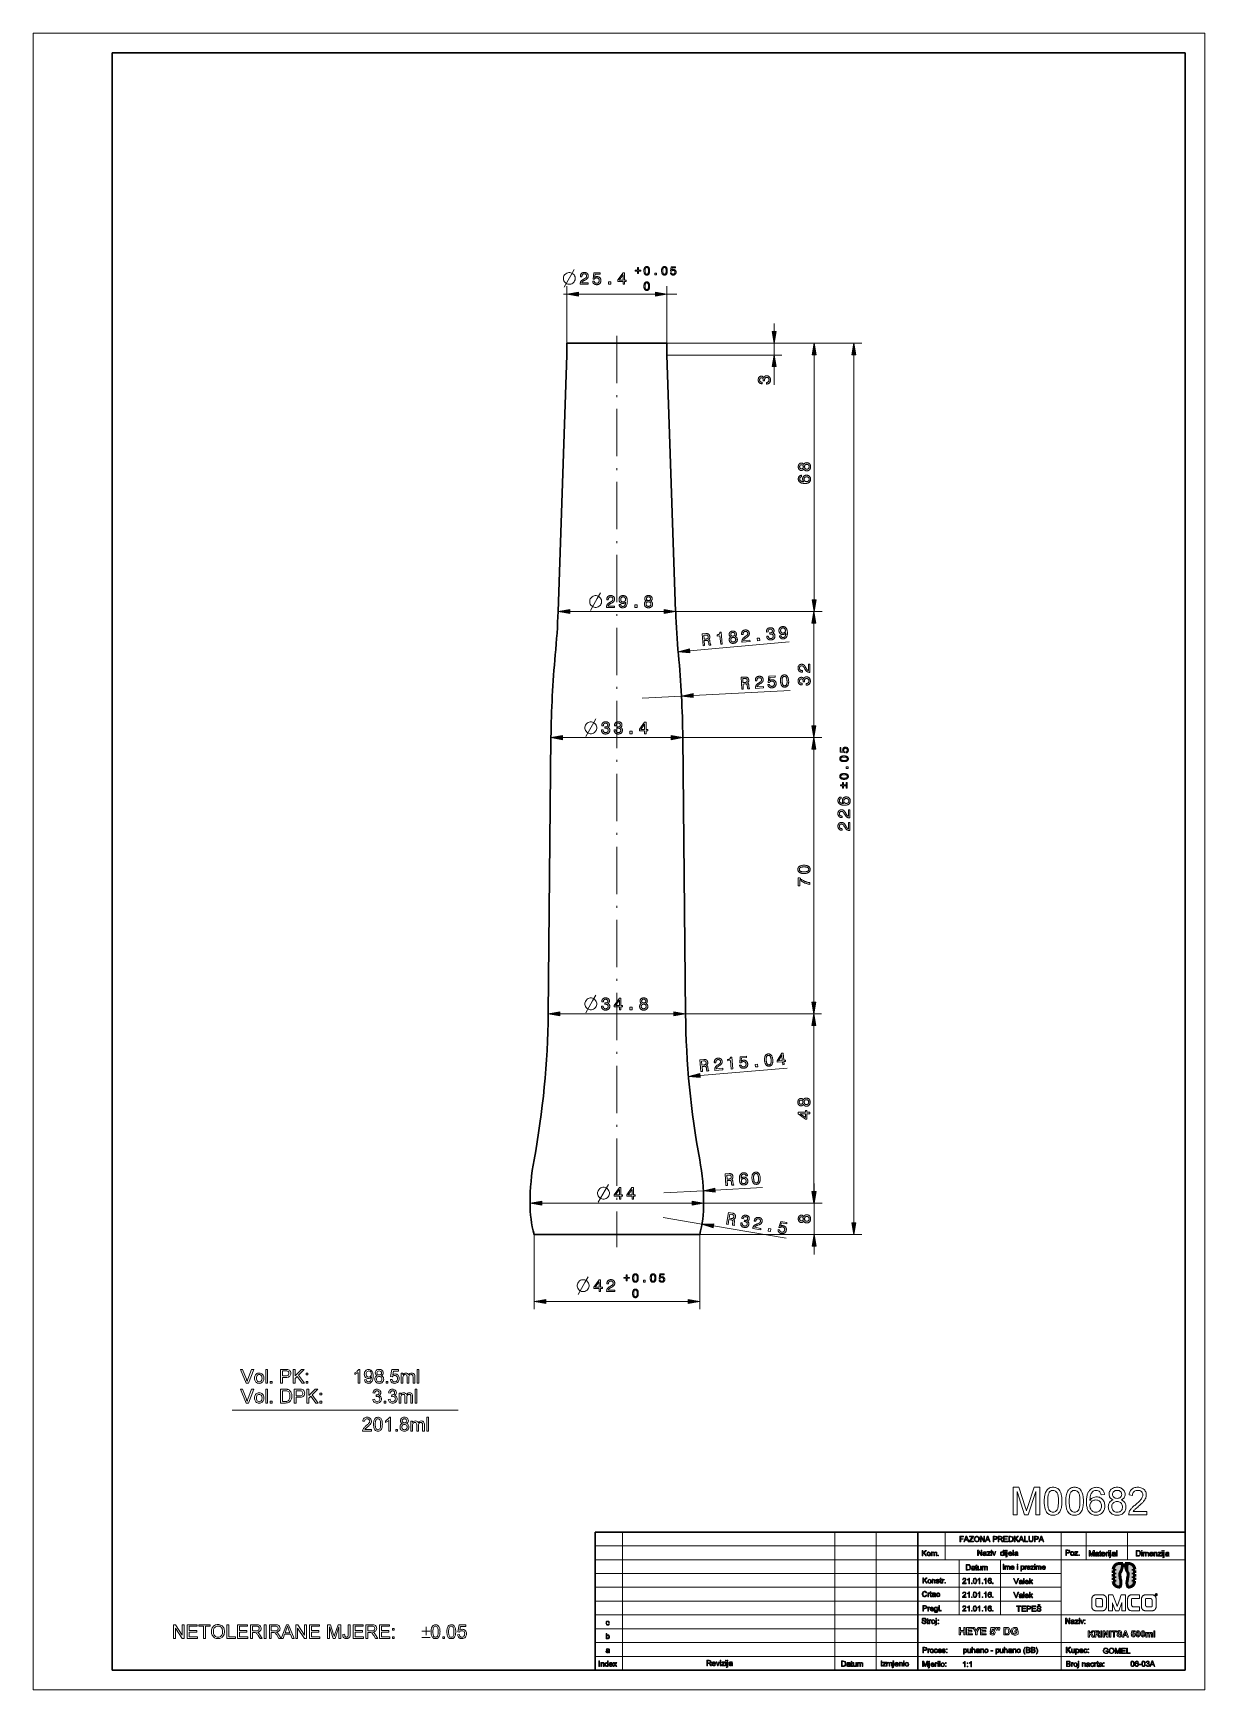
# Model space of a CAD drawing. Extents: x 0 to 297, y 0 to 420.
import ezdxf

# ---------------------------------------------------------------- set-up
doc = ezdxf.new("R2010")
doc.units = 0
doc.linetypes.add('DASHDOT', pattern=[18.5, 12, -3, 0.5, -3])

msp = doc.modelspace()

# ---------------------------------------------------------------- linework, layer by layer
at = {"color": 7, "lineweight": 13}
for p, q in [((0, 0), (0, 420)), ((0, 420), (297, 420)), ((297, 0), (297, 420)), ((160.66, 341.4), (189.81, 341.4)), ((160.66, 341.4), (199.96, 341.4)), ((160.71, 341.4), (210.02, 341.4)), ((160.66, 338.4), (189.81, 338.4)), ((197.96, 276.36), (197.96, 338.45)), ((208.02, 118.36), (208.02, 338.45)), ((136.02, 273.4), (159.91, 273.4)), ((162.86, 273.4), (199.96, 273.4)), ((162.86, 273.4), (199.91, 273.4)), ((197.91, 244.36), (197.91, 270.45)), ((166.44, 263.38), (191.67, 265.67)), ((167.29, 252.07), (191.9, 253.35)), ((134.22, 241.4), (161.71, 241.4)), ((164.66, 241.4), (199.91, 241.4)), ((164.66, 241.4), (199.86, 241.4)), ((197.86, 174.36), (197.86, 238.45)), ((133.52, 171.4), (162.41, 171.4)), ((165.36, 171.4), (199.86, 171.4)), ((165.36, 171.4), (199.86, 171.4)), ((197.86, 126.36), (197.86, 168.45)), ((169.06, 155.72), (191.14, 157.58)), ((128.92, 123.4), (167.01, 123.4)), ((169.96, 123.4), (199.86, 123.4)), ((169.96, 123.4), (199.96, 123.4)), ((168.91, 115.4), (199.96, 115.4)), ((168.96, 115.4), (210.02, 115.4)), ((129.92, 98.48), (166.01, 98.48)), ((149.42, 40), (149.42, 5)), ((203.21, 40), (203.21, 5)), ((213.71, 40), (213.71, 5)), ((260.61, 40), (260.61, 5)), ((142.42, 36.5), (292, 36.5)), ((292, 33), (142.42, 33)), ((142.42, 29.5), (260.61, 29.5)), ((142.42, 26), (260.61, 26)), ((142.42, 22.5), (260.61, 22.5)), ((142.42, 19), (292, 19)), ((224.21, 15.5), (142.42, 15.5)), ((142.42, 12), (292, 12)), ((142.42, 8.5), (292, 8.5)), ((0, 0), (297, 0))]:
    msp.add_line(p, q, dxfattribs=at)
at = {"color": 7, "lineweight": 30}
for p, q in [((20, 5), (20, 415)), ((20, 415), (292, 415)), ((292, 5), (292, 415)), ((135.26, 341.4), (160.66, 341.4)), ((135.26, 338.4), (133.06, 273.4)), ((160.66, 338.4), (162.86, 273.4)), ((131.26, 241.4), (130.56, 171.4)), ((164.66, 241.4), (165.36, 171.4)), ((126.96, 115.4), (168.96, 115.4)), ((127.01, 115.4), (168.91, 115.4)), ((142.42, 40), (292, 40)), ((142.42, 40), (142.42, 5)), ((224.21, 40), (224.21, 5)), ((20, 5), (292, 5))]:
    msp.add_line(p, q, dxfattribs=at)
at = {"color": 7, "lineweight": 13, "ltscale": 0.021618}
msp.add_line((134.4, 353.82), (135.26, 353.82), dxfattribs=at)
at = {"color": 7, "lineweight": 13, "ltscale": 0.360397}
for p, q in [((135.26, 341.4), (135.26, 355.82)), ((160.66, 341.4), (160.66, 355.82))]:
    msp.add_line(p, q, dxfattribs=at)
at = {"color": 7, "lineweight": 13, "ltscale": 0.487279}
msp.add_line((138.22, 353.82), (157.71, 353.82), dxfattribs=at)
at = {"color": 7, "lineweight": 13, "ltscale": 0.062777}
msp.add_line((160.66, 353.82), (163.17, 353.82), dxfattribs=at)
at = {"color": 7, "lineweight": 13, "ltscale": 0.05114}
msp.add_line((187.81, 344.36), (187.81, 346.4), dxfattribs=at)
at = {"color": 7, "lineweight": 30, "ltscale": 0.075}
for p, q in [((135.26, 338.4), (135.26, 341.4)), ((160.66, 338.4), (160.66, 341.4))]:
    msp.add_line(p, q, dxfattribs=at)
at = {"color": 7, "linetype": 'DASHDOT', "lineweight": 13}
msp.add_line((147.96, 343.24), (147.96, 112.25), dxfattribs=at)
at = {"color": 7, "lineweight": 13, "ltscale": 0.075}
msp.add_line((187.81, 338.4), (187.81, 341.4), dxfattribs=at)
at = {"color": 7, "lineweight": 13, "ltscale": 0.115246}
msp.add_line((187.81, 330.84), (187.81, 335.45), dxfattribs=at)
at = {"color": 7, "lineweight": 13, "ltscale": 0.25}
for p, q in [((154.35, 251.39), (164.34, 251.91)), ((159.89, 126.01), (169.88, 126.54)), ((159.66, 119.72), (169.53, 118.09))]:
    msp.add_line(p, q, dxfattribs=at)
at = {"color": 7, "lineweight": 13, "ltscale": 0.30114}
msp.add_line((172.83, 126.69), (184.86, 127.32), dxfattribs=at)
at = {"color": 7, "lineweight": 13, "ltscale": 0.051139}
for p, q in [((197.96, 126.36), (197.96, 128.4)), ((197.96, 110.4), (197.96, 112.45))]:
    msp.add_line(p, q, dxfattribs=at)
at = {"color": 7, "lineweight": 13, "ltscale": 0.2}
msp.add_line((197.96, 115.4), (197.96, 123.4), dxfattribs=at)
at = {"color": 7, "lineweight": 13, "ltscale": 0.466925}
msp.add_line((172.44, 117.6), (190.87, 114.55), dxfattribs=at)
at = {"color": 7, "lineweight": 13, "ltscale": 0.473018}
for p, q in [((126.96, 115.4), (126.96, 96.48)), ((168.96, 115.4), (168.96, 96.48))]:
    msp.add_line(p, q, dxfattribs=at)
at = {"color": 7, "lineweight": 18}
msp.add_line((50.42, 70.91), (107.7, 70.91), dxfattribs=at)
at = {"color": 7, "lineweight": 13, "ltscale": 0.175}
for p, q in [((231.21, 40), (231.21, 33)), ((266.91, 40), (266.91, 33)), ((277.41, 40), (277.41, 33))]:
    msp.add_line(p, q, dxfattribs=at)
at = {"color": 7, "lineweight": 13, "ltscale": 0.35}
for p, q in [((234.71, 33), (234.71, 19)), ((245.21, 33), (245.21, 19))]:
    msp.add_line(p, q, dxfattribs=at)
at = {"color": 7, "lineweight": 13}
for points in [[(136.05, 359.32), (135.75, 359.32), (135.5, 359.27), (135.25, 359.17), (135, 359.02), (134.7, 358.72), (134.55, 358.47), (134.45, 358.22), (134.4, 357.97), (134.4, 357.67), (134.45, 357.42), (134.55, 357.17), (134.7, 356.92), (135, 356.62), (135.25, 356.47), (135.5, 356.37), (135.75, 356.32), (136.05, 356.32), (136.3, 356.37), (136.55, 356.47), (136.8, 356.62), (137.1, 356.92), (137.25, 357.17), (137.35, 357.42), (137.4, 357.67), (137.4, 357.97), (137.35, 358.22), (137.25, 358.47), (137.1, 358.72), (136.8, 359.02), (136.55, 359.17), (136.3, 359.27)], [(138.65, 356.32), (138.65, 356.33), (138.65, 356.42), (138.65, 356.5), (138.66, 356.58), (138.68, 356.66), (138.7, 356.74), (138.72, 356.81), (138.75, 356.88), (138.78, 356.95), (138.81, 357.01), (138.85, 357.07), (138.9, 357.13), (138.95, 357.19), (139.01, 357.25), (139.07, 357.31), (139.14, 357.37), (139.22, 357.43), (139.3, 357.49), (139.4, 357.55), (139.49, 357.61), (139.6, 357.66), (139.85, 357.8), (139.9, 357.83), (139.94, 357.85), (139.98, 357.88), (140.02, 357.91), (140.05, 357.94), (140.08, 357.96), (140.11, 357.99), (140.14, 358.02), (140.17, 358.05), (140.19, 358.08), (140.21, 358.11), (140.23, 358.15), (140.24, 358.18), (140.26, 358.22), (140.27, 358.25), (140.28, 358.29), (140.28, 358.33), (140.29, 358.37), (140.29, 358.41), (140.29, 358.45), (140.29, 358.49), (140.29, 358.54), (140.28, 358.58), (140.27, 358.62), (140.25, 358.66), (140.23, 358.7), (140.21, 358.74), (140.19, 358.77), (140.16, 358.8), (140.13, 358.83), (140.1, 358.86), (140.06, 358.88), (140.02, 358.91), (139.98, 358.93), (139.94, 358.94), (139.89, 358.95), (139.85, 358.96), (139.8, 358.97), (139.75, 358.98), (139.69, 358.98), (139.64, 358.98), (139.59, 358.97), (139.54, 358.96), (139.49, 358.95), (139.45, 358.93), (139.41, 358.91), (139.37, 358.89), (139.33, 358.86), (139.3, 358.83), (139.26, 358.79), (139.23, 358.75), (139.21, 358.71), (139.18, 358.67), (139.16, 358.62), (139.15, 358.57), (139.13, 358.52), (139.12, 358.46), (139.11, 358.41), (139.11, 358.35), (139.11, 358.28), (139.11, 358.25), (138.71, 358.25), (138.71, 358.31), (138.72, 358.4), (138.73, 358.49), (138.74, 358.57), (138.76, 358.66), (138.78, 358.73), (138.81, 358.81), (138.85, 358.88), (138.89, 358.94), (138.93, 359), (138.98, 359.06), (139.04, 359.11), (139.1, 359.16), (139.16, 359.2), (139.23, 359.24), (139.3, 359.27), (139.38, 359.29), (139.46, 359.31), (139.54, 359.33), (139.63, 359.33), (139.72, 359.34), (139.8, 359.33), (139.89, 359.33), (139.97, 359.31), (140.04, 359.3), (140.12, 359.27), (140.19, 359.25), (140.25, 359.22), (140.32, 359.18), (140.38, 359.14), (140.43, 359.09), (140.48, 359.04), (140.53, 358.98), (140.57, 358.93), (140.61, 358.87), (140.64, 358.8), (140.66, 358.74), (140.68, 358.67), (140.69, 358.6), (140.7, 358.52), (140.7, 358.44), (140.7, 358.38), (140.7, 358.32), (140.69, 358.26), (140.68, 358.21), (140.66, 358.15), (140.65, 358.1), (140.63, 358.05), (140.6, 358), (140.58, 357.95), (140.54, 357.9), (140.51, 357.85), (140.47, 357.81), (140.43, 357.77), (140.39, 357.72), (140.34, 357.68), (140.29, 357.64), (140.24, 357.6), (140.18, 357.57), (140.12, 357.53), (140.06, 357.5), (139.8, 357.37), (139.73, 357.33), (139.67, 357.29), (139.6, 357.26), (139.55, 357.22), (139.49, 357.19), (139.44, 357.16), (139.4, 357.12), (139.36, 357.09), (139.32, 357.06), (139.28, 357.03), (139.25, 357), (139.23, 356.97), (139.2, 356.93), (139.18, 356.9), (139.15, 356.87), (139.13, 356.83), (139.12, 356.8), (139.1, 356.76), (139.09, 356.73), (139.08, 356.69), (140.7, 356.69), (140.7, 356.32)], [(141.83, 357.1), (142.23, 357.1), (142.24, 357.05), (142.25, 357.01), (142.26, 356.97), (142.28, 356.93), (142.29, 356.89), (142.31, 356.86), (142.34, 356.82), (142.36, 356.79), (142.39, 356.76), (142.42, 356.73), (142.45, 356.71), (142.49, 356.69), (142.53, 356.67), (142.56, 356.65), (142.6, 356.63), (142.64, 356.62), (142.69, 356.61), (142.73, 356.61), (142.78, 356.6), (142.83, 356.6), (142.89, 356.6), (142.94, 356.61), (143, 356.62), (143.05, 356.63), (143.1, 356.65), (143.15, 356.67), (143.19, 356.69), (143.23, 356.72), (143.27, 356.75), (143.31, 356.79), (143.35, 356.82), (143.38, 356.86), (143.41, 356.91), (143.43, 356.95), (143.45, 357), (143.47, 357.05), (143.48, 357.1), (143.49, 357.15), (143.49, 357.21), (143.5, 357.27), (143.49, 357.33), (143.49, 357.39), (143.48, 357.44), (143.47, 357.49), (143.45, 357.54), (143.43, 357.59), (143.41, 357.64), (143.38, 357.68), (143.35, 357.72), (143.31, 357.76), (143.28, 357.79), (143.24, 357.82), (143.19, 357.85), (143.15, 357.87), (143.1, 357.89), (143.05, 357.91), (143, 357.92), (142.95, 357.93), (142.89, 357.93), (142.83, 357.94), (142.79, 357.94), (142.76, 357.93), (142.73, 357.93), (142.69, 357.93), (142.66, 357.92), (142.63, 357.91), (142.6, 357.9), (142.57, 357.89), (142.54, 357.88), (142.51, 357.87), (142.48, 357.85), (142.45, 357.84), (142.43, 357.82), (142.4, 357.8), (142.37, 357.78), (142.35, 357.76), (142.32, 357.74), (142.3, 357.71), (142.28, 357.69), (142.26, 357.66), (141.91, 357.66), (142.15, 359.25), (143.75, 359.25), (143.75, 358.9), (142.44, 358.9), (142.32, 358.09), (142.34, 358.11), (142.36, 358.12), (142.39, 358.14), (142.41, 358.16), (142.43, 358.17), (142.46, 358.19), (142.49, 358.2), (142.51, 358.21), (142.54, 358.22), (142.57, 358.23), (142.6, 358.24), (142.63, 358.25), (142.66, 358.26), (142.69, 358.26), (142.72, 358.27), (142.76, 358.27), (142.79, 358.28), (142.82, 358.28), (142.86, 358.28), (142.89, 358.28), (142.98, 358.28), (143.07, 358.27), (143.15, 358.26), (143.23, 358.24), (143.31, 358.21), (143.38, 358.18), (143.45, 358.15), (143.51, 358.11), (143.58, 358.06), (143.63, 358.01), (143.69, 357.95), (143.74, 357.89), (143.78, 357.83), (143.81, 357.76), (143.85, 357.69), (143.87, 357.62), (143.89, 357.54), (143.9, 357.46), (143.91, 357.38), (143.92, 357.29), (143.91, 357.2), (143.9, 357.11), (143.89, 357.02), (143.87, 356.94), (143.84, 356.86), (143.81, 356.79), (143.77, 356.72), (143.72, 356.65), (143.67, 356.58), (143.62, 356.52), (143.56, 356.47), (143.49, 356.42), (143.42, 356.37), (143.35, 356.34), (143.27, 356.3), (143.19, 356.28), (143.11, 356.26), (143.02, 356.24), (142.93, 356.23), (142.84, 356.23), (142.76, 356.23), (142.68, 356.24), (142.6, 356.25), (142.52, 356.27), (142.45, 356.29), (142.38, 356.32), (142.32, 356.35), (142.25, 356.38), (142.19, 356.42), (142.14, 356.47), (142.08, 356.52), (142.04, 356.57), (141.99, 356.63), (141.95, 356.69), (141.92, 356.75), (141.89, 356.81), (141.87, 356.88), (141.85, 356.95), (141.84, 357.02)], [(149.53, 356.32), (149.53, 357.06), (148.21, 357.06), (148.21, 357.44), (149.53, 359.25), (149.92, 359.25), (149.92, 357.41), (150.35, 357.41), (150.35, 357.06), (149.92, 357.06), (149.92, 356.32)], [(148.57, 357.41), (149.53, 357.41), (149.53, 358.75)], [(153.2, 360.55), (153.41, 360.55), (153.41, 359.9), (154.01, 359.9), (154.01, 359.69), (153.41, 359.69), (153.41, 359.03), (153.2, 359.03), (153.2, 359.69), (152.6, 359.69), (152.6, 359.9), (153.2, 359.9)], [(154.82, 359.74), (154.82, 359.85), (154.82, 359.94), (154.83, 360.04), (154.85, 360.13), (154.86, 360.21), (154.88, 360.29), (154.91, 360.36), (154.94, 360.43), (154.97, 360.49), (155, 360.55), (155.04, 360.61), (155.08, 360.65), (155.13, 360.69), (155.18, 360.73), (155.23, 360.76), (155.29, 360.79), (155.35, 360.81), (155.41, 360.82), (155.47, 360.83), (155.54, 360.83), (155.61, 360.83), (155.68, 360.82), (155.74, 360.81), (155.8, 360.79), (155.86, 360.76), (155.91, 360.73), (155.96, 360.7), (156.01, 360.65), (156.05, 360.61), (156.09, 360.55), (156.12, 360.5), (156.15, 360.43), (156.18, 360.37), (156.2, 360.29), (156.22, 360.21), (156.24, 360.13), (156.25, 360.04), (156.26, 359.95), (156.27, 359.85), (156.27, 359.74), (156.27, 359.64), (156.26, 359.54), (156.25, 359.44), (156.24, 359.35), (156.22, 359.27), (156.2, 359.19), (156.18, 359.12), (156.15, 359.05), (156.12, 358.99), (156.09, 358.93), (156.05, 358.88), (156.01, 358.83), (155.96, 358.79), (155.91, 358.76), (155.86, 358.73), (155.8, 358.7), (155.74, 358.68), (155.68, 358.67), (155.61, 358.66), (155.54, 358.66), (155.47, 358.66), (155.41, 358.67), (155.35, 358.68), (155.29, 358.7), (155.23, 358.73), (155.18, 358.76), (155.13, 358.79), (155.08, 358.83), (155.04, 358.88), (155, 358.93), (154.97, 358.99), (154.94, 359.05), (154.91, 359.12), (154.88, 359.19), (154.86, 359.27), (154.85, 359.36), (154.83, 359.45), (154.82, 359.54), (154.82, 359.64)], [(155.11, 359.74), (155.11, 359.66), (155.11, 359.58), (155.12, 359.5), (155.12, 359.43), (155.13, 359.37), (155.14, 359.3), (155.16, 359.25), (155.17, 359.2), (155.19, 359.15), (155.21, 359.11), (155.23, 359.07), (155.26, 359.03), (155.29, 359), (155.32, 358.98), (155.35, 358.96), (155.38, 358.94), (155.42, 358.92), (155.46, 358.91), (155.5, 358.91), (155.54, 358.9), (155.59, 358.91), (155.63, 358.91), (155.67, 358.92), (155.71, 358.94), (155.74, 358.95), (155.77, 358.98), (155.8, 359), (155.83, 359.03), (155.85, 359.07), (155.88, 359.1), (155.9, 359.15), (155.91, 359.19), (155.93, 359.25), (155.94, 359.3), (155.95, 359.36), (155.96, 359.43), (155.97, 359.5), (155.98, 359.58), (155.98, 359.66), (155.98, 359.74), (155.98, 359.83), (155.98, 359.91), (155.97, 359.98), (155.96, 360.05), (155.95, 360.12), (155.94, 360.18), (155.93, 360.24), (155.91, 360.29), (155.9, 360.34), (155.88, 360.38), (155.85, 360.42), (155.83, 360.45), (155.8, 360.48), (155.77, 360.51), (155.74, 360.53), (155.71, 360.55), (155.67, 360.56), (155.63, 360.57), (155.59, 360.58), (155.54, 360.58), (155.5, 360.58), (155.46, 360.57), (155.42, 360.56), (155.38, 360.55), (155.35, 360.53), (155.32, 360.51), (155.29, 360.48), (155.26, 360.45), (155.23, 360.42), (155.21, 360.38), (155.19, 360.34), (155.17, 360.29), (155.16, 360.24), (155.14, 360.18), (155.13, 360.12), (155.12, 360.05), (155.12, 359.98), (155.11, 359.91), (155.11, 359.83)], [(157.57, 358.72), (157.57, 359.17), (157.99, 359.17), (157.99, 358.72)], [(159.29, 359.74), (159.3, 359.85), (159.3, 359.94), (159.31, 360.04), (159.32, 360.13), (159.34, 360.21), (159.36, 360.29), (159.38, 360.36), (159.41, 360.43), (159.44, 360.49), (159.48, 360.55), (159.52, 360.61), (159.56, 360.65), (159.61, 360.69), (159.66, 360.73), (159.71, 360.76), (159.76, 360.79), (159.82, 360.81), (159.89, 360.82), (159.95, 360.83), (160.02, 360.83), (160.09, 360.83), (160.16, 360.82), (160.22, 360.81), (160.28, 360.79), (160.34, 360.76), (160.39, 360.73), (160.44, 360.7), (160.48, 360.65), (160.53, 360.61), (160.56, 360.55), (160.6, 360.5), (160.63, 360.43), (160.66, 360.37), (160.68, 360.29), (160.7, 360.21), (160.72, 360.13), (160.73, 360.04), (160.74, 359.95), (160.75, 359.85), (160.75, 359.74), (160.75, 359.64), (160.74, 359.54), (160.73, 359.44), (160.72, 359.35), (160.7, 359.27), (160.68, 359.19), (160.66, 359.12), (160.63, 359.05), (160.6, 358.99), (160.56, 358.93), (160.53, 358.88), (160.48, 358.83), (160.44, 358.79), (160.39, 358.76), (160.34, 358.73), (160.28, 358.7), (160.22, 358.68), (160.16, 358.67), (160.09, 358.66), (160.02, 358.66), (159.95, 358.66), (159.89, 358.67), (159.82, 358.68), (159.76, 358.7), (159.71, 358.73), (159.66, 358.76), (159.61, 358.79), (159.56, 358.83), (159.52, 358.88), (159.48, 358.93), (159.44, 358.99), (159.41, 359.05), (159.38, 359.12), (159.36, 359.19), (159.34, 359.27), (159.32, 359.36), (159.31, 359.45), (159.3, 359.54), (159.3, 359.64)], [(159.58, 359.74), (159.58, 359.66), (159.59, 359.58), (159.59, 359.5), (159.6, 359.43), (159.61, 359.37), (159.62, 359.3), (159.64, 359.25), (159.65, 359.2), (159.67, 359.15), (159.69, 359.11), (159.71, 359.07), (159.74, 359.03), (159.76, 359), (159.79, 358.98), (159.83, 358.96), (159.86, 358.94), (159.9, 358.92), (159.94, 358.91), (159.98, 358.91), (160.02, 358.9), (160.07, 358.91), (160.11, 358.91), (160.15, 358.92), (160.18, 358.94), (160.22, 358.95), (160.25, 358.98), (160.28, 359), (160.31, 359.03), (160.33, 359.07), (160.35, 359.1), (160.37, 359.15), (160.39, 359.19), (160.41, 359.25), (160.42, 359.3), (160.43, 359.36), (160.44, 359.43), (160.45, 359.5), (160.45, 359.58), (160.46, 359.66), (160.46, 359.74), (160.46, 359.83), (160.45, 359.91), (160.45, 359.98), (160.44, 360.05), (160.43, 360.12), (160.42, 360.18), (160.41, 360.24), (160.39, 360.29), (160.37, 360.34), (160.35, 360.38), (160.33, 360.42), (160.31, 360.45), (160.28, 360.48), (160.25, 360.51), (160.22, 360.53), (160.18, 360.55), (160.15, 360.56), (160.11, 360.57), (160.07, 360.58), (160.02, 360.58), (159.98, 360.58), (159.94, 360.57), (159.9, 360.56), (159.86, 360.55), (159.83, 360.53), (159.79, 360.51), (159.76, 360.48), (159.74, 360.45), (159.71, 360.42), (159.69, 360.38), (159.67, 360.34), (159.65, 360.29), (159.64, 360.24), (159.62, 360.18), (159.61, 360.12), (159.6, 360.05), (159.59, 359.98), (159.59, 359.91), (159.58, 359.83)], [(161.51, 359.26), (161.79, 359.26), (161.8, 359.23), (161.81, 359.2), (161.82, 359.17), (161.83, 359.15), (161.84, 359.12), (161.85, 359.09), (161.87, 359.07), (161.89, 359.05), (161.91, 359.03), (161.93, 359.01), (161.95, 358.99), (161.98, 358.98), (162, 358.96), (162.03, 358.95), (162.06, 358.94), (162.08, 358.93), (162.11, 358.92), (162.15, 358.92), (162.18, 358.92), (162.21, 358.92), (162.25, 358.92), (162.29, 358.92), (162.33, 358.93), (162.37, 358.94), (162.4, 358.95), (162.44, 358.96), (162.47, 358.98), (162.5, 359), (162.53, 359.02), (162.55, 359.05), (162.58, 359.07), (162.6, 359.1), (162.62, 359.13), (162.63, 359.16), (162.65, 359.19), (162.66, 359.23), (162.67, 359.26), (162.68, 359.3), (162.68, 359.34), (162.68, 359.38), (162.68, 359.42), (162.68, 359.47), (162.67, 359.5), (162.66, 359.54), (162.65, 359.58), (162.63, 359.61), (162.62, 359.64), (162.6, 359.67), (162.58, 359.7), (162.55, 359.72), (162.53, 359.75), (162.5, 359.77), (162.47, 359.79), (162.44, 359.81), (162.41, 359.82), (162.37, 359.83), (162.33, 359.84), (162.29, 359.85), (162.25, 359.85), (162.21, 359.85), (162.19, 359.85), (162.16, 359.85), (162.14, 359.85), (162.12, 359.84), (162.1, 359.84), (162.07, 359.83), (162.05, 359.83), (162.03, 359.82), (162.01, 359.81), (161.99, 359.8), (161.97, 359.79), (161.95, 359.78), (161.93, 359.77), (161.91, 359.76), (161.89, 359.74), (161.88, 359.73), (161.86, 359.71), (161.84, 359.69), (161.83, 359.68), (161.81, 359.66), (161.57, 359.66), (161.74, 360.77), (162.86, 360.77), (162.86, 360.52), (161.94, 360.52), (161.86, 359.96), (161.87, 359.97), (161.89, 359.98), (161.9, 359.99), (161.92, 360.01), (161.94, 360.02), (161.96, 360.03), (161.97, 360.03), (161.99, 360.04), (162.01, 360.05), (162.03, 360.06), (162.05, 360.06), (162.08, 360.07), (162.1, 360.08), (162.12, 360.08), (162.14, 360.08), (162.16, 360.09), (162.19, 360.09), (162.21, 360.09), (162.23, 360.09), (162.26, 360.09), (162.32, 360.09), (162.38, 360.09), (162.44, 360.08), (162.5, 360.06), (162.55, 360.04), (162.6, 360.02), (162.65, 360), (162.69, 359.97), (162.74, 359.94), (162.78, 359.9), (162.81, 359.86), (162.85, 359.82), (162.88, 359.78), (162.9, 359.73), (162.93, 359.68), (162.94, 359.63), (162.96, 359.57), (162.97, 359.52), (162.97, 359.46), (162.97, 359.4), (162.97, 359.33), (162.97, 359.27), (162.96, 359.21), (162.94, 359.15), (162.92, 359.1), (162.9, 359.05), (162.87, 359), (162.84, 358.95), (162.81, 358.9), (162.77, 358.86), (162.72, 358.82), (162.68, 358.79), (162.63, 358.76), (162.58, 358.73), (162.53, 358.71), (162.47, 358.69), (162.41, 358.68), (162.35, 358.67), (162.29, 358.66), (162.22, 358.66), (162.16, 358.66), (162.11, 358.66), (162.05, 358.67), (162, 358.68), (161.95, 358.7), (161.9, 358.72), (161.86, 358.74), (161.81, 358.76), (161.77, 358.79), (161.73, 358.82), (161.69, 358.86), (161.66, 358.9), (161.63, 358.93), (161.6, 358.98), (161.58, 359.02), (161.56, 359.06), (161.54, 359.11), (161.53, 359.16), (161.52, 359.21)], [(138.22, 354.34), (135.26, 353.82), (138.22, 353.3)], [(145.8, 356.32), (145.8, 356.96), (146.39, 356.96), (146.39, 356.32)], [(154.82, 355.84), (154.82, 355.95), (154.82, 356.04), (154.83, 356.14), (154.85, 356.23), (154.86, 356.31), (154.88, 356.39), (154.91, 356.46), (154.94, 356.53), (154.97, 356.59), (155, 356.65), (155.04, 356.71), (155.08, 356.75), (155.13, 356.79), (155.18, 356.83), (155.23, 356.86), (155.29, 356.89), (155.35, 356.91), (155.41, 356.92), (155.47, 356.93), (155.54, 356.93), (155.61, 356.93), (155.68, 356.92), (155.74, 356.91), (155.8, 356.89), (155.86, 356.86), (155.91, 356.83), (155.96, 356.8), (156.01, 356.75), (156.05, 356.71), (156.09, 356.65), (156.12, 356.6), (156.15, 356.53), (156.18, 356.47), (156.2, 356.39), (156.22, 356.31), (156.24, 356.23), (156.25, 356.14), (156.26, 356.05), (156.27, 355.95), (156.27, 355.84), (156.27, 355.74), (156.26, 355.64), (156.25, 355.54), (156.24, 355.45), (156.22, 355.37), (156.2, 355.29), (156.18, 355.22), (156.15, 355.15), (156.12, 355.09), (156.09, 355.03), (156.05, 354.98), (156.01, 354.93), (155.96, 354.89), (155.91, 354.86), (155.86, 354.83), (155.8, 354.8), (155.74, 354.78), (155.68, 354.77), (155.61, 354.76), (155.54, 354.76), (155.47, 354.76), (155.41, 354.77), (155.35, 354.78), (155.29, 354.8), (155.23, 354.83), (155.18, 354.86), (155.13, 354.89), (155.08, 354.93), (155.04, 354.98), (155, 355.03), (154.97, 355.09), (154.94, 355.15), (154.91, 355.22), (154.88, 355.29), (154.86, 355.37), (154.85, 355.46), (154.83, 355.55), (154.82, 355.64), (154.82, 355.74)], [(155.11, 355.84), (155.11, 355.76), (155.11, 355.68), (155.12, 355.6), (155.12, 355.53), (155.13, 355.47), (155.14, 355.4), (155.16, 355.35), (155.17, 355.3), (155.19, 355.25), (155.21, 355.21), (155.23, 355.17), (155.26, 355.13), (155.29, 355.1), (155.32, 355.08), (155.35, 355.06), (155.38, 355.04), (155.42, 355.02), (155.46, 355.01), (155.5, 355.01), (155.54, 355), (155.59, 355.01), (155.63, 355.01), (155.67, 355.02), (155.71, 355.04), (155.74, 355.05), (155.77, 355.08), (155.8, 355.1), (155.83, 355.13), (155.85, 355.17), (155.88, 355.2), (155.9, 355.25), (155.91, 355.29), (155.93, 355.35), (155.94, 355.4), (155.95, 355.46), (155.96, 355.53), (155.97, 355.6), (155.98, 355.68), (155.98, 355.76), (155.98, 355.84), (155.98, 355.93), (155.98, 356.01), (155.97, 356.08), (155.96, 356.15), (155.95, 356.22), (155.94, 356.28), (155.93, 356.34), (155.91, 356.39), (155.9, 356.44), (155.88, 356.48), (155.85, 356.52), (155.83, 356.55), (155.8, 356.58), (155.77, 356.61), (155.74, 356.63), (155.71, 356.65), (155.67, 356.66), (155.63, 356.67), (155.59, 356.68), (155.54, 356.68), (155.5, 356.68), (155.46, 356.67), (155.42, 356.66), (155.38, 356.65), (155.35, 356.63), (155.32, 356.61), (155.29, 356.58), (155.26, 356.55), (155.23, 356.52), (155.21, 356.48), (155.19, 356.44), (155.17, 356.39), (155.16, 356.34), (155.14, 356.28), (155.13, 356.22), (155.12, 356.15), (155.12, 356.08), (155.11, 356.01), (155.11, 355.93)], [(157.71, 353.3), (160.66, 353.82), (157.71, 354.34)], [(187.29, 344.36), (187.81, 341.4), (188.33, 344.36)], [(198.48, 338.45), (197.96, 341.4), (197.44, 338.45)], [(208.54, 338.45), (208.02, 341.4), (207.5, 338.45)], [(188.33, 335.45), (187.81, 338.4), (187.29, 335.45)], [(185.87, 331.05), (185.87, 331.45), (185.93, 331.45), (185.99, 331.46), (186.04, 331.46), (186.1, 331.48), (186.15, 331.49), (186.2, 331.51), (186.24, 331.53), (186.28, 331.56), (186.32, 331.59), (186.36, 331.62), (186.39, 331.66), (186.42, 331.69), (186.45, 331.73), (186.47, 331.78), (186.49, 331.82), (186.5, 331.87), (186.52, 331.92), (186.52, 331.97), (186.53, 332.03), (186.53, 332.09), (186.53, 332.15), (186.53, 332.2), (186.52, 332.26), (186.51, 332.31), (186.49, 332.35), (186.47, 332.4), (186.45, 332.44), (186.43, 332.48), (186.4, 332.52), (186.37, 332.55), (186.34, 332.59), (186.31, 332.62), (186.27, 332.64), (186.23, 332.66), (186.19, 332.68), (186.14, 332.7), (186.09, 332.71), (186.05, 332.72), (185.99, 332.72), (185.94, 332.72), (185.89, 332.72), (185.84, 332.72), (185.8, 332.71), (185.76, 332.7), (185.72, 332.68), (185.68, 332.66), (185.64, 332.64), (185.61, 332.62), (185.58, 332.59), (185.55, 332.56), (185.52, 332.52), (185.5, 332.48), (185.48, 332.44), (185.46, 332.4), (185.44, 332.35), (185.43, 332.31), (185.42, 332.26), (185.41, 332.2), (185.41, 332.14), (185.41, 332.09), (185.41, 332.08), (185.41, 332.07), (185.41, 332.06), (185.41, 332.05), (185.41, 332.04), (185.41, 332.03), (185.41, 332.02), (185.41, 332.02), (185.41, 332.01), (185.41, 332), (185.41, 331.99), (185.41, 331.98), (185.41, 331.97), (185.41, 331.95), (185.41, 331.94), (185.41, 331.93), (185.41, 331.92), (185.42, 331.9), (185.42, 331.89), (185.42, 331.87), (185.08, 331.87), (185.08, 331.88), (185.08, 331.89), (185.08, 331.9), (185.08, 331.91), (185.08, 331.92), (185.08, 331.93), (185.08, 331.94), (185.08, 331.95), (185.08, 331.95), (185.08, 331.96), (185.08, 331.97), (185.08, 331.98), (185.08, 331.99), (185.08, 332), (185.08, 332), (185.08, 332.01), (185.08, 332.02), (185.08, 332.03), (185.08, 332.03), (185.08, 332.04), (185.08, 332.1), (185.08, 332.15), (185.07, 332.2), (185.06, 332.25), (185.05, 332.29), (185.04, 332.34), (185.03, 332.37), (185.01, 332.41), (184.99, 332.44), (184.97, 332.47), (184.94, 332.5), (184.92, 332.52), (184.89, 332.54), (184.86, 332.56), (184.82, 332.58), (184.79, 332.59), (184.75, 332.6), (184.71, 332.61), (184.66, 332.61), (184.62, 332.61), (184.57, 332.61), (184.53, 332.61), (184.49, 332.6), (184.45, 332.59), (184.41, 332.58), (184.38, 332.56), (184.35, 332.55), (184.32, 332.53), (184.29, 332.5), (184.27, 332.48), (184.24, 332.45), (184.22, 332.42), (184.2, 332.38), (184.19, 332.35), (184.17, 332.31), (184.16, 332.27), (184.15, 332.23), (184.15, 332.18), (184.14, 332.14), (184.14, 332.09), (184.14, 332.03), (184.15, 331.98), (184.16, 331.93), (184.17, 331.88), (184.18, 331.83), (184.2, 331.79), (184.22, 331.75), (184.25, 331.71), (184.27, 331.68), (184.31, 331.65), (184.34, 331.62), (184.38, 331.6), (184.42, 331.57), (184.46, 331.55), (184.51, 331.54), (184.56, 331.53), (184.61, 331.51), (184.66, 331.51), (184.72, 331.5), (184.78, 331.5), (184.78, 331.12), (184.75, 331.12), (184.67, 331.12), (184.58, 331.13), (184.5, 331.14), (184.43, 331.16), (184.36, 331.18), (184.29, 331.21), (184.22, 331.24), (184.16, 331.28), (184.1, 331.33), (184.05, 331.37), (184, 331.43), (183.96, 331.48), (183.92, 331.54), (183.88, 331.61), (183.85, 331.67), (183.83, 331.75), (183.81, 331.82), (183.8, 331.9), (183.79, 331.98), (183.79, 332.06), (183.79, 332.15), (183.8, 332.24), (183.81, 332.32), (183.82, 332.4), (183.84, 332.47), (183.87, 332.54), (183.89, 332.61), (183.93, 332.67), (183.96, 332.72), (184, 332.78), (184.05, 332.82), (184.09, 332.87), (184.14, 332.91), (184.2, 332.94), (184.26, 332.97), (184.32, 332.99), (184.38, 333.01), (184.45, 333.02), (184.52, 333.03), (184.6, 333.03), (184.64, 333.03), (184.68, 333.03), (184.72, 333.02), (184.76, 333.01), (184.8, 333.01), (184.83, 333), (184.87, 332.98), (184.9, 332.97), (184.94, 332.95), (184.97, 332.93), (185, 332.91), (185.03, 332.89), (185.05, 332.87), (185.08, 332.84), (185.1, 332.82), (185.13, 332.79), (185.15, 332.75), (185.17, 332.72), (185.18, 332.69), (185.2, 332.65), (185.22, 332.7), (185.24, 332.74), (185.26, 332.79), (185.29, 332.83), (185.31, 332.86), (185.34, 332.9), (185.37, 332.93), (185.41, 332.96), (185.44, 332.99), (185.48, 333.02), (185.52, 333.04), (185.56, 333.06), (185.6, 333.08), (185.64, 333.1), (185.69, 333.11), (185.73, 333.12), (185.78, 333.13), (185.83, 333.14), (185.89, 333.14), (185.94, 333.14), (186.02, 333.14), (186.11, 333.13), (186.18, 333.12), (186.26, 333.1), (186.33, 333.07), (186.4, 333.04), (186.46, 333), (186.52, 332.95), (186.58, 332.9), (186.63, 332.85), (186.68, 332.79), (186.73, 332.72), (186.77, 332.65), (186.8, 332.58), (186.83, 332.5), (186.85, 332.42), (186.87, 332.34), (186.88, 332.25), (186.89, 332.16), (186.89, 332.06), (186.89, 331.97), (186.88, 331.89), (186.87, 331.8), (186.85, 331.72), (186.83, 331.65), (186.8, 331.58), (186.76, 331.51), (186.72, 331.44), (186.67, 331.38), (186.62, 331.32), (186.57, 331.27), (186.51, 331.22), (186.44, 331.18), (186.38, 331.15), (186.31, 331.12), (186.23, 331.09), (186.15, 331.07), (186.07, 331.06), (185.99, 331.05), (185.9, 331.05)], [(195.35, 309.54), (195.33, 309.5), (195.31, 309.46), (195.29, 309.43), (195.27, 309.39), (195.24, 309.36), (195.22, 309.33), (195.19, 309.31), (195.16, 309.28), (195.13, 309.26), (195.1, 309.24), (195.07, 309.22), (195.04, 309.2), (195, 309.19), (194.97, 309.18), (194.93, 309.17), (194.89, 309.16), (194.85, 309.15), (194.81, 309.14), (194.76, 309.14), (194.72, 309.14), (194.65, 309.14), (194.59, 309.15), (194.52, 309.16), (194.46, 309.18), (194.41, 309.21), (194.35, 309.23), (194.3, 309.27), (194.25, 309.31), (194.2, 309.35), (194.16, 309.4), (194.12, 309.45), (194.08, 309.51), (194.05, 309.57), (194.02, 309.63), (194, 309.7), (193.98, 309.77), (193.96, 309.84), (193.95, 309.91), (193.95, 309.99), (193.94, 310.07), (193.95, 310.15), (193.95, 310.23), (193.96, 310.31), (193.98, 310.38), (194, 310.45), (194.02, 310.52), (194.05, 310.58), (194.08, 310.64), (194.12, 310.69), (194.16, 310.75), (194.2, 310.79), (194.25, 310.84), (194.3, 310.88), (194.35, 310.91), (194.41, 310.94), (194.46, 310.96), (194.52, 310.98), (194.59, 310.99), (194.65, 311), (194.72, 311), (194.76, 311), (194.81, 311), (194.85, 310.99), (194.89, 310.99), (194.93, 310.98), (194.97, 310.97), (195, 310.95), (195.04, 310.94), (195.07, 310.92), (195.1, 310.91), (195.13, 310.88), (195.16, 310.86), (195.19, 310.84), (195.22, 310.81), (195.24, 310.78), (195.27, 310.75), (195.29, 310.72), (195.31, 310.68), (195.33, 310.65), (195.35, 310.61), (195.37, 310.66), (195.39, 310.7), (195.41, 310.75), (195.44, 310.79), (195.47, 310.82), (195.5, 310.86), (195.53, 310.89), (195.56, 310.93), (195.6, 310.95), (195.63, 310.98), (195.67, 311), (195.71, 311.03), (195.76, 311.04), (195.8, 311.06), (195.85, 311.07), (195.89, 311.09), (195.94, 311.09), (196, 311.1), (196.05, 311.1), (196.1, 311.11), (196.19, 311.1), (196.27, 311.09), (196.35, 311.08), (196.42, 311.06), (196.49, 311.04), (196.56, 311.01), (196.62, 310.97), (196.68, 310.93), (196.74, 310.88), (196.79, 310.83), (196.84, 310.77), (196.88, 310.71), (196.92, 310.64), (196.96, 310.57), (196.99, 310.5), (197.01, 310.42), (197.03, 310.34), (197.04, 310.25), (197.05, 310.17), (197.05, 310.07), (197.05, 309.98), (197.04, 309.89), (197.03, 309.81), (197.01, 309.72), (196.99, 309.65), (196.96, 309.57), (196.92, 309.5), (196.88, 309.44), (196.84, 309.38), (196.79, 309.32), (196.74, 309.27), (196.68, 309.22), (196.62, 309.18), (196.56, 309.14), (196.49, 309.11), (196.42, 309.09), (196.35, 309.07), (196.27, 309.05), (196.19, 309.04), (196.1, 309.04), (196.05, 309.04), (196, 309.05), (195.94, 309.05), (195.89, 309.06), (195.85, 309.07), (195.8, 309.09), (195.76, 309.1), (195.71, 309.12), (195.67, 309.14), (195.63, 309.17), (195.6, 309.19), (195.56, 309.22), (195.53, 309.25), (195.5, 309.29), (195.47, 309.32), (195.44, 309.36), (195.41, 309.4), (195.39, 309.44), (195.37, 309.49)], [(194.77, 307.91), (194.77, 307.52), (194.73, 307.51), (194.69, 307.5), (194.64, 307.49), (194.61, 307.48), (194.57, 307.46), (194.53, 307.45), (194.5, 307.43), (194.47, 307.4), (194.44, 307.38), (194.42, 307.35), (194.39, 307.32), (194.37, 307.29), (194.35, 307.26), (194.34, 307.23), (194.32, 307.19), (194.31, 307.15), (194.31, 307.11), (194.3, 307.06), (194.3, 307.02), (194.29, 306.97), (194.3, 306.91), (194.3, 306.85), (194.32, 306.79), (194.34, 306.73), (194.36, 306.68), (194.39, 306.63), (194.43, 306.59), (194.47, 306.54), (194.51, 306.5), (194.56, 306.47), (194.62, 306.43), (194.68, 306.4), (194.75, 306.38), (194.82, 306.35), (194.9, 306.33), (194.99, 306.31), (195.08, 306.29), (195.17, 306.28), (195.28, 306.27), (195.38, 306.26), (195.35, 306.29), (195.32, 306.32), (195.29, 306.34), (195.26, 306.37), (195.24, 306.4), (195.22, 306.43), (195.19, 306.47), (195.17, 306.5), (195.15, 306.54), (195.14, 306.57), (195.12, 306.61), (195.1, 306.65), (195.09, 306.69), (195.08, 306.72), (195.07, 306.77), (195.06, 306.81), (195.06, 306.85), (195.05, 306.89), (195.05, 306.94), (195.05, 306.98), (195.05, 307.06), (195.06, 307.14), (195.08, 307.22), (195.09, 307.29), (195.12, 307.37), (195.15, 307.43), (195.18, 307.5), (195.23, 307.56), (195.27, 307.62), (195.32, 307.67), (195.38, 307.72), (195.44, 307.77), (195.5, 307.81), (195.57, 307.84), (195.64, 307.87), (195.71, 307.89), (195.79, 307.91), (195.87, 307.93), (195.96, 307.93), (196.04, 307.94), (196.13, 307.93), (196.22, 307.93), (196.3, 307.91), (196.37, 307.89), (196.45, 307.87), (196.52, 307.84), (196.59, 307.8), (196.65, 307.76), (196.71, 307.71), (196.77, 307.66), (196.82, 307.6), (196.87, 307.54), (196.91, 307.47), (196.95, 307.4), (196.98, 307.33), (197, 307.26), (197.02, 307.18), (197.04, 307.09), (197.05, 307.01), (197.05, 306.92), (197.05, 306.82), (197.03, 306.72), (197.02, 306.62), (196.99, 306.54), (196.96, 306.45), (196.92, 306.38), (196.87, 306.3), (196.82, 306.23), (196.75, 306.17), (196.68, 306.11), (196.61, 306.06), (196.53, 306.01), (196.44, 305.97), (196.34, 305.93), (196.24, 305.9), (196.13, 305.88), (196.02, 305.86), (195.89, 305.84), (195.77, 305.83), (195.63, 305.83), (195.48, 305.83), (195.33, 305.84), (195.18, 305.86), (195.05, 305.88), (194.92, 305.91), (194.8, 305.94), (194.68, 305.98), (194.58, 306.02), (194.48, 306.07), (194.39, 306.13), (194.3, 306.19), (194.23, 306.26), (194.16, 306.33), (194.1, 306.41), (194.05, 306.49), (194.01, 306.57), (193.98, 306.66), (193.96, 306.76), (193.95, 306.86), (193.94, 306.97), (193.95, 307.05), (193.95, 307.13), (193.96, 307.21), (193.98, 307.28), (194, 307.35), (194.02, 307.41), (194.05, 307.48), (194.08, 307.53), (194.12, 307.59), (194.16, 307.64), (194.21, 307.69), (194.26, 307.73), (194.31, 307.77), (194.36, 307.8), (194.42, 307.83), (194.49, 307.86), (194.55, 307.88), (194.62, 307.89), (194.7, 307.9)], [(194.75, 309.55), (194.79, 309.55), (194.83, 309.56), (194.87, 309.56), (194.91, 309.57), (194.95, 309.59), (194.98, 309.6), (195.01, 309.62), (195.04, 309.64), (195.07, 309.67), (195.1, 309.69), (195.12, 309.72), (195.14, 309.75), (195.16, 309.79), (195.18, 309.82), (195.2, 309.86), (195.21, 309.9), (195.22, 309.94), (195.22, 309.98), (195.23, 310.03), (195.23, 310.07), (195.23, 310.12), (195.22, 310.16), (195.22, 310.21), (195.21, 310.25), (195.2, 310.29), (195.18, 310.32), (195.16, 310.36), (195.14, 310.39), (195.12, 310.42), (195.1, 310.45), (195.07, 310.48), (195.04, 310.5), (195.01, 310.53), (194.98, 310.54), (194.95, 310.56), (194.91, 310.57), (194.87, 310.58), (194.83, 310.59), (194.79, 310.59), (194.75, 310.6), (194.71, 310.59), (194.67, 310.59), (194.63, 310.58), (194.59, 310.57), (194.56, 310.56), (194.53, 310.55), (194.5, 310.53), (194.47, 310.51), (194.44, 310.48), (194.41, 310.46), (194.39, 310.43), (194.37, 310.4), (194.35, 310.36), (194.33, 310.33), (194.32, 310.29), (194.31, 310.25), (194.3, 310.21), (194.29, 310.17), (194.29, 310.12), (194.29, 310.07), (194.29, 310.03), (194.29, 309.98), (194.3, 309.94), (194.31, 309.9), (194.32, 309.86), (194.33, 309.82), (194.35, 309.78), (194.37, 309.75), (194.39, 309.72), (194.41, 309.69), (194.44, 309.66), (194.47, 309.64), (194.5, 309.62), (194.53, 309.6), (194.56, 309.59), (194.59, 309.57), (194.63, 309.56), (194.67, 309.56), (194.71, 309.55)], [(196.05, 307.52), (195.99, 307.52), (195.94, 307.51), (195.88, 307.5), (195.83, 307.49), (195.78, 307.48), (195.74, 307.46), (195.7, 307.44), (195.65, 307.42), (195.62, 307.39), (195.58, 307.36), (195.55, 307.32), (195.52, 307.29), (195.49, 307.25), (195.47, 307.21), (195.45, 307.17), (195.43, 307.13), (195.42, 307.08), (195.41, 307.03), (195.41, 306.98), (195.41, 306.93), (195.41, 306.87), (195.41, 306.82), (195.42, 306.77), (195.43, 306.72), (195.45, 306.67), (195.47, 306.62), (195.49, 306.58), (195.52, 306.54), (195.55, 306.5), (195.58, 306.47), (195.61, 306.44), (195.65, 306.41), (195.69, 306.38), (195.74, 306.36), (195.78, 306.34), (195.83, 306.33), (195.88, 306.32), (195.94, 306.31), (195.99, 306.3), (196.05, 306.3), (196.11, 306.3), (196.17, 306.31), (196.22, 306.32), (196.27, 306.33), (196.32, 306.34), (196.37, 306.36), (196.41, 306.38), (196.46, 306.41), (196.49, 306.43), (196.53, 306.47), (196.56, 306.5), (196.59, 306.54), (196.62, 306.58), (196.64, 306.62), (196.66, 306.66), (196.68, 306.71), (196.69, 306.76), (196.7, 306.81), (196.71, 306.86), (196.71, 306.91), (196.71, 306.97), (196.7, 307.02), (196.69, 307.07), (196.68, 307.11), (196.66, 307.16), (196.64, 307.2), (196.62, 307.24), (196.59, 307.28), (196.56, 307.32), (196.53, 307.35), (196.49, 307.38), (196.45, 307.41), (196.41, 307.44), (196.36, 307.46), (196.32, 307.48), (196.27, 307.49), (196.22, 307.5), (196.16, 307.51), (196.11, 307.52)], [(196.09, 309.46), (196.15, 309.46), (196.2, 309.46), (196.25, 309.47), (196.3, 309.48), (196.34, 309.5), (196.38, 309.52), (196.42, 309.54), (196.46, 309.56), (196.49, 309.59), (196.53, 309.62), (196.56, 309.66), (196.59, 309.69), (196.61, 309.73), (196.63, 309.77), (196.65, 309.82), (196.66, 309.86), (196.67, 309.91), (196.68, 309.96), (196.69, 310.02), (196.69, 310.07), (196.69, 310.13), (196.68, 310.18), (196.67, 310.23), (196.66, 310.28), (196.65, 310.33), (196.63, 310.37), (196.61, 310.41), (196.59, 310.45), (196.56, 310.49), (196.53, 310.52), (196.49, 310.56), (196.46, 310.58), (196.42, 310.61), (196.38, 310.63), (196.34, 310.65), (196.3, 310.66), (196.25, 310.68), (196.2, 310.68), (196.15, 310.69), (196.09, 310.69), (196.04, 310.69), (196, 310.68), (195.95, 310.68), (195.91, 310.66), (195.87, 310.65), (195.83, 310.63), (195.79, 310.61), (195.75, 310.59), (195.72, 310.56), (195.69, 310.53), (195.66, 310.49), (195.64, 310.46), (195.61, 310.42), (195.6, 310.37), (195.58, 310.33), (195.57, 310.28), (195.56, 310.23), (195.55, 310.18), (195.54, 310.13), (195.54, 310.07), (195.54, 310.02), (195.55, 309.96), (195.56, 309.91), (195.57, 309.86), (195.58, 309.82), (195.6, 309.77), (195.61, 309.73), (195.64, 309.69), (195.66, 309.66), (195.69, 309.62), (195.72, 309.59), (195.75, 309.56), (195.79, 309.54), (195.83, 309.52), (195.87, 309.5), (195.91, 309.48), (195.95, 309.47), (196, 309.46), (196.04, 309.46)], [(142.73, 277.4), (142.43, 277.4), (142.18, 277.35), (141.93, 277.25), (141.68, 277.1), (141.38, 276.8), (141.23, 276.55), (141.13, 276.3), (141.08, 276.05), (141.08, 275.75), (141.13, 275.5), (141.23, 275.25), (141.38, 275), (141.68, 274.7), (141.93, 274.55), (142.18, 274.45), (142.43, 274.4), (142.73, 274.4), (142.98, 274.45), (143.23, 274.55), (143.48, 274.7), (143.78, 275), (143.93, 275.25), (144.03, 275.5), (144.08, 275.75), (144.08, 276.05), (144.03, 276.3), (143.93, 276.55), (143.78, 276.8), (143.48, 277.1), (143.23, 277.25), (142.98, 277.35)], [(145.32, 274.4), (145.32, 274.41), (145.33, 274.5), (145.33, 274.59), (145.34, 274.67), (145.36, 274.75), (145.38, 274.82), (145.4, 274.9), (145.43, 274.97), (145.46, 275.03), (145.49, 275.1), (145.53, 275.16), (145.58, 275.22), (145.63, 275.28), (145.69, 275.34), (145.75, 275.4), (145.82, 275.45), (145.9, 275.51), (145.98, 275.57), (146.08, 275.63), (146.17, 275.69), (146.28, 275.75), (146.53, 275.89), (146.58, 275.91), (146.62, 275.94), (146.66, 275.97), (146.7, 275.99), (146.73, 276.02), (146.76, 276.05), (146.79, 276.08), (146.82, 276.11), (146.85, 276.14), (146.87, 276.17), (146.89, 276.2), (146.91, 276.23), (146.92, 276.26), (146.94, 276.3), (146.95, 276.34), (146.96, 276.37), (146.96, 276.41), (146.97, 276.45), (146.97, 276.49), (146.97, 276.53), (146.97, 276.58), (146.97, 276.62), (146.96, 276.67), (146.95, 276.71), (146.93, 276.75), (146.91, 276.78), (146.89, 276.82), (146.87, 276.85), (146.84, 276.89), (146.81, 276.92), (146.78, 276.94), (146.74, 276.97), (146.7, 276.99), (146.66, 277.01), (146.62, 277.03), (146.57, 277.04), (146.53, 277.05), (146.48, 277.06), (146.43, 277.06), (146.37, 277.06), (146.32, 277.06), (146.27, 277.05), (146.22, 277.05), (146.17, 277.03), (146.13, 277.02), (146.09, 277), (146.05, 276.97), (146.01, 276.94), (145.98, 276.91), (145.94, 276.88), (145.91, 276.84), (145.89, 276.8), (145.86, 276.75), (145.84, 276.71), (145.83, 276.66), (145.81, 276.6), (145.8, 276.55), (145.79, 276.49), (145.79, 276.43), (145.79, 276.37), (145.79, 276.33), (145.39, 276.33), (145.39, 276.39), (145.4, 276.48), (145.41, 276.57), (145.42, 276.66), (145.44, 276.74), (145.46, 276.82), (145.49, 276.89), (145.53, 276.96), (145.57, 277.02), (145.61, 277.09), (145.66, 277.14), (145.72, 277.2), (145.78, 277.24), (145.84, 277.28), (145.91, 277.32), (145.98, 277.35), (146.06, 277.38), (146.14, 277.4), (146.22, 277.41), (146.31, 277.42), (146.4, 277.42), (146.48, 277.42), (146.57, 277.41), (146.65, 277.4), (146.72, 277.38), (146.8, 277.36), (146.87, 277.33), (146.93, 277.3), (147, 277.26), (147.06, 277.22), (147.11, 277.17), (147.16, 277.12), (147.21, 277.07), (147.25, 277.01), (147.29, 276.95), (147.32, 276.89), (147.34, 276.82), (147.36, 276.75), (147.37, 276.68), (147.38, 276.61), (147.38, 276.53), (147.38, 276.47), (147.38, 276.41), (147.37, 276.35), (147.36, 276.29), (147.34, 276.24), (147.33, 276.18), (147.31, 276.13), (147.28, 276.08), (147.25, 276.03), (147.22, 275.98), (147.19, 275.94), (147.15, 275.89), (147.11, 275.85), (147.07, 275.81), (147.02, 275.77), (146.97, 275.73), (146.92, 275.69), (146.86, 275.65), (146.8, 275.61), (146.74, 275.58), (146.48, 275.45), (146.41, 275.41), (146.35, 275.38), (146.28, 275.34), (146.23, 275.31), (146.17, 275.27), (146.12, 275.24), (146.08, 275.21), (146.04, 275.17), (146, 275.14), (145.96, 275.11), (145.93, 275.08), (145.91, 275.05), (145.88, 275.02), (145.86, 274.98), (145.83, 274.95), (145.81, 274.92), (145.8, 274.88), (145.78, 274.85), (145.77, 274.81), (145.76, 274.77), (147.38, 274.77), (147.38, 274.4)], [(148.54, 275.14), (148.94, 275.14), (148.94, 275.1), (148.95, 275.06), (148.95, 275.02), (148.97, 274.98), (148.98, 274.94), (149, 274.91), (149.02, 274.88), (149.04, 274.85), (149.06, 274.82), (149.09, 274.79), (149.12, 274.77), (149.15, 274.75), (149.18, 274.73), (149.22, 274.71), (149.26, 274.7), (149.3, 274.69), (149.34, 274.68), (149.38, 274.67), (149.43, 274.67), (149.48, 274.67), (149.54, 274.67), (149.6, 274.68), (149.66, 274.69), (149.71, 274.71), (149.77, 274.73), (149.82, 274.76), (149.86, 274.8), (149.9, 274.84), (149.94, 274.88), (149.98, 274.93), (150.01, 274.99), (150.04, 275.05), (150.07, 275.12), (150.1, 275.19), (150.12, 275.27), (150.14, 275.36), (150.15, 275.45), (150.17, 275.54), (150.18, 275.65), (150.18, 275.75), (150.16, 275.72), (150.13, 275.69), (150.1, 275.66), (150.07, 275.63), (150.04, 275.61), (150.01, 275.58), (149.98, 275.56), (149.95, 275.54), (149.91, 275.52), (149.88, 275.5), (149.84, 275.49), (149.8, 275.47), (149.76, 275.46), (149.72, 275.45), (149.68, 275.44), (149.64, 275.43), (149.6, 275.43), (149.56, 275.42), (149.52, 275.42), (149.47, 275.42), (149.39, 275.42), (149.31, 275.43), (149.23, 275.44), (149.16, 275.46), (149.09, 275.49), (149.02, 275.52), (148.95, 275.55), (148.89, 275.59), (148.84, 275.64), (148.78, 275.69), (148.73, 275.75), (148.68, 275.81), (148.64, 275.87), (148.61, 275.94), (148.58, 276.01), (148.56, 276.08), (148.54, 276.16), (148.53, 276.24), (148.52, 276.33), (148.51, 276.41), (148.52, 276.5), (148.53, 276.59), (148.54, 276.67), (148.56, 276.74), (148.59, 276.82), (148.62, 276.89), (148.65, 276.96), (148.69, 277.02), (148.74, 277.08), (148.8, 277.14), (148.85, 277.19), (148.92, 277.24), (148.98, 277.28), (149.05, 277.32), (149.12, 277.35), (149.2, 277.38), (149.28, 277.4), (149.36, 277.41), (149.44, 277.42), (149.53, 277.42), (149.64, 277.42), (149.73, 277.41), (149.83, 277.39), (149.91, 277.36), (150, 277.33), (150.07, 277.29), (150.15, 277.24), (150.22, 277.19), (150.28, 277.13), (150.34, 277.06), (150.39, 276.98), (150.44, 276.9), (150.48, 276.81), (150.52, 276.71), (150.55, 276.61), (150.57, 276.5), (150.59, 276.39), (150.61, 276.27), (150.61, 276.14), (150.62, 276), (150.61, 275.85), (150.6, 275.69), (150.59, 275.55), (150.57, 275.41), (150.54, 275.29), (150.51, 275.16), (150.47, 275.05), (150.43, 274.94), (150.38, 274.85), (150.32, 274.75), (150.26, 274.67), (150.19, 274.6), (150.12, 274.53), (150.04, 274.47), (149.96, 274.42), (149.87, 274.39), (149.78, 274.35), (149.68, 274.33), (149.58, 274.32), (149.47, 274.32), (149.39, 274.32), (149.31, 274.32), (149.23, 274.34), (149.16, 274.35), (149.09, 274.37), (149.02, 274.4), (148.96, 274.43), (148.9, 274.46), (148.85, 274.5), (148.79, 274.54), (148.74, 274.59), (148.7, 274.64), (148.66, 274.69), (148.63, 274.75), (148.6, 274.8), (148.58, 274.87), (148.56, 274.93), (148.55, 275), (148.54, 275.07)], [(155.44, 276.02), (155.4, 276.04), (155.36, 276.06), (155.33, 276.08), (155.29, 276.1), (155.26, 276.12), (155.23, 276.15), (155.21, 276.18), (155.18, 276.2), (155.16, 276.23), (155.14, 276.26), (155.12, 276.3), (155.1, 276.33), (155.09, 276.36), (155.08, 276.4), (155.06, 276.44), (155.06, 276.48), (155.05, 276.52), (155.04, 276.56), (155.04, 276.6), (155.04, 276.65), (155.04, 276.71), (155.05, 276.78), (155.06, 276.84), (155.08, 276.9), (155.1, 276.96), (155.13, 277.01), (155.17, 277.06), (155.2, 277.11), (155.25, 277.16), (155.3, 277.21), (155.35, 277.25), (155.41, 277.28), (155.47, 277.32), (155.53, 277.34), (155.6, 277.37), (155.66, 277.39), (155.74, 277.4), (155.81, 277.41), (155.89, 277.42), (155.97, 277.42), (156.05, 277.42), (156.13, 277.41), (156.21, 277.4), (156.28, 277.39), (156.35, 277.37), (156.41, 277.34), (156.48, 277.32), (156.54, 277.28), (156.59, 277.25), (156.65, 277.21), (156.69, 277.16), (156.74, 277.11), (156.78, 277.06), (156.81, 277.01), (156.84, 276.96), (156.86, 276.9), (156.88, 276.84), (156.89, 276.78), (156.9, 276.71), (156.9, 276.65), (156.9, 276.6), (156.9, 276.56), (156.89, 276.52), (156.89, 276.47), (156.88, 276.44), (156.87, 276.4), (156.85, 276.36), (156.84, 276.33), (156.82, 276.29), (156.8, 276.26), (156.78, 276.23), (156.76, 276.2), (156.74, 276.17), (156.71, 276.15), (156.68, 276.12), (156.65, 276.1), (156.62, 276.08), (156.58, 276.05), (156.55, 276.03), (156.51, 276.02), (156.56, 276), (156.6, 275.98), (156.64, 275.95), (156.68, 275.93), (156.72, 275.9), (156.76, 275.87), (156.79, 275.84), (156.82, 275.8), (156.85, 275.77), (156.88, 275.73), (156.9, 275.69), (156.92, 275.65), (156.94, 275.61), (156.96, 275.56), (156.97, 275.52), (156.98, 275.47), (156.99, 275.42), (157, 275.37), (157, 275.32), (157, 275.26), (157, 275.18), (156.99, 275.1), (156.98, 275.02), (156.96, 274.94), (156.93, 274.87), (156.9, 274.81), (156.87, 274.74), (156.83, 274.68), (156.78, 274.63), (156.73, 274.57), (156.67, 274.52), (156.61, 274.48), (156.54, 274.44), (156.47, 274.41), (156.4, 274.38), (156.32, 274.36), (156.24, 274.34), (156.15, 274.33), (156.06, 274.32), (155.97, 274.32), (155.88, 274.32), (155.79, 274.33), (155.7, 274.34), (155.62, 274.36), (155.55, 274.38), (155.47, 274.41), (155.4, 274.44), (155.34, 274.48), (155.28, 274.52), (155.22, 274.57), (155.17, 274.63), (155.12, 274.68), (155.08, 274.74), (155.04, 274.81), (155.01, 274.87), (154.99, 274.94), (154.97, 275.02), (154.95, 275.1), (154.94, 275.18), (154.94, 275.26), (154.94, 275.32), (154.95, 275.37), (154.95, 275.42), (154.96, 275.47), (154.97, 275.52), (154.99, 275.56), (155, 275.61), (155.02, 275.65), (155.04, 275.69), (155.07, 275.73), (155.09, 275.77), (155.12, 275.8), (155.15, 275.84), (155.19, 275.87), (155.22, 275.9), (155.26, 275.93), (155.3, 275.95), (155.34, 275.98), (155.39, 276)], [(136.02, 273.92), (133.06, 273.4), (136.02, 272.88)], [(148.93, 276.42), (148.93, 276.36), (148.94, 276.31), (148.95, 276.25), (148.96, 276.2), (148.97, 276.16), (148.99, 276.11), (149.01, 276.07), (149.04, 276.03), (149.06, 275.99), (149.09, 275.95), (149.13, 275.92), (149.16, 275.89), (149.2, 275.86), (149.24, 275.84), (149.28, 275.82), (149.32, 275.81), (149.37, 275.79), (149.42, 275.79), (149.47, 275.78), (149.52, 275.78), (149.58, 275.78), (149.63, 275.79), (149.69, 275.79), (149.74, 275.81), (149.78, 275.82), (149.83, 275.84), (149.87, 275.86), (149.91, 275.89), (149.95, 275.92), (149.98, 275.95), (150.01, 275.99), (150.04, 276.02), (150.07, 276.06), (150.09, 276.11), (150.11, 276.15), (150.12, 276.2), (150.14, 276.25), (150.14, 276.31), (150.15, 276.36), (150.15, 276.42), (150.15, 276.48), (150.14, 276.54), (150.14, 276.59), (150.12, 276.64), (150.11, 276.69), (150.09, 276.74), (150.07, 276.78), (150.04, 276.82), (150.01, 276.86), (149.98, 276.9), (149.95, 276.93), (149.91, 276.96), (149.87, 276.99), (149.83, 277.01), (149.79, 277.03), (149.74, 277.05), (149.69, 277.06), (149.64, 277.07), (149.59, 277.08), (149.53, 277.08), (149.48, 277.08), (149.43, 277.07), (149.38, 277.06), (149.33, 277.05), (149.29, 277.03), (149.25, 277.01), (149.21, 276.99), (149.17, 276.96), (149.13, 276.93), (149.1, 276.9), (149.07, 276.86), (149.04, 276.82), (149.01, 276.78), (148.99, 276.73), (148.97, 276.69), (148.96, 276.64), (148.95, 276.59), (148.94, 276.53), (148.93, 276.48)], [(152.48, 274.4), (152.48, 275.04), (153.07, 275.04), (153.07, 274.4)], [(155.36, 275.27), (155.36, 275.22), (155.36, 275.17), (155.37, 275.12), (155.38, 275.07), (155.4, 275.02), (155.42, 274.98), (155.44, 274.94), (155.46, 274.91), (155.49, 274.87), (155.52, 274.84), (155.56, 274.81), (155.59, 274.78), (155.63, 274.76), (155.67, 274.74), (155.72, 274.72), (155.76, 274.7), (155.81, 274.69), (155.86, 274.68), (155.92, 274.68), (155.97, 274.68), (156.03, 274.68), (156.08, 274.68), (156.13, 274.69), (156.18, 274.7), (156.23, 274.72), (156.27, 274.74), (156.31, 274.76), (156.35, 274.78), (156.39, 274.81), (156.42, 274.84), (156.46, 274.87), (156.48, 274.91), (156.51, 274.94), (156.53, 274.98), (156.55, 275.02), (156.56, 275.07), (156.57, 275.12), (156.58, 275.17), (156.59, 275.22), (156.59, 275.27), (156.59, 275.32), (156.58, 275.37), (156.57, 275.41), (156.56, 275.46), (156.55, 275.5), (156.53, 275.54), (156.51, 275.58), (156.48, 275.61), (156.46, 275.64), (156.42, 275.67), (156.39, 275.7), (156.35, 275.73), (156.31, 275.75), (156.27, 275.77), (156.23, 275.79), (156.18, 275.8), (156.13, 275.81), (156.08, 275.82), (156.03, 275.82), (155.97, 275.82), (155.92, 275.82), (155.86, 275.82), (155.81, 275.81), (155.76, 275.8), (155.72, 275.79), (155.67, 275.77), (155.63, 275.75), (155.59, 275.73), (155.55, 275.7), (155.52, 275.67), (155.49, 275.64), (155.46, 275.61), (155.44, 275.58), (155.42, 275.54), (155.4, 275.5), (155.38, 275.46), (155.37, 275.41), (155.36, 275.37), (155.36, 275.32)], [(155.45, 276.61), (155.45, 276.57), (155.46, 276.53), (155.46, 276.49), (155.47, 276.45), (155.49, 276.42), (155.5, 276.39), (155.52, 276.35), (155.54, 276.32), (155.57, 276.29), (155.59, 276.27), (155.62, 276.24), (155.65, 276.22), (155.69, 276.2), (155.72, 276.18), (155.76, 276.17), (155.8, 276.16), (155.84, 276.15), (155.88, 276.14), (155.93, 276.14), (155.97, 276.14), (156.02, 276.14), (156.06, 276.14), (156.11, 276.15), (156.15, 276.16), (156.19, 276.17), (156.22, 276.18), (156.26, 276.2), (156.29, 276.22), (156.32, 276.24), (156.35, 276.27), (156.38, 276.29), (156.4, 276.32), (156.42, 276.35), (156.44, 276.39), (156.46, 276.42), (156.47, 276.45), (156.48, 276.49), (156.49, 276.53), (156.49, 276.57), (156.49, 276.61), (156.49, 276.66), (156.49, 276.7), (156.48, 276.73), (156.47, 276.77), (156.46, 276.81), (156.44, 276.84), (156.43, 276.87), (156.41, 276.9), (156.38, 276.93), (156.36, 276.95), (156.33, 276.97), (156.3, 277), (156.26, 277.01), (156.23, 277.03), (156.19, 277.04), (156.15, 277.06), (156.11, 277.06), (156.07, 277.07), (156.02, 277.07), (155.97, 277.07), (155.92, 277.07), (155.88, 277.07), (155.84, 277.06), (155.79, 277.06), (155.75, 277.04), (155.72, 277.03), (155.68, 277.01), (155.65, 277), (155.62, 276.97), (155.59, 276.95), (155.56, 276.93), (155.54, 276.9), (155.52, 276.87), (155.5, 276.84), (155.49, 276.81), (155.47, 276.77), (155.46, 276.73), (155.46, 276.7), (155.45, 276.66)], [(159.91, 272.88), (162.86, 273.4), (159.91, 273.92)], [(198.43, 270.45), (197.91, 273.4), (197.39, 270.45)], [(197.44, 276.36), (197.96, 273.4), (198.48, 276.36)], [(185.93, 267.1), (186.32, 267.13), (186.33, 267.07), (186.34, 267.01), (186.36, 266.96), (186.38, 266.91), (186.4, 266.86), (186.42, 266.81), (186.45, 266.77), (186.47, 266.73), (186.51, 266.69), (186.54, 266.66), (186.58, 266.63), (186.62, 266.6), (186.66, 266.58), (186.71, 266.56), (186.75, 266.55), (186.8, 266.54), (186.86, 266.53), (186.91, 266.53), (186.97, 266.52), (187.03, 266.53), (187.08, 266.54), (187.14, 266.55), (187.19, 266.56), (187.24, 266.57), (187.28, 266.59), (187.33, 266.61), (187.37, 266.64), (187.41, 266.66), (187.44, 266.69), (187.47, 266.73), (187.5, 266.76), (187.53, 266.8), (187.55, 266.84), (187.57, 266.88), (187.58, 266.93), (187.59, 266.97), (187.6, 267.02), (187.61, 267.07), (187.61, 267.12), (187.6, 267.18), (187.6, 267.22), (187.59, 267.27), (187.58, 267.31), (187.56, 267.36), (187.54, 267.39), (187.52, 267.43), (187.49, 267.46), (187.47, 267.5), (187.44, 267.52), (187.4, 267.55), (187.36, 267.57), (187.32, 267.59), (187.28, 267.61), (187.24, 267.63), (187.19, 267.64), (187.14, 267.64), (187.09, 267.65), (187.04, 267.65), (186.98, 267.65), (186.92, 267.65), (186.91, 267.65), (186.9, 267.65), (186.89, 267.64), (186.89, 267.64), (186.88, 267.64), (186.87, 267.64), (186.86, 267.64), (186.85, 267.64), (186.84, 267.64), (186.83, 267.64), (186.82, 267.64), (186.81, 267.63), (186.8, 267.63), (186.79, 267.63), (186.78, 267.63), (186.77, 267.63), (186.75, 267.63), (186.74, 267.62), (186.72, 267.62), (186.71, 267.62), (186.68, 267.96), (186.69, 267.96), (186.7, 267.96), (186.71, 267.96), (186.72, 267.96), (186.72, 267.96), (186.73, 267.96), (186.74, 267.96), (186.75, 267.96), (186.76, 267.96), (186.77, 267.96), (186.78, 267.96), (186.78, 267.96), (186.79, 267.96), (186.8, 267.96), (186.81, 267.97), (186.82, 267.97), (186.82, 267.97), (186.83, 267.97), (186.84, 267.97), (186.85, 267.97), (186.9, 267.97), (186.96, 267.98), (187.01, 267.99), (187.05, 268.01), (187.1, 268.02), (187.14, 268.04), (187.17, 268.05), (187.21, 268.08), (187.24, 268.1), (187.26, 268.12), (187.29, 268.15), (187.31, 268.18), (187.33, 268.21), (187.34, 268.24), (187.36, 268.28), (187.37, 268.31), (187.37, 268.35), (187.38, 268.39), (187.38, 268.44), (187.37, 268.48), (187.37, 268.53), (187.36, 268.57), (187.35, 268.61), (187.34, 268.65), (187.32, 268.68), (187.3, 268.71), (187.28, 268.74), (187.26, 268.77), (187.23, 268.8), (187.21, 268.82), (187.18, 268.84), (187.14, 268.86), (187.11, 268.87), (187.07, 268.89), (187.03, 268.9), (186.99, 268.9), (186.95, 268.91), (186.9, 268.91), (186.86, 268.91), (186.81, 268.91), (186.75, 268.9), (186.7, 268.89), (186.65, 268.88), (186.6, 268.86), (186.56, 268.84), (186.52, 268.82), (186.48, 268.8), (186.45, 268.77), (186.41, 268.74), (186.39, 268.71), (186.36, 268.67), (186.34, 268.63), (186.32, 268.59), (186.31, 268.54), (186.29, 268.5), (186.28, 268.45), (186.28, 268.39), (186.28, 268.34), (186.28, 268.28), (186.28, 268.22), (185.9, 268.18), (185.9, 268.21), (185.89, 268.3), (185.89, 268.38), (185.9, 268.46), (185.91, 268.54), (185.92, 268.61), (185.95, 268.68), (185.97, 268.75), (186.01, 268.82), (186.04, 268.88), (186.09, 268.94), (186.14, 268.99), (186.19, 269.04), (186.25, 269.08), (186.31, 269.12), (186.37, 269.16), (186.44, 269.19), (186.51, 269.21), (186.59, 269.23), (186.67, 269.25), (186.75, 269.26), (186.84, 269.26), (186.93, 269.27), (187.01, 269.26), (187.09, 269.25), (187.16, 269.24), (187.23, 269.22), (187.3, 269.2), (187.37, 269.18), (187.43, 269.15), (187.48, 269.11), (187.53, 269.07), (187.58, 269.03), (187.62, 268.98), (187.66, 268.93), (187.69, 268.87), (187.72, 268.81), (187.74, 268.75), (187.76, 268.69), (187.78, 268.61), (187.79, 268.54), (187.79, 268.5), (187.79, 268.46), (187.79, 268.42), (187.79, 268.38), (187.78, 268.34), (187.77, 268.3), (187.76, 268.26), (187.75, 268.23), (187.74, 268.2), (187.72, 268.16), (187.71, 268.13), (187.69, 268.1), (187.67, 268.07), (187.64, 268.04), (187.62, 268.02), (187.59, 267.99), (187.56, 267.97), (187.53, 267.95), (187.5, 267.92), (187.46, 267.9), (187.51, 267.89), (187.56, 267.87), (187.6, 267.85), (187.65, 267.83), (187.69, 267.81), (187.72, 267.79), (187.76, 267.76), (187.79, 267.73), (187.83, 267.7), (187.85, 267.66), (187.88, 267.63), (187.91, 267.59), (187.93, 267.55), (187.95, 267.51), (187.97, 267.46), (187.98, 267.42), (188, 267.37), (188.01, 267.32), (188.02, 267.27), (188.02, 267.21), (188.03, 267.13), (188.02, 267.05), (188.02, 266.97), (188, 266.89), (187.98, 266.82), (187.96, 266.75), (187.92, 266.68), (187.89, 266.62), (187.84, 266.56), (187.79, 266.5), (187.73, 266.44), (187.67, 266.39), (187.61, 266.35), (187.54, 266.31), (187.47, 266.27), (187.39, 266.24), (187.31, 266.21), (187.22, 266.19), (187.13, 266.18), (187.03, 266.17), (186.94, 266.16), (186.85, 266.16), (186.77, 266.17), (186.69, 266.18), (186.61, 266.2), (186.54, 266.22), (186.47, 266.25), (186.4, 266.28), (186.33, 266.32), (186.27, 266.37), (186.21, 266.42), (186.16, 266.48), (186.11, 266.54), (186.07, 266.6), (186.04, 266.67), (186, 266.74), (185.98, 266.81), (185.96, 266.89), (185.94, 266.98), (185.93, 267.07)], [(189.18, 267.19), (189.58, 267.23), (189.59, 267.18), (189.6, 267.14), (189.61, 267.1), (189.62, 267.07), (189.64, 267.03), (189.66, 267), (189.68, 266.97), (189.71, 266.94), (189.73, 266.91), (189.76, 266.89), (189.79, 266.87), (189.83, 266.85), (189.86, 266.84), (189.9, 266.82), (189.94, 266.81), (189.98, 266.8), (190.02, 266.8), (190.07, 266.8), (190.11, 266.8), (190.16, 266.8), (190.22, 266.81), (190.28, 266.82), (190.34, 266.84), (190.39, 266.86), (190.44, 266.89), (190.49, 266.93), (190.53, 266.97), (190.57, 267.01), (190.6, 267.06), (190.64, 267.11), (190.66, 267.17), (190.69, 267.24), (190.71, 267.31), (190.73, 267.38), (190.74, 267.46), (190.76, 267.55), (190.76, 267.64), (190.77, 267.74), (190.77, 267.84), (190.77, 267.95), (190.74, 267.91), (190.72, 267.88), (190.69, 267.85), (190.67, 267.82), (190.64, 267.79), (190.61, 267.76), (190.58, 267.74), (190.55, 267.71), (190.52, 267.69), (190.48, 267.67), (190.45, 267.65), (190.41, 267.63), (190.37, 267.62), (190.34, 267.6), (190.3, 267.59), (190.26, 267.58), (190.22, 267.57), (190.17, 267.56), (190.13, 267.56), (190.09, 267.55), (190, 267.55), (189.92, 267.55), (189.84, 267.55), (189.77, 267.57), (189.7, 267.58), (189.63, 267.61), (189.56, 267.64), (189.49, 267.67), (189.43, 267.71), (189.37, 267.76), (189.32, 267.81), (189.27, 267.87), (189.22, 267.93), (189.18, 267.99), (189.15, 268.06), (189.12, 268.13), (189.09, 268.2), (189.07, 268.28), (189.05, 268.37), (189.04, 268.45), (189.04, 268.54), (189.04, 268.63), (189.05, 268.71), (189.06, 268.79), (189.08, 268.86), (189.1, 268.94), (189.13, 269.01), (189.17, 269.08), (189.21, 269.14), (189.26, 269.2), (189.31, 269.26), (189.37, 269.32), (189.43, 269.36), (189.49, 269.41), (189.56, 269.44), (189.64, 269.47), (189.71, 269.5), (189.79, 269.52), (189.88, 269.54), (189.97, 269.55), (190.07, 269.55), (190.17, 269.55), (190.26, 269.54), (190.35, 269.53), (190.44, 269.5), (190.52, 269.47), (190.6, 269.43), (190.67, 269.38), (190.74, 269.32), (190.8, 269.26), (190.86, 269.19), (190.92, 269.11), (190.97, 269.02), (191.01, 268.93), (191.05, 268.83), (191.08, 268.73), (191.11, 268.62), (191.14, 268.5), (191.16, 268.37), (191.17, 268.24), (191.19, 268.08), (191.19, 267.93), (191.19, 267.78), (191.18, 267.64), (191.16, 267.51), (191.14, 267.39), (191.11, 267.27), (191.08, 267.16), (191.04, 267.06), (190.99, 266.96), (190.94, 266.88), (190.88, 266.8), (190.81, 266.72), (190.74, 266.66), (190.66, 266.6), (190.58, 266.56), (190.49, 266.52), (190.39, 266.49), (190.29, 266.46), (190.19, 266.45), (190.1, 266.45), (190.02, 266.45), (189.95, 266.45), (189.87, 266.46), (189.8, 266.47), (189.73, 266.49), (189.67, 266.51), (189.6, 266.54), (189.55, 266.58), (189.49, 266.61), (189.44, 266.66), (189.39, 266.7), (189.35, 266.75), (189.31, 266.8), (189.28, 266.86), (189.25, 266.92), (189.23, 266.98), (189.21, 267.05), (189.19, 267.12)], [(189.46, 268.5), (189.47, 268.44), (189.48, 268.38), (189.49, 268.33), (189.5, 268.28), (189.52, 268.24), (189.54, 268.19), (189.57, 268.15), (189.6, 268.12), (189.63, 268.08), (189.66, 268.05), (189.7, 268.02), (189.74, 267.99), (189.78, 267.97), (189.82, 267.95), (189.86, 267.93), (189.9, 267.92), (189.95, 267.91), (190, 267.91), (190.05, 267.91), (190.1, 267.91), (190.16, 267.92), (190.21, 267.93), (190.27, 267.94), (190.31, 267.96), (190.36, 267.98), (190.4, 268), (190.44, 268.03), (190.48, 268.06), (190.52, 268.09), (190.55, 268.13), (190.58, 268.16), (190.6, 268.2), (190.62, 268.25), (190.64, 268.29), (190.65, 268.34), (190.67, 268.39), (190.67, 268.44), (190.68, 268.49), (190.68, 268.55), (190.67, 268.61), (190.67, 268.67), (190.66, 268.72), (190.64, 268.78), (190.63, 268.83), (190.61, 268.88), (190.58, 268.92), (190.56, 268.96), (190.53, 269), (190.5, 269.04), (190.46, 269.07), (190.42, 269.1), (190.38, 269.13), (190.34, 269.15), (190.3, 269.17), (190.25, 269.19), (190.21, 269.2), (190.16, 269.21), (190.11, 269.21), (190.05, 269.21), (190, 269.21), (189.95, 269.2), (189.89, 269.19), (189.85, 269.18), (189.8, 269.16), (189.76, 269.14), (189.72, 269.12), (189.68, 269.09), (189.64, 269.06), (189.61, 269.03), (189.58, 268.99), (189.55, 268.95), (189.53, 268.91), (189.51, 268.86), (189.49, 268.81), (189.48, 268.77), (189.47, 268.72), (189.46, 268.66), (189.46, 268.61), (189.46, 268.55)], [(169.81, 264.69), (169.54, 267.68), (170.54, 267.77), (170.63, 267.77), (170.71, 267.77), (170.79, 267.77), (170.86, 267.76), (170.93, 267.75), (171, 267.73), (171.06, 267.71), (171.12, 267.68), (171.18, 267.65), (171.23, 267.61), (171.28, 267.57), (171.32, 267.52), (171.36, 267.47), (171.4, 267.42), (171.43, 267.36), (171.46, 267.29), (171.48, 267.23), (171.5, 267.15), (171.51, 267.08), (171.52, 267), (171.52, 266.95), (171.52, 266.9), (171.52, 266.86), (171.52, 266.81), (171.52, 266.77), (171.51, 266.73), (171.5, 266.69), (171.49, 266.65), (171.47, 266.61), (171.46, 266.57), (171.44, 266.54), (171.42, 266.5), (171.4, 266.47), (171.37, 266.44), (171.35, 266.41), (171.32, 266.38), (171.29, 266.36), (171.26, 266.33), (171.22, 266.31), (171.19, 266.29), (171.22, 266.28), (171.25, 266.27), (171.28, 266.26), (171.31, 266.25), (171.33, 266.23), (171.36, 266.22), (171.38, 266.2), (171.4, 266.19), (171.42, 266.17), (171.44, 266.15), (171.45, 266.12), (171.47, 266.1), (171.48, 266.07), (171.5, 266.04), (171.51, 266), (171.52, 265.96), (171.53, 265.92), (171.54, 265.87), (171.55, 265.82), (171.56, 265.77), (171.64, 265.28), (171.64, 265.25), (171.65, 265.23), (171.65, 265.2), (171.66, 265.17), (171.66, 265.15), (171.67, 265.13), (171.68, 265.11), (171.68, 265.09), (171.69, 265.07), (171.7, 265.06), (171.71, 265.04), (171.71, 265.03), (171.72, 265.02), (171.73, 265.01), (171.74, 265), (171.75, 264.99), (171.76, 264.98), (171.78, 264.97), (171.79, 264.96), (171.8, 264.95), (171.81, 264.87), (171.36, 264.83), (171.35, 264.84), (171.34, 264.85), (171.34, 264.86), (171.33, 264.88), (171.32, 264.89), (171.32, 264.9), (171.31, 264.92), (171.31, 264.94), (171.3, 264.95), (171.3, 264.97), (171.29, 264.99), (171.28, 265.01), (171.28, 265.04), (171.27, 265.06), (171.27, 265.08), (171.26, 265.11), (171.26, 265.14), (171.25, 265.17), (171.25, 265.2), (171.24, 265.23), (171.19, 265.61), (171.18, 265.67), (171.17, 265.72), (171.15, 265.77), (171.14, 265.81), (171.13, 265.85), (171.11, 265.89), (171.09, 265.92), (171.07, 265.94), (171.05, 265.97), (171.03, 265.98), (171.01, 266), (170.98, 266.01), (170.94, 266.02), (170.9, 266.03), (170.85, 266.03), (170.79, 266.04), (170.73, 266.04), (170.66, 266.04), (170.59, 266.03), (170.51, 266.03), (170.1, 265.99), (170.21, 264.73)], [(170.46, 267.39), (169.98, 267.35), (170.07, 266.35), (170.52, 266.39), (170.59, 266.4), (170.66, 266.41), (170.72, 266.42), (170.77, 266.44), (170.82, 266.45), (170.87, 266.47), (170.91, 266.49), (170.94, 266.51), (170.98, 266.53), (171, 266.55), (171.03, 266.58), (171.05, 266.61), (171.07, 266.64), (171.08, 266.68), (171.09, 266.72), (171.1, 266.76), (171.11, 266.8), (171.11, 266.85), (171.11, 266.9), (171.11, 266.95), (171.1, 267), (171.09, 267.05), (171.08, 267.1), (171.07, 267.14), (171.05, 267.18), (171.03, 267.21), (171.01, 267.24), (170.99, 267.27), (170.96, 267.3), (170.94, 267.32), (170.91, 267.34), (170.87, 267.35), (170.83, 267.37), (170.79, 267.38), (170.74, 267.39), (170.7, 267.39), (170.64, 267.4), (170.59, 267.4), (170.53, 267.4)], [(174.28, 265.1), (174.09, 267.22), (173.39, 267.16), (173.36, 267.46), (173.44, 267.47), (173.51, 267.48), (173.57, 267.5), (173.64, 267.51), (173.69, 267.53), (173.75, 267.55), (173.8, 267.57), (173.84, 267.6), (173.88, 267.63), (173.92, 267.66), (173.95, 267.69), (173.98, 267.72), (174.01, 267.76), (174.03, 267.8), (174.05, 267.85), (174.07, 267.89), (174.09, 267.94), (174.1, 268), (174.1, 268.05), (174.11, 268.11), (174.4, 268.14), (174.67, 265.13)], [(176.86, 266.95), (176.82, 266.97), (176.78, 266.98), (176.75, 267), (176.71, 267.02), (176.68, 267.04), (176.65, 267.07), (176.62, 267.09), (176.59, 267.12), (176.57, 267.14), (176.54, 267.17), (176.52, 267.2), (176.5, 267.23), (176.48, 267.27), (176.47, 267.3), (176.45, 267.34), (176.44, 267.38), (176.43, 267.42), (176.42, 267.46), (176.42, 267.5), (176.41, 267.54), (176.41, 267.61), (176.41, 267.68), (176.42, 267.74), (176.43, 267.8), (176.45, 267.86), (176.47, 267.92), (176.5, 267.97), (176.53, 268.02), (176.57, 268.08), (176.62, 268.12), (176.67, 268.17), (176.72, 268.21), (176.78, 268.25), (176.84, 268.28), (176.9, 268.31), (176.97, 268.34), (177.04, 268.36), (177.11, 268.38), (177.19, 268.39), (177.27, 268.4), (177.35, 268.4), (177.43, 268.4), (177.51, 268.4), (177.58, 268.39), (177.65, 268.38), (177.72, 268.36), (177.78, 268.34), (177.84, 268.31), (177.9, 268.28), (177.96, 268.25), (178.01, 268.21), (178.06, 268.16), (178.1, 268.12), (178.14, 268.07), (178.17, 268.02), (178.2, 267.96), (178.22, 267.9), (178.24, 267.84), (178.26, 267.78), (178.26, 267.71), (178.27, 267.67), (178.27, 267.62), (178.27, 267.58), (178.26, 267.54), (178.26, 267.5), (178.25, 267.46), (178.24, 267.42), (178.23, 267.39), (178.22, 267.35), (178.2, 267.32), (178.18, 267.29), (178.16, 267.26), (178.14, 267.23), (178.12, 267.2), (178.09, 267.17), (178.06, 267.14), (178.03, 267.12), (178, 267.09), (177.97, 267.07), (177.93, 267.05), (177.98, 267.03), (178.03, 267.02), (178.07, 267), (178.11, 266.98), (178.15, 266.95), (178.19, 266.93), (178.23, 266.9), (178.26, 266.87), (178.3, 266.83), (178.32, 266.8), (178.35, 266.76), (178.38, 266.72), (178.4, 266.68), (178.42, 266.64), (178.44, 266.59), (178.45, 266.55), (178.47, 266.5), (178.48, 266.45), (178.49, 266.4), (178.49, 266.34), (178.5, 266.26), (178.5, 266.18), (178.49, 266.1), (178.48, 266.02), (178.46, 265.95), (178.43, 265.88), (178.4, 265.81), (178.37, 265.75), (178.32, 265.69), (178.28, 265.63), (178.22, 265.58), (178.17, 265.53), (178.1, 265.48), (178.04, 265.44), (177.97, 265.41), (177.89, 265.38), (177.81, 265.35), (177.73, 265.33), (177.64, 265.32), (177.55, 265.31), (177.46, 265.3), (177.37, 265.3), (177.28, 265.3), (177.2, 265.32), (177.12, 265.33), (177.04, 265.35), (176.97, 265.38), (176.9, 265.41), (176.84, 265.45), (176.78, 265.49), (176.72, 265.54), (176.67, 265.59), (176.62, 265.65), (176.58, 265.71), (176.54, 265.78), (176.51, 265.84), (176.48, 265.92), (176.46, 265.99), (176.45, 266.07), (176.44, 266.16), (176.43, 266.21), (176.43, 266.26), (176.43, 266.32), (176.44, 266.37), (176.44, 266.41), (176.45, 266.46), (176.47, 266.51), (176.48, 266.55), (176.5, 266.59), (176.52, 266.64), (176.54, 266.67), (176.57, 266.71), (176.6, 266.75), (176.63, 266.78), (176.66, 266.82), (176.69, 266.85), (176.73, 266.88), (176.77, 266.9), (176.82, 266.93)], [(176.82, 267.55), (176.83, 267.51), (176.84, 267.47), (176.85, 267.43), (176.86, 267.39), (176.88, 267.36), (176.89, 267.33), (176.92, 267.3), (176.94, 267.27), (176.97, 267.24), (177, 267.22), (177.03, 267.19), (177.06, 267.17), (177.1, 267.16), (177.13, 267.14), (177.17, 267.13), (177.21, 267.13), (177.25, 267.12), (177.29, 267.12), (177.34, 267.12), (177.38, 267.12), (177.43, 267.13), (177.47, 267.13), (177.52, 267.14), (177.56, 267.16), (177.59, 267.17), (177.63, 267.19), (177.66, 267.21), (177.7, 267.23), (177.72, 267.26), (177.75, 267.28), (177.78, 267.31), (177.8, 267.34), (177.82, 267.38), (177.83, 267.41), (177.84, 267.45), (177.85, 267.48), (177.86, 267.52), (177.86, 267.56), (177.86, 267.6), (177.86, 267.64), (177.86, 267.68), (177.85, 267.72), (177.84, 267.76), (177.83, 267.8), (177.81, 267.83), (177.79, 267.86), (177.77, 267.89), (177.75, 267.92), (177.72, 267.94), (177.69, 267.97), (177.66, 267.99), (177.63, 268.01), (177.59, 268.02), (177.56, 268.03), (177.52, 268.04), (177.48, 268.05), (177.44, 268.06), (177.39, 268.06), (177.35, 268.06), (177.3, 268.05), (177.25, 268.05), (177.21, 268.04), (177.16, 268.03), (177.12, 268.02), (177.09, 268), (177.05, 267.99), (177.02, 267.97), (176.99, 267.95), (176.96, 267.92), (176.93, 267.9), (176.91, 267.87), (176.89, 267.84), (176.87, 267.81), (176.85, 267.78), (176.84, 267.74), (176.83, 267.71), (176.82, 267.67), (176.82, 267.63), (176.82, 267.59)], [(176.85, 266.2), (176.86, 266.15), (176.87, 266.1), (176.88, 266.05), (176.89, 266), (176.91, 265.96), (176.93, 265.92), (176.96, 265.88), (176.99, 265.85), (177.02, 265.82), (177.05, 265.79), (177.09, 265.76), (177.13, 265.73), (177.17, 265.71), (177.21, 265.7), (177.26, 265.68), (177.31, 265.67), (177.36, 265.67), (177.41, 265.66), (177.46, 265.66), (177.52, 265.67), (177.57, 265.67), (177.62, 265.68), (177.68, 265.7), (177.72, 265.71), (177.77, 265.73), (177.81, 265.75), (177.85, 265.78), (177.89, 265.8), (177.92, 265.83), (177.95, 265.87), (177.98, 265.9), (178.01, 265.94), (178.03, 265.98), (178.04, 266.02), (178.06, 266.06), (178.07, 266.11), (178.08, 266.16), (178.08, 266.21), (178.08, 266.26), (178.08, 266.31), (178.07, 266.36), (178.06, 266.41), (178.05, 266.45), (178.03, 266.5), (178.02, 266.54), (177.99, 266.57), (177.97, 266.61), (177.94, 266.64), (177.91, 266.67), (177.88, 266.7), (177.84, 266.73), (177.8, 266.75), (177.76, 266.77), (177.72, 266.78), (177.67, 266.79), (177.62, 266.8), (177.58, 266.81), (177.52, 266.81), (177.47, 266.81), (177.41, 266.81), (177.36, 266.8), (177.3, 266.79), (177.25, 266.78), (177.21, 266.76), (177.16, 266.75), (177.12, 266.73), (177.08, 266.7), (177.04, 266.68), (177.01, 266.65), (176.98, 266.62), (176.95, 266.58), (176.92, 266.55), (176.9, 266.51), (176.88, 266.47), (176.87, 266.43), (176.86, 266.39), (176.85, 266.35), (176.85, 266.3), (176.85, 266.25)], [(179.68, 265.59), (179.68, 265.6), (179.67, 265.69), (179.67, 265.77), (179.67, 265.85), (179.68, 265.93), (179.69, 266.01), (179.71, 266.08), (179.73, 266.16), (179.75, 266.23), (179.78, 266.29), (179.82, 266.36), (179.85, 266.42), (179.9, 266.48), (179.95, 266.55), (180.01, 266.61), (180.08, 266.68), (180.15, 266.74), (180.23, 266.81), (180.31, 266.88), (180.41, 266.95), (180.51, 267.01), (180.75, 267.17), (180.79, 267.2), (180.83, 267.23), (180.87, 267.26), (180.9, 267.29), (180.93, 267.32), (180.96, 267.36), (180.99, 267.39), (181.01, 267.42), (181.04, 267.45), (181.06, 267.48), (181.07, 267.52), (181.09, 267.55), (181.1, 267.59), (181.11, 267.62), (181.12, 267.66), (181.13, 267.7), (181.13, 267.73), (181.13, 267.77), (181.13, 267.81), (181.13, 267.86), (181.12, 267.9), (181.11, 267.95), (181.1, 267.99), (181.09, 268.03), (181.07, 268.07), (181.05, 268.1), (181.02, 268.14), (180.99, 268.17), (180.96, 268.2), (180.93, 268.22), (180.89, 268.25), (180.86, 268.27), (180.82, 268.29), (180.77, 268.3), (180.73, 268.32), (180.68, 268.32), (180.64, 268.33), (180.59, 268.33), (180.54, 268.33), (180.48, 268.33), (180.43, 268.32), (180.38, 268.31), (180.33, 268.3), (180.29, 268.28), (180.24, 268.26), (180.2, 268.24), (180.17, 268.21), (180.13, 268.18), (180.1, 268.14), (180.07, 268.11), (180.04, 268.07), (180.02, 268.02), (180, 267.98), (179.99, 267.93), (179.97, 267.88), (179.96, 267.82), (179.96, 267.77), (179.96, 267.71), (179.96, 267.65), (179.96, 267.58), (179.96, 267.55), (179.57, 267.51), (179.57, 267.57), (179.56, 267.67), (179.56, 267.76), (179.57, 267.84), (179.58, 267.92), (179.6, 268), (179.62, 268.08), (179.65, 268.15), (179.68, 268.22), (179.72, 268.29), (179.77, 268.35), (179.82, 268.4), (179.88, 268.46), (179.93, 268.5), (180, 268.55), (180.07, 268.58), (180.14, 268.61), (180.22, 268.64), (180.3, 268.66), (180.38, 268.68), (180.47, 268.69), (180.56, 268.69), (180.64, 268.69), (180.72, 268.69), (180.8, 268.68), (180.88, 268.66), (180.95, 268.64), (181.02, 268.62), (181.08, 268.59), (181.15, 268.55), (181.21, 268.51), (181.26, 268.46), (181.31, 268.41), (181.36, 268.36), (181.4, 268.3), (181.44, 268.24), (181.47, 268.18), (181.49, 268.11), (181.51, 268.04), (181.53, 267.97), (181.54, 267.89), (181.54, 267.83), (181.54, 267.77), (181.54, 267.71), (181.53, 267.65), (181.52, 267.59), (181.51, 267.54), (181.5, 267.49), (181.48, 267.43), (181.45, 267.38), (181.43, 267.33), (181.4, 267.28), (181.36, 267.24), (181.33, 267.19), (181.29, 267.14), (181.25, 267.1), (181.2, 267.05), (181.15, 267.01), (181.09, 266.97), (181.04, 266.93), (180.98, 266.89), (180.74, 266.74), (180.67, 266.69), (180.61, 266.65), (180.55, 266.61), (180.49, 266.57), (180.44, 266.53), (180.4, 266.49), (180.35, 266.46), (180.32, 266.42), (180.28, 266.38), (180.25, 266.35), (180.22, 266.32), (180.2, 266.28), (180.18, 266.25), (180.15, 266.21), (180.14, 266.18), (180.12, 266.14), (180.11, 266.11), (180.09, 266.07), (180.08, 266.03), (180.08, 265.99), (181.7, 266.14), (181.73, 265.77)], [(183.61, 265.94), (183.56, 266.58), (184.15, 266.64), (184.21, 266)], [(166.4, 263.9), (163.5, 263.12), (166.49, 262.86)], [(179.6, 253.71), (179.45, 256.7), (180.45, 256.75), (180.53, 256.76), (180.61, 256.75), (180.69, 256.75), (180.77, 256.74), (180.84, 256.72), (180.9, 256.7), (180.97, 256.67), (181.03, 256.64), (181.08, 256.61), (181.13, 256.57), (181.18, 256.53), (181.22, 256.48), (181.26, 256.43), (181.29, 256.37), (181.32, 256.31), (181.34, 256.25), (181.36, 256.18), (181.38, 256.11), (181.39, 256.03), (181.39, 255.95), (181.4, 255.9), (181.4, 255.85), (181.39, 255.81), (181.39, 255.76), (181.38, 255.72), (181.37, 255.68), (181.36, 255.64), (181.35, 255.6), (181.33, 255.56), (181.32, 255.53), (181.3, 255.49), (181.28, 255.46), (181.25, 255.43), (181.23, 255.4), (181.2, 255.37), (181.17, 255.34), (181.14, 255.32), (181.11, 255.29), (181.07, 255.27), (181.03, 255.25), (181.07, 255.24), (181.1, 255.23), (181.13, 255.22), (181.15, 255.21), (181.18, 255.19), (181.2, 255.18), (181.22, 255.16), (181.24, 255.14), (181.26, 255.12), (181.28, 255.1), (181.29, 255.08), (181.31, 255.05), (181.32, 255.02), (181.33, 254.99), (181.34, 254.95), (181.36, 254.91), (181.37, 254.87), (181.37, 254.82), (181.38, 254.77), (181.39, 254.72), (181.45, 254.23), (181.45, 254.2), (181.45, 254.17), (181.46, 254.15), (181.46, 254.12), (181.47, 254.1), (181.47, 254.07), (181.48, 254.05), (181.49, 254.04), (181.49, 254.02), (181.5, 254), (181.51, 253.99), (181.51, 253.98), (181.52, 253.96), (181.53, 253.95), (181.54, 253.94), (181.55, 253.93), (181.56, 253.92), (181.57, 253.91), (181.58, 253.9), (181.6, 253.9), (181.6, 253.81), (181.15, 253.79), (181.14, 253.8), (181.14, 253.81), (181.13, 253.82), (181.12, 253.84), (181.12, 253.85), (181.11, 253.86), (181.11, 253.88), (181.1, 253.9), (181.1, 253.91), (181.09, 253.93), (181.09, 253.95), (181.08, 253.97), (181.08, 254), (181.07, 254.02), (181.07, 254.05), (181.07, 254.07), (181.06, 254.1), (181.06, 254.13), (181.05, 254.16), (181.05, 254.19), (181.01, 254.58), (181, 254.64), (180.99, 254.69), (180.98, 254.74), (180.97, 254.78), (180.96, 254.82), (180.94, 254.85), (180.93, 254.89), (180.91, 254.91), (180.89, 254.94), (180.87, 254.95), (180.84, 254.97), (180.81, 254.98), (180.78, 254.99), (180.73, 255), (180.68, 255.01), (180.63, 255.02), (180.57, 255.02), (180.5, 255.02), (180.43, 255.02), (180.35, 255.02), (179.94, 254.99), (180, 253.73)], [(180.35, 256.38), (179.86, 256.36), (179.92, 255.36), (180.38, 255.38), (180.45, 255.39), (180.51, 255.4), (180.57, 255.4), (180.62, 255.42), (180.67, 255.43), (180.72, 255.44), (180.76, 255.46), (180.8, 255.48), (180.83, 255.5), (180.86, 255.53), (180.89, 255.55), (180.91, 255.58), (180.93, 255.61), (180.94, 255.65), (180.96, 255.69), (180.97, 255.73), (180.98, 255.77), (180.98, 255.82), (180.98, 255.87), (180.98, 255.92), (180.98, 255.97), (180.97, 256.02), (180.96, 256.06), (180.95, 256.11), (180.93, 256.14), (180.92, 256.18), (180.9, 256.21), (180.88, 256.24), (180.85, 256.27), (180.82, 256.29), (180.79, 256.31), (180.76, 256.33), (180.72, 256.34), (180.68, 256.36), (180.63, 256.37), (180.59, 256.38), (180.53, 256.38), (180.48, 256.38), (180.42, 256.38)], [(183.11, 253.89), (183.1, 253.91), (183.1, 253.99), (183.1, 254.08), (183.11, 254.16), (183.12, 254.24), (183.13, 254.32), (183.15, 254.39), (183.18, 254.46), (183.2, 254.53), (183.24, 254.6), (183.27, 254.66), (183.31, 254.72), (183.36, 254.78), (183.42, 254.84), (183.48, 254.91), (183.55, 254.97), (183.62, 255.03), (183.7, 255.1), (183.79, 255.16), (183.89, 255.22), (183.99, 255.29), (184.23, 255.44), (184.28, 255.47), (184.32, 255.5), (184.36, 255.52), (184.39, 255.55), (184.43, 255.58), (184.46, 255.61), (184.48, 255.64), (184.51, 255.67), (184.53, 255.7), (184.55, 255.74), (184.57, 255.77), (184.59, 255.8), (184.6, 255.84), (184.61, 255.87), (184.62, 255.91), (184.63, 255.95), (184.64, 255.98), (184.64, 256.02), (184.64, 256.06), (184.64, 256.1), (184.64, 256.15), (184.63, 256.2), (184.62, 256.24), (184.61, 256.28), (184.59, 256.32), (184.57, 256.35), (184.55, 256.39), (184.52, 256.42), (184.49, 256.45), (184.46, 256.48), (184.42, 256.51), (184.39, 256.53), (184.35, 256.55), (184.3, 256.57), (184.26, 256.58), (184.22, 256.59), (184.17, 256.6), (184.12, 256.6), (184.07, 256.61), (184.01, 256.6), (183.96, 256.6), (183.91, 256.59), (183.86, 256.58), (183.82, 256.56), (183.77, 256.55), (183.73, 256.52), (183.69, 256.5), (183.66, 256.47), (183.62, 256.43), (183.59, 256.4), (183.57, 256.36), (183.54, 256.31), (183.52, 256.27), (183.5, 256.22), (183.49, 256.17), (183.48, 256.12), (183.47, 256.06), (183.46, 256), (183.46, 255.94), (183.46, 255.88), (183.47, 255.84), (183.07, 255.82), (183.07, 255.88), (183.07, 255.98), (183.07, 256.07), (183.08, 256.15), (183.1, 256.23), (183.12, 256.31), (183.14, 256.39), (183.17, 256.46), (183.21, 256.52), (183.25, 256.59), (183.3, 256.65), (183.35, 256.7), (183.41, 256.75), (183.47, 256.8), (183.54, 256.84), (183.61, 256.87), (183.68, 256.9), (183.76, 256.92), (183.84, 256.94), (183.93, 256.96), (184.02, 256.96), (184.1, 256.97), (184.19, 256.96), (184.27, 256.95), (184.35, 256.94), (184.42, 256.92), (184.49, 256.9), (184.56, 256.87), (184.62, 256.84), (184.69, 256.8), (184.75, 256.75), (184.8, 256.71), (184.85, 256.65), (184.89, 256.6), (184.93, 256.54), (184.96, 256.48), (184.99, 256.42), (185.02, 256.35), (185.03, 256.28), (185.04, 256.2), (185.05, 256.12), (185.05, 256.06), (185.05, 256), (185.05, 255.94), (185.04, 255.89), (185.03, 255.83), (185.01, 255.78), (184.99, 255.72), (184.97, 255.67), (184.95, 255.62), (184.92, 255.57), (184.89, 255.52), (184.85, 255.48), (184.82, 255.43), (184.77, 255.39), (184.73, 255.34), (184.68, 255.3), (184.63, 255.26), (184.57, 255.22), (184.51, 255.18), (184.45, 255.14), (184.21, 255), (184.14, 254.96), (184.07, 254.92), (184.01, 254.88), (183.96, 254.84), (183.91, 254.81), (183.86, 254.77), (183.81, 254.74), (183.77, 254.7), (183.74, 254.67), (183.71, 254.64), (183.68, 254.6), (183.65, 254.57), (183.63, 254.54), (183.61, 254.5), (183.59, 254.47), (183.57, 254.43), (183.55, 254.4), (183.54, 254.36), (183.53, 254.32), (183.52, 254.29), (185.14, 254.37), (185.16, 254)], [(186.24, 254.84), (186.64, 254.86), (186.65, 254.81), (186.67, 254.77), (186.68, 254.73), (186.7, 254.69), (186.72, 254.66), (186.74, 254.62), (186.77, 254.59), (186.79, 254.56), (186.82, 254.53), (186.86, 254.51), (186.89, 254.48), (186.92, 254.46), (186.96, 254.44), (187, 254.43), (187.04, 254.42), (187.08, 254.41), (187.13, 254.4), (187.17, 254.39), (187.22, 254.39), (187.27, 254.39), (187.33, 254.4), (187.38, 254.41), (187.44, 254.42), (187.49, 254.44), (187.54, 254.45), (187.58, 254.48), (187.63, 254.5), (187.67, 254.53), (187.71, 254.57), (187.74, 254.6), (187.77, 254.64), (187.8, 254.68), (187.83, 254.73), (187.85, 254.77), (187.87, 254.82), (187.88, 254.87), (187.89, 254.92), (187.9, 254.98), (187.9, 255.04), (187.9, 255.09), (187.9, 255.15), (187.89, 255.21), (187.87, 255.27), (187.86, 255.32), (187.84, 255.37), (187.82, 255.41), (187.79, 255.46), (187.76, 255.5), (187.73, 255.54), (187.69, 255.57), (187.65, 255.6), (187.61, 255.63), (187.57, 255.66), (187.52, 255.68), (187.47, 255.7), (187.42, 255.71), (187.37, 255.72), (187.32, 255.73), (187.26, 255.73), (187.2, 255.73), (187.16, 255.72), (187.13, 255.72), (187.1, 255.72), (187.06, 255.71), (187.03, 255.7), (187, 255.69), (186.97, 255.68), (186.94, 255.67), (186.91, 255.66), (186.88, 255.64), (186.85, 255.63), (186.83, 255.61), (186.8, 255.59), (186.78, 255.57), (186.75, 255.55), (186.73, 255.53), (186.71, 255.5), (186.68, 255.48), (186.66, 255.45), (186.64, 255.42), (186.3, 255.4), (186.45, 257), (188.05, 257.09), (188.07, 256.73), (186.76, 256.66), (186.68, 255.85), (186.7, 255.87), (186.72, 255.89), (186.75, 255.91), (186.77, 255.93), (186.79, 255.94), (186.82, 255.96), (186.84, 255.97), (186.87, 255.99), (186.9, 256), (186.93, 256.01), (186.96, 256.02), (186.99, 256.03), (187.02, 256.04), (187.05, 256.05), (187.08, 256.05), (187.11, 256.06), (187.14, 256.07), (187.18, 256.07), (187.21, 256.07), (187.24, 256.08), (187.33, 256.08), (187.42, 256.07), (187.5, 256.06), (187.59, 256.05), (187.66, 256.03), (187.74, 256), (187.81, 255.97), (187.87, 255.93), (187.94, 255.89), (188, 255.84), (188.06, 255.79), (188.11, 255.73), (188.15, 255.67), (188.19, 255.6), (188.23, 255.54), (188.26, 255.46), (188.28, 255.39), (188.3, 255.31), (188.31, 255.22), (188.32, 255.14), (188.32, 255.04), (188.32, 254.96), (188.3, 254.87), (188.29, 254.79), (188.27, 254.71), (188.24, 254.63), (188.2, 254.56), (188.16, 254.49), (188.11, 254.42), (188.06, 254.36), (188, 254.3), (187.94, 254.25), (187.87, 254.2), (187.8, 254.16), (187.73, 254.12), (187.65, 254.09), (187.57, 254.07), (187.48, 254.05), (187.39, 254.03), (187.3, 254.02), (187.22, 254.02), (187.14, 254.03), (187.06, 254.03), (186.98, 254.05), (186.91, 254.06), (186.84, 254.09), (186.77, 254.11), (186.71, 254.15), (186.64, 254.18), (186.58, 254.23), (186.53, 254.27), (186.48, 254.32), (186.43, 254.38), (186.39, 254.43), (186.35, 254.49), (186.32, 254.56), (186.29, 254.62), (186.27, 254.69), (186.25, 254.76)], [(189.43, 255.69), (189.42, 255.84), (189.42, 255.98), (189.43, 256.11), (189.44, 256.24), (189.46, 256.36), (189.48, 256.47), (189.51, 256.58), (189.55, 256.68), (189.59, 256.77), (189.63, 256.86), (189.69, 256.94), (189.74, 257.01), (189.8, 257.07), (189.87, 257.13), (189.94, 257.17), (190.02, 257.21), (190.11, 257.24), (190.19, 257.27), (190.29, 257.29), (190.39, 257.3), (190.49, 257.3), (190.58, 257.29), (190.67, 257.27), (190.76, 257.25), (190.84, 257.22), (190.92, 257.18), (190.99, 257.13), (191.06, 257.08), (191.12, 257.01), (191.18, 256.94), (191.23, 256.86), (191.28, 256.77), (191.33, 256.68), (191.37, 256.58), (191.4, 256.47), (191.43, 256.35), (191.46, 256.22), (191.48, 256.09), (191.49, 255.94), (191.5, 255.8), (191.51, 255.65), (191.51, 255.5), (191.5, 255.37), (191.49, 255.24), (191.47, 255.12), (191.45, 255.01), (191.42, 254.9), (191.39, 254.8), (191.35, 254.71), (191.3, 254.63), (191.25, 254.55), (191.19, 254.48), (191.13, 254.42), (191.06, 254.36), (190.99, 254.32), (190.91, 254.28), (190.83, 254.24), (190.74, 254.22), (190.65, 254.2), (190.55, 254.19), (190.45, 254.19), (190.35, 254.2), (190.26, 254.21), (190.18, 254.24), (190.1, 254.27), (190.02, 254.31), (189.95, 254.36), (189.88, 254.41), (189.81, 254.48), (189.75, 254.55), (189.7, 254.63), (189.65, 254.71), (189.61, 254.81), (189.57, 254.91), (189.53, 255.02), (189.5, 255.14), (189.48, 255.27), (189.45, 255.4), (189.44, 255.54)], [(189.84, 255.71), (189.85, 255.59), (189.86, 255.47), (189.87, 255.37), (189.89, 255.27), (189.91, 255.17), (189.93, 255.09), (189.95, 255.01), (189.98, 254.94), (190.01, 254.87), (190.04, 254.81), (190.08, 254.76), (190.11, 254.71), (190.15, 254.67), (190.2, 254.63), (190.25, 254.6), (190.3, 254.58), (190.35, 254.56), (190.41, 254.55), (190.47, 254.55), (190.53, 254.55), (190.59, 254.55), (190.65, 254.57), (190.71, 254.58), (190.76, 254.61), (190.81, 254.63), (190.85, 254.67), (190.89, 254.71), (190.93, 254.75), (190.96, 254.8), (190.99, 254.86), (191.01, 254.92), (191.03, 254.99), (191.05, 255.06), (191.07, 255.14), (191.08, 255.23), (191.09, 255.33), (191.09, 255.43), (191.09, 255.54), (191.09, 255.65), (191.09, 255.77), (191.08, 255.9), (191.07, 256.01), (191.06, 256.12), (191.04, 256.22), (191.02, 256.31), (191, 256.4), (190.98, 256.48), (190.95, 256.55), (190.92, 256.62), (190.89, 256.68), (190.86, 256.73), (190.82, 256.78), (190.78, 256.82), (190.74, 256.85), (190.69, 256.88), (190.64, 256.9), (190.58, 256.92), (190.53, 256.93), (190.47, 256.94), (190.4, 256.94), (190.34, 256.93), (190.28, 256.92), (190.23, 256.9), (190.18, 256.88), (190.13, 256.85), (190.09, 256.82), (190.04, 256.78), (190.01, 256.73), (189.98, 256.68), (189.95, 256.63), (189.92, 256.56), (189.9, 256.49), (189.88, 256.42), (189.86, 256.34), (189.85, 256.25), (189.84, 256.15), (189.84, 256.05), (189.84, 255.94), (189.84, 255.83)], [(196.91, 257.95), (196.9, 257.95), (196.81, 257.95), (196.73, 257.96), (196.65, 257.97), (196.57, 257.98), (196.49, 258), (196.42, 258.02), (196.35, 258.05), (196.28, 258.08), (196.22, 258.11), (196.16, 258.15), (196.1, 258.2), (196.04, 258.25), (195.98, 258.31), (195.92, 258.37), (195.86, 258.44), (195.8, 258.52), (195.74, 258.61), (195.68, 258.7), (195.62, 258.8), (195.56, 258.9), (195.43, 259.15), (195.4, 259.2), (195.37, 259.24), (195.35, 259.28), (195.32, 259.32), (195.29, 259.35), (195.26, 259.39), (195.24, 259.42), (195.21, 259.44), (195.18, 259.47), (195.15, 259.49), (195.11, 259.51), (195.08, 259.53), (195.05, 259.54), (195.01, 259.56), (194.98, 259.57), (194.94, 259.58), (194.9, 259.59), (194.86, 259.59), (194.82, 259.59), (194.78, 259.6), (194.74, 259.59), (194.69, 259.59), (194.65, 259.58), (194.61, 259.57), (194.57, 259.55), (194.53, 259.54), (194.49, 259.52), (194.46, 259.49), (194.43, 259.46), (194.4, 259.43), (194.37, 259.4), (194.34, 259.36), (194.32, 259.32), (194.3, 259.28), (194.29, 259.24), (194.27, 259.2), (194.26, 259.15), (194.26, 259.1), (194.25, 259.05), (194.25, 258.99), (194.25, 258.94), (194.26, 258.89), (194.27, 258.84), (194.28, 258.8), (194.3, 258.75), (194.32, 258.71), (194.34, 258.67), (194.37, 258.63), (194.4, 258.6), (194.44, 258.57), (194.47, 258.54), (194.52, 258.51), (194.56, 258.49), (194.61, 258.47), (194.66, 258.45), (194.71, 258.43), (194.76, 258.42), (194.82, 258.41), (194.88, 258.41), (194.95, 258.41), (194.98, 258.41), (194.98, 258.02), (194.92, 258.02), (194.83, 258.02), (194.74, 258.03), (194.65, 258.04), (194.57, 258.06), (194.5, 258.08), (194.42, 258.11), (194.35, 258.15), (194.29, 258.19), (194.23, 258.24), (194.17, 258.29), (194.12, 258.34), (194.07, 258.4), (194.03, 258.47), (193.99, 258.53), (193.96, 258.6), (193.94, 258.68), (193.92, 258.76), (193.9, 258.84), (193.9, 258.93), (193.89, 259.02), (193.9, 259.1), (193.9, 259.19), (193.91, 259.27), (193.93, 259.34), (193.95, 259.42), (193.98, 259.49), (194.01, 259.55), (194.05, 259.62), (194.09, 259.68), (194.14, 259.73), (194.19, 259.79), (194.24, 259.83), (194.3, 259.87), (194.36, 259.91), (194.42, 259.94), (194.49, 259.96), (194.56, 259.98), (194.63, 260), (194.71, 260), (194.79, 260.01), (194.85, 260.01), (194.91, 260), (194.97, 259.99), (195.02, 259.98), (195.08, 259.97), (195.13, 259.95), (195.18, 259.93), (195.23, 259.9), (195.28, 259.88), (195.33, 259.85), (195.38, 259.81), (195.42, 259.78), (195.46, 259.74), (195.51, 259.69), (195.55, 259.64), (195.59, 259.59), (195.62, 259.54), (195.66, 259.48), (195.7, 259.42), (195.73, 259.36), (195.86, 259.1), (195.9, 259.03), (195.94, 258.97), (195.97, 258.91), (196.01, 258.85), (196.04, 258.79), (196.07, 258.74), (196.11, 258.7), (196.14, 258.66), (196.17, 258.62), (196.2, 258.59), (196.23, 258.56), (196.26, 258.53), (196.3, 258.5), (196.33, 258.48), (196.36, 258.46), (196.4, 258.44), (196.43, 258.42), (196.47, 258.4), (196.5, 258.39), (196.54, 258.38), (196.54, 260.01), (196.91, 260.01)], [(195.97, 254.71), (195.97, 255.11), (196.03, 255.11), (196.09, 255.12), (196.15, 255.13), (196.2, 255.14), (196.25, 255.16), (196.3, 255.18), (196.34, 255.2), (196.39, 255.22), (196.43, 255.25), (196.46, 255.29), (196.49, 255.32), (196.52, 255.36), (196.55, 255.4), (196.57, 255.44), (196.59, 255.49), (196.61, 255.53), (196.62, 255.59), (196.63, 255.64), (196.63, 255.7), (196.64, 255.75), (196.63, 255.81), (196.63, 255.87), (196.62, 255.92), (196.61, 255.97), (196.6, 256.02), (196.58, 256.06), (196.56, 256.11), (196.53, 256.15), (196.51, 256.18), (196.48, 256.22), (196.44, 256.25), (196.41, 256.28), (196.37, 256.31), (196.33, 256.33), (196.29, 256.35), (196.25, 256.36), (196.2, 256.37), (196.15, 256.38), (196.1, 256.39), (196.04, 256.39), (195.99, 256.39), (195.95, 256.38), (195.9, 256.37), (195.86, 256.36), (195.82, 256.35), (195.78, 256.33), (195.75, 256.31), (195.71, 256.28), (195.68, 256.25), (195.65, 256.22), (195.63, 256.19), (195.6, 256.15), (195.58, 256.11), (195.56, 256.07), (195.55, 256.02), (195.53, 255.97), (195.52, 255.92), (195.52, 255.87), (195.51, 255.81), (195.51, 255.75), (195.51, 255.74), (195.51, 255.73), (195.51, 255.72), (195.51, 255.72), (195.51, 255.71), (195.51, 255.7), (195.51, 255.69), (195.51, 255.68), (195.51, 255.67), (195.51, 255.66), (195.51, 255.65), (195.51, 255.64), (195.52, 255.63), (195.52, 255.62), (195.52, 255.61), (195.52, 255.6), (195.52, 255.58), (195.52, 255.57), (195.52, 255.55), (195.52, 255.54), (195.18, 255.54), (195.18, 255.55), (195.18, 255.56), (195.18, 255.57), (195.18, 255.58), (195.18, 255.58), (195.18, 255.59), (195.18, 255.6), (195.18, 255.61), (195.18, 255.62), (195.18, 255.63), (195.18, 255.64), (195.18, 255.64), (195.18, 255.65), (195.18, 255.66), (195.18, 255.67), (195.18, 255.68), (195.18, 255.68), (195.18, 255.69), (195.18, 255.7), (195.18, 255.71), (195.18, 255.76), (195.18, 255.82), (195.17, 255.87), (195.17, 255.91), (195.16, 255.96), (195.14, 256), (195.13, 256.04), (195.11, 256.07), (195.09, 256.11), (195.07, 256.14), (195.05, 256.16), (195.02, 256.19), (194.99, 256.21), (194.96, 256.23), (194.92, 256.24), (194.89, 256.25), (194.85, 256.26), (194.81, 256.27), (194.77, 256.28), (194.72, 256.28), (194.67, 256.28), (194.63, 256.27), (194.59, 256.26), (194.55, 256.26), (194.52, 256.24), (194.48, 256.23), (194.45, 256.21), (194.42, 256.19), (194.39, 256.17), (194.37, 256.14), (194.35, 256.11), (194.33, 256.08), (194.31, 256.05), (194.29, 256.01), (194.28, 255.98), (194.27, 255.94), (194.26, 255.89), (194.25, 255.85), (194.25, 255.8), (194.25, 255.75), (194.25, 255.69), (194.25, 255.64), (194.26, 255.59), (194.27, 255.54), (194.29, 255.5), (194.31, 255.46), (194.33, 255.42), (194.35, 255.38), (194.38, 255.35), (194.41, 255.31), (194.44, 255.29), (194.48, 255.26), (194.52, 255.24), (194.56, 255.22), (194.61, 255.2), (194.66, 255.19), (194.71, 255.18), (194.77, 255.17), (194.82, 255.17), (194.89, 255.17), (194.89, 254.78), (194.86, 254.78), (194.77, 254.79), (194.69, 254.79), (194.61, 254.81), (194.53, 254.82), (194.46, 254.85), (194.39, 254.87), (194.33, 254.91), (194.27, 254.95), (194.21, 254.99), (194.15, 255.04), (194.1, 255.09), (194.06, 255.15), (194.02, 255.21), (193.99, 255.27), (193.96, 255.34), (193.93, 255.41), (193.92, 255.48), (193.9, 255.56), (193.9, 255.64), (193.89, 255.73), (193.89, 255.82), (193.9, 255.9), (193.91, 255.99), (193.93, 256.06), (193.95, 256.14), (193.97, 256.21), (194, 256.27), (194.03, 256.33), (194.07, 256.39), (194.11, 256.44), (194.15, 256.49), (194.2, 256.53), (194.25, 256.57), (194.3, 256.6), (194.36, 256.63), (194.42, 256.65), (194.49, 256.67), (194.55, 256.68), (194.63, 256.69), (194.7, 256.69), (194.74, 256.69), (194.78, 256.69), (194.82, 256.69), (194.86, 256.68), (194.9, 256.67), (194.94, 256.66), (194.97, 256.65), (195.01, 256.63), (195.04, 256.62), (195.07, 256.6), (195.1, 256.58), (195.13, 256.56), (195.16, 256.53), (195.18, 256.51), (195.21, 256.48), (195.23, 256.45), (195.25, 256.42), (195.27, 256.39), (195.29, 256.35), (195.31, 256.32), (195.32, 256.36), (195.34, 256.41), (195.37, 256.45), (195.39, 256.49), (195.42, 256.53), (195.45, 256.56), (195.48, 256.6), (195.51, 256.63), (195.54, 256.66), (195.58, 256.68), (195.62, 256.71), (195.66, 256.73), (195.7, 256.75), (195.75, 256.76), (195.79, 256.78), (195.84, 256.79), (195.89, 256.8), (195.94, 256.8), (195.99, 256.81), (196.04, 256.81), (196.13, 256.81), (196.21, 256.8), (196.29, 256.78), (196.36, 256.76), (196.43, 256.73), (196.5, 256.7), (196.56, 256.66), (196.63, 256.62), (196.68, 256.57), (196.74, 256.51), (196.79, 256.45), (196.83, 256.39), (196.87, 256.32), (196.9, 256.25), (196.93, 256.17), (196.96, 256.09), (196.97, 256.01), (196.99, 255.92), (197, 255.82), (197, 255.73), (197, 255.64), (196.99, 255.55), (196.97, 255.47), (196.95, 255.39), (196.93, 255.31), (196.9, 255.24), (196.86, 255.17), (196.82, 255.11), (196.78, 255.05), (196.73, 254.99), (196.67, 254.94), (196.61, 254.89), (196.55, 254.85), (196.48, 254.81), (196.41, 254.78), (196.33, 254.76), (196.26, 254.74), (196.17, 254.72), (196.09, 254.72), (196, 254.71)], [(167.26, 252.59), (164.34, 251.91), (167.31, 251.55)], [(141.51, 245.4), (141.21, 245.4), (140.96, 245.35), (140.71, 245.25), (140.46, 245.1), (140.16, 244.8), (140.01, 244.55), (139.91, 244.3), (139.86, 244.05), (139.86, 243.75), (139.91, 243.5), (140.01, 243.25), (140.16, 243), (140.46, 242.7), (140.71, 242.55), (140.96, 242.45), (141.21, 242.4), (141.51, 242.4), (141.76, 242.45), (142.01, 242.55), (142.26, 242.7), (142.56, 243), (142.71, 243.25), (142.81, 243.5), (142.86, 243.75), (142.86, 244.05), (142.81, 244.3), (142.71, 244.55), (142.56, 244.8), (142.26, 245.1), (142.01, 245.25), (141.76, 245.35)], [(144.08, 243.34), (144.47, 243.34), (144.48, 243.28), (144.48, 243.22), (144.49, 243.16), (144.5, 243.11), (144.52, 243.06), (144.54, 243.01), (144.56, 242.97), (144.59, 242.93), (144.62, 242.89), (144.65, 242.85), (144.68, 242.82), (144.72, 242.79), (144.76, 242.76), (144.8, 242.74), (144.85, 242.72), (144.9, 242.71), (144.95, 242.69), (145, 242.68), (145.06, 242.68), (145.12, 242.68), (145.17, 242.68), (145.23, 242.68), (145.28, 242.69), (145.33, 242.7), (145.38, 242.72), (145.43, 242.73), (145.47, 242.76), (145.51, 242.78), (145.55, 242.81), (145.58, 242.84), (145.61, 242.87), (145.64, 242.9), (145.67, 242.94), (145.69, 242.98), (145.71, 243.02), (145.72, 243.07), (145.74, 243.12), (145.74, 243.16), (145.75, 243.22), (145.75, 243.27), (145.75, 243.32), (145.74, 243.37), (145.74, 243.41), (145.72, 243.45), (145.71, 243.49), (145.69, 243.53), (145.67, 243.57), (145.64, 243.6), (145.62, 243.63), (145.58, 243.66), (145.55, 243.69), (145.51, 243.71), (145.47, 243.73), (145.43, 243.75), (145.38, 243.77), (145.33, 243.78), (145.28, 243.79), (145.23, 243.8), (145.17, 243.8), (145.11, 243.8), (145.1, 243.8), (145.1, 243.8), (145.09, 243.8), (145.08, 243.8), (145.07, 243.8), (145.06, 243.8), (145.05, 243.8), (145.04, 243.8), (145.03, 243.8), (145.02, 243.8), (145.01, 243.8), (145, 243.8), (144.99, 243.8), (144.98, 243.8), (144.97, 243.8), (144.96, 243.8), (144.94, 243.8), (144.93, 243.79), (144.92, 243.79), (144.9, 243.79), (144.9, 244.13), (144.91, 244.13), (144.92, 244.13), (144.93, 244.13), (144.94, 244.13), (144.95, 244.13), (144.96, 244.13), (144.96, 244.13), (144.97, 244.13), (144.98, 244.13), (144.99, 244.13), (145, 244.13), (145.01, 244.13), (145.01, 244.13), (145.02, 244.13), (145.03, 244.13), (145.04, 244.13), (145.05, 244.13), (145.05, 244.13), (145.06, 244.13), (145.07, 244.13), (145.12, 244.13), (145.18, 244.13), (145.23, 244.14), (145.28, 244.15), (145.32, 244.16), (145.36, 244.17), (145.4, 244.18), (145.44, 244.2), (145.47, 244.22), (145.5, 244.24), (145.53, 244.27), (145.55, 244.29), (145.57, 244.32), (145.59, 244.35), (145.6, 244.39), (145.62, 244.42), (145.63, 244.46), (145.63, 244.5), (145.64, 244.55), (145.64, 244.59), (145.64, 244.64), (145.63, 244.68), (145.63, 244.72), (145.62, 244.76), (145.61, 244.8), (145.59, 244.83), (145.57, 244.86), (145.55, 244.89), (145.53, 244.92), (145.5, 244.94), (145.48, 244.97), (145.44, 244.99), (145.41, 245.01), (145.38, 245.02), (145.34, 245.04), (145.3, 245.05), (145.25, 245.06), (145.21, 245.06), (145.16, 245.07), (145.11, 245.07), (145.06, 245.06), (145, 245.06), (144.95, 245.05), (144.91, 245.04), (144.86, 245.03), (144.82, 245.01), (144.78, 244.99), (144.74, 244.96), (144.71, 244.93), (144.68, 244.9), (144.65, 244.87), (144.62, 244.83), (144.6, 244.79), (144.58, 244.75), (144.57, 244.7), (144.55, 244.65), (144.54, 244.6), (144.53, 244.55), (144.53, 244.49), (144.53, 244.43), (144.14, 244.43), (144.14, 244.46), (144.15, 244.54), (144.15, 244.63), (144.17, 244.71), (144.19, 244.78), (144.21, 244.85), (144.24, 244.92), (144.27, 244.99), (144.31, 245.05), (144.35, 245.11), (144.4, 245.16), (144.45, 245.21), (144.51, 245.25), (144.57, 245.29), (144.63, 245.33), (144.7, 245.36), (144.77, 245.38), (144.85, 245.4), (144.92, 245.41), (145.01, 245.42), (145.09, 245.42), (145.18, 245.42), (145.27, 245.41), (145.35, 245.4), (145.43, 245.39), (145.5, 245.37), (145.57, 245.34), (145.63, 245.32), (145.69, 245.28), (145.75, 245.25), (145.8, 245.21), (145.85, 245.16), (145.89, 245.12), (145.93, 245.06), (145.97, 245.01), (145.99, 244.95), (146.02, 244.89), (146.03, 244.83), (146.05, 244.76), (146.05, 244.69), (146.06, 244.61), (146.06, 244.57), (146.05, 244.53), (146.05, 244.49), (146.04, 244.45), (146.03, 244.41), (146.02, 244.38), (146.01, 244.34), (146, 244.31), (145.98, 244.27), (145.96, 244.24), (145.94, 244.21), (145.92, 244.18), (145.9, 244.16), (145.87, 244.13), (145.84, 244.11), (145.81, 244.08), (145.78, 244.06), (145.75, 244.04), (145.71, 244.02), (145.68, 244.01), (145.72, 243.99), (145.77, 243.97), (145.81, 243.95), (145.85, 243.92), (145.89, 243.89), (145.93, 243.87), (145.96, 243.84), (145.99, 243.8), (146.02, 243.77), (146.05, 243.73), (146.07, 243.69), (146.09, 243.65), (146.11, 243.61), (146.13, 243.57), (146.14, 243.52), (146.15, 243.48), (146.16, 243.43), (146.17, 243.38), (146.17, 243.32), (146.17, 243.27), (146.17, 243.19), (146.16, 243.1), (146.14, 243.03), (146.12, 242.95), (146.1, 242.88), (146.06, 242.81), (146.03, 242.75), (145.98, 242.69), (145.93, 242.63), (145.88, 242.58), (145.81, 242.53), (145.75, 242.48), (145.68, 242.44), (145.61, 242.41), (145.53, 242.38), (145.45, 242.36), (145.37, 242.34), (145.28, 242.33), (145.19, 242.32), (145.09, 242.32), (145, 242.32), (144.91, 242.33), (144.83, 242.34), (144.75, 242.36), (144.67, 242.38), (144.6, 242.41), (144.53, 242.45), (144.47, 242.49), (144.41, 242.54), (144.35, 242.59), (144.3, 242.64), (144.25, 242.7), (144.21, 242.77), (144.17, 242.83), (144.14, 242.9), (144.12, 242.98), (144.1, 243.06), (144.09, 243.14), (144.08, 243.22), (144.08, 243.31)], [(147.27, 243.34), (147.67, 243.34), (147.67, 243.28), (147.68, 243.22), (147.69, 243.16), (147.7, 243.11), (147.72, 243.06), (147.74, 243.01), (147.76, 242.97), (147.79, 242.93), (147.81, 242.89), (147.85, 242.85), (147.88, 242.82), (147.92, 242.79), (147.96, 242.76), (148, 242.74), (148.05, 242.72), (148.09, 242.71), (148.15, 242.69), (148.2, 242.68), (148.26, 242.68), (148.31, 242.68), (148.37, 242.68), (148.43, 242.68), (148.48, 242.69), (148.53, 242.7), (148.58, 242.72), (148.62, 242.73), (148.67, 242.76), (148.71, 242.78), (148.74, 242.81), (148.78, 242.84), (148.81, 242.87), (148.84, 242.9), (148.87, 242.94), (148.89, 242.98), (148.91, 243.02), (148.92, 243.07), (148.93, 243.12), (148.94, 243.16), (148.95, 243.22), (148.95, 243.27), (148.95, 243.32), (148.94, 243.37), (148.93, 243.41), (148.92, 243.45), (148.91, 243.49), (148.89, 243.53), (148.87, 243.57), (148.84, 243.6), (148.81, 243.63), (148.78, 243.66), (148.75, 243.69), (148.71, 243.71), (148.67, 243.73), (148.63, 243.75), (148.58, 243.77), (148.53, 243.78), (148.48, 243.79), (148.43, 243.8), (148.37, 243.8), (148.31, 243.8), (148.3, 243.8), (148.29, 243.8), (148.28, 243.8), (148.28, 243.8), (148.27, 243.8), (148.26, 243.8), (148.25, 243.8), (148.24, 243.8), (148.23, 243.8), (148.22, 243.8), (148.21, 243.8), (148.2, 243.8), (148.19, 243.8), (148.18, 243.8), (148.17, 243.8), (148.16, 243.8), (148.14, 243.8), (148.13, 243.79), (148.11, 243.79), (148.1, 243.79), (148.1, 244.13), (148.11, 244.13), (148.12, 244.13), (148.13, 244.13), (148.14, 244.13), (148.14, 244.13), (148.15, 244.13), (148.16, 244.13), (148.17, 244.13), (148.18, 244.13), (148.19, 244.13), (148.2, 244.13), (148.2, 244.13), (148.21, 244.13), (148.22, 244.13), (148.23, 244.13), (148.24, 244.13), (148.24, 244.13), (148.25, 244.13), (148.26, 244.13), (148.27, 244.13), (148.32, 244.13), (148.38, 244.13), (148.43, 244.14), (148.47, 244.15), (148.52, 244.16), (148.56, 244.17), (148.6, 244.18), (148.64, 244.2), (148.67, 244.22), (148.7, 244.24), (148.72, 244.27), (148.75, 244.29), (148.77, 244.32), (148.79, 244.35), (148.8, 244.39), (148.82, 244.42), (148.82, 244.46), (148.83, 244.5), (148.84, 244.55), (148.84, 244.59), (148.84, 244.64), (148.83, 244.68), (148.83, 244.72), (148.82, 244.76), (148.8, 244.8), (148.79, 244.83), (148.77, 244.86), (148.75, 244.89), (148.73, 244.92), (148.7, 244.94), (148.67, 244.97), (148.64, 244.99), (148.61, 245.01), (148.57, 245.02), (148.54, 245.04), (148.5, 245.05), (148.45, 245.06), (148.41, 245.06), (148.36, 245.07), (148.31, 245.07), (148.25, 245.06), (148.2, 245.06), (148.15, 245.05), (148.1, 245.04), (148.06, 245.03), (148.02, 245.01), (147.98, 244.99), (147.94, 244.96), (147.91, 244.93), (147.88, 244.9), (147.85, 244.87), (147.82, 244.83), (147.8, 244.79), (147.78, 244.75), (147.76, 244.7), (147.75, 244.65), (147.74, 244.6), (147.73, 244.55), (147.73, 244.49), (147.73, 244.43), (147.34, 244.43), (147.34, 244.46), (147.35, 244.54), (147.35, 244.63), (147.37, 244.71), (147.38, 244.78), (147.41, 244.85), (147.44, 244.92), (147.47, 244.99), (147.51, 245.05), (147.55, 245.11), (147.6, 245.16), (147.65, 245.21), (147.71, 245.25), (147.77, 245.29), (147.83, 245.33), (147.9, 245.36), (147.97, 245.38), (148.04, 245.4), (148.12, 245.41), (148.2, 245.42), (148.29, 245.42), (148.38, 245.42), (148.46, 245.41), (148.55, 245.4), (148.62, 245.39), (148.7, 245.37), (148.77, 245.34), (148.83, 245.32), (148.89, 245.28), (148.95, 245.25), (149, 245.21), (149.05, 245.16), (149.09, 245.12), (149.13, 245.06), (149.16, 245.01), (149.19, 244.95), (149.21, 244.89), (149.23, 244.83), (149.24, 244.76), (149.25, 244.69), (149.25, 244.61), (149.25, 244.57), (149.25, 244.53), (149.25, 244.49), (149.24, 244.45), (149.23, 244.41), (149.22, 244.38), (149.21, 244.34), (149.19, 244.31), (149.18, 244.27), (149.16, 244.24), (149.14, 244.21), (149.12, 244.18), (149.09, 244.16), (149.07, 244.13), (149.04, 244.11), (149.01, 244.08), (148.98, 244.06), (148.95, 244.04), (148.91, 244.02), (148.88, 244.01), (148.92, 243.99), (148.97, 243.97), (149.01, 243.95), (149.05, 243.92), (149.09, 243.89), (149.12, 243.87), (149.16, 243.84), (149.19, 243.8), (149.22, 243.77), (149.24, 243.73), (149.27, 243.69), (149.29, 243.65), (149.31, 243.61), (149.32, 243.57), (149.34, 243.52), (149.35, 243.48), (149.36, 243.43), (149.36, 243.38), (149.37, 243.32), (149.37, 243.27), (149.37, 243.19), (149.36, 243.1), (149.34, 243.03), (149.32, 242.95), (149.3, 242.88), (149.26, 242.81), (149.22, 242.75), (149.18, 242.69), (149.13, 242.63), (149.07, 242.58), (149.01, 242.53), (148.95, 242.48), (148.88, 242.44), (148.81, 242.41), (148.73, 242.38), (148.65, 242.36), (148.57, 242.34), (148.48, 242.33), (148.39, 242.32), (148.29, 242.32), (148.2, 242.32), (148.11, 242.33), (148.03, 242.34), (147.95, 242.36), (147.87, 242.38), (147.8, 242.41), (147.73, 242.45), (147.67, 242.49), (147.61, 242.54), (147.55, 242.59), (147.5, 242.64), (147.45, 242.7), (147.41, 242.77), (147.37, 242.83), (147.34, 242.9), (147.32, 242.98), (147.3, 243.06), (147.28, 243.14), (147.28, 243.22), (147.27, 243.31)], [(155, 242.4), (155, 243.14), (153.68, 243.14), (153.68, 243.52), (154.99, 245.33), (155.38, 245.33), (155.38, 243.49), (155.81, 243.49), (155.81, 243.14), (155.38, 243.14), (155.38, 242.4)], [(154.04, 243.49), (155, 243.49), (155, 244.83)], [(197.39, 244.36), (197.91, 241.4), (198.43, 244.36)], [(134.22, 241.92), (131.26, 241.4), (134.22, 240.88)], [(151.26, 242.4), (151.26, 243.04), (151.86, 243.04), (151.86, 242.4)], [(161.71, 240.88), (164.66, 241.4), (161.71, 241.92)], [(198.38, 238.45), (197.86, 241.4), (197.34, 238.45)], [(205.55, 235.31), (205.44, 235.31), (205.34, 235.32), (205.25, 235.33), (205.16, 235.34), (205.08, 235.36), (205, 235.38), (204.92, 235.4), (204.86, 235.43), (204.79, 235.46), (204.73, 235.5), (204.68, 235.53), (204.63, 235.58), (204.59, 235.62), (204.56, 235.67), (204.53, 235.72), (204.5, 235.78), (204.48, 235.84), (204.47, 235.9), (204.46, 235.97), (204.46, 236.04), (204.46, 236.11), (204.47, 236.17), (204.48, 236.24), (204.5, 236.3), (204.53, 236.35), (204.56, 236.4), (204.59, 236.45), (204.63, 236.5), (204.68, 236.54), (204.73, 236.58), (204.79, 236.61), (204.85, 236.65), (204.92, 236.67), (205, 236.7), (205.07, 236.72), (205.16, 236.73), (205.25, 236.75), (205.34, 236.76), (205.44, 236.76), (205.55, 236.76), (205.65, 236.76), (205.75, 236.76), (205.84, 236.75), (205.93, 236.73), (206.02, 236.72), (206.09, 236.7), (206.17, 236.67), (206.24, 236.65), (206.3, 236.61), (206.36, 236.58), (206.41, 236.54), (206.45, 236.5), (206.5, 236.45), (206.53, 236.4), (206.56, 236.35), (206.59, 236.3), (206.61, 236.24), (206.62, 236.17), (206.63, 236.11), (206.63, 236.04), (206.63, 235.97), (206.62, 235.9), (206.61, 235.84), (206.59, 235.78), (206.56, 235.72), (206.53, 235.67), (206.5, 235.62), (206.45, 235.58), (206.41, 235.53), (206.35, 235.5), (206.3, 235.46), (206.23, 235.43), (206.17, 235.4), (206.09, 235.38), (206.01, 235.36), (205.93, 235.34), (205.84, 235.33), (205.75, 235.32), (205.65, 235.31)], [(206.02, 237.53), (206.02, 237.81), (206.05, 237.81), (206.09, 237.82), (206.11, 237.83), (206.14, 237.84), (206.17, 237.85), (206.19, 237.87), (206.22, 237.89), (206.24, 237.9), (206.26, 237.92), (206.28, 237.94), (206.3, 237.97), (206.31, 237.99), (206.33, 238.02), (206.34, 238.04), (206.35, 238.07), (206.36, 238.1), (206.36, 238.13), (206.37, 238.16), (206.37, 238.19), (206.37, 238.23), (206.37, 238.27), (206.37, 238.31), (206.36, 238.35), (206.35, 238.38), (206.34, 238.42), (206.32, 238.45), (206.31, 238.48), (206.29, 238.51), (206.27, 238.54), (206.24, 238.57), (206.22, 238.59), (206.19, 238.61), (206.16, 238.63), (206.13, 238.65), (206.09, 238.66), (206.06, 238.68), (206.02, 238.68), (205.98, 238.69), (205.95, 238.69), (205.9, 238.7), (205.86, 238.69), (205.82, 238.69), (205.78, 238.68), (205.75, 238.68), (205.71, 238.66), (205.68, 238.65), (205.65, 238.63), (205.62, 238.62), (205.59, 238.59), (205.56, 238.57), (205.54, 238.54), (205.52, 238.52), (205.5, 238.49), (205.48, 238.45), (205.47, 238.42), (205.46, 238.39), (205.45, 238.35), (205.44, 238.31), (205.44, 238.27), (205.44, 238.23), (205.44, 238.2), (205.44, 238.18), (205.44, 238.16), (205.44, 238.13), (205.45, 238.11), (205.45, 238.09), (205.46, 238.07), (205.47, 238.05), (205.48, 238.03), (205.49, 238), (205.5, 237.98), (205.51, 237.97), (205.52, 237.95), (205.53, 237.93), (205.55, 237.91), (205.56, 237.89), (205.58, 237.88), (205.59, 237.86), (205.61, 237.84), (205.63, 237.83), (205.63, 237.59), (204.52, 237.75), (204.52, 238.87), (204.77, 238.87), (204.77, 237.96), (205.33, 237.87), (205.32, 237.89), (205.31, 237.9), (205.29, 237.92), (205.28, 237.94), (205.27, 237.95), (205.26, 237.97), (205.25, 237.99), (205.24, 238.01), (205.24, 238.03), (205.23, 238.05), (205.22, 238.07), (205.22, 238.09), (205.21, 238.11), (205.21, 238.13), (205.2, 238.16), (205.2, 238.18), (205.2, 238.2), (205.2, 238.23), (205.19, 238.25), (205.19, 238.27), (205.2, 238.34), (205.2, 238.4), (205.21, 238.46), (205.23, 238.51), (205.24, 238.56), (205.26, 238.62), (205.29, 238.66), (205.32, 238.71), (205.35, 238.75), (205.39, 238.79), (205.43, 238.83), (205.47, 238.86), (205.51, 238.89), (205.56, 238.92), (205.61, 238.94), (205.66, 238.96), (205.71, 238.97), (205.77, 238.98), (205.83, 238.99), (205.89, 238.99), (205.95, 238.99), (206.02, 238.98), (206.08, 238.97), (206.13, 238.96), (206.19, 238.94), (206.24, 238.91), (206.29, 238.89), (206.34, 238.86), (206.38, 238.82), (206.43, 238.78), (206.46, 238.74), (206.5, 238.69), (206.53, 238.64), (206.56, 238.59), (206.58, 238.54), (206.6, 238.49), (206.61, 238.43), (206.62, 238.37), (206.63, 238.3), (206.63, 238.24), (206.63, 238.18), (206.62, 238.12), (206.62, 238.07), (206.6, 238.02), (206.59, 237.97), (206.57, 237.92), (206.55, 237.87), (206.52, 237.83), (206.49, 237.79), (206.46, 237.75), (206.43, 237.71), (206.39, 237.67), (206.35, 237.64), (206.31, 237.62), (206.27, 237.59), (206.22, 237.57), (206.18, 237.56), (206.13, 237.54), (206.08, 237.53)], [(205.55, 235.6), (205.63, 235.6), (205.71, 235.6), (205.79, 235.61), (205.86, 235.62), (205.92, 235.63), (205.98, 235.64), (206.04, 235.65), (206.09, 235.67), (206.14, 235.68), (206.18, 235.7), (206.22, 235.73), (206.25, 235.75), (206.28, 235.78), (206.31, 235.81), (206.33, 235.84), (206.35, 235.88), (206.36, 235.91), (206.37, 235.95), (206.38, 235.99), (206.38, 236.04), (206.38, 236.08), (206.37, 236.12), (206.36, 236.16), (206.35, 236.2), (206.33, 236.23), (206.31, 236.27), (206.28, 236.29), (206.26, 236.32), (206.22, 236.35), (206.18, 236.37), (206.14, 236.39), (206.09, 236.41), (206.04, 236.42), (205.99, 236.43), (205.92, 236.45), (205.86, 236.46), (205.79, 236.46), (205.71, 236.47), (205.63, 236.47), (205.55, 236.47), (205.46, 236.47), (205.38, 236.47), (205.3, 236.46), (205.23, 236.46), (205.17, 236.45), (205.1, 236.43), (205.05, 236.42), (205, 236.41), (204.95, 236.39), (204.91, 236.37), (204.87, 236.35), (204.84, 236.32), (204.81, 236.29), (204.78, 236.27), (204.76, 236.23), (204.74, 236.2), (204.73, 236.16), (204.72, 236.12), (204.71, 236.08), (204.71, 236.04), (204.71, 235.99), (204.72, 235.95), (204.73, 235.91), (204.74, 235.88), (204.76, 235.84), (204.78, 235.81), (204.81, 235.78), (204.84, 235.75), (204.87, 235.73), (204.91, 235.7), (204.95, 235.68), (205, 235.67), (205.05, 235.65), (205.11, 235.64), (205.17, 235.63), (205.23, 235.62), (205.31, 235.61), (205.38, 235.6), (205.46, 235.6)], [(205.55, 230.83), (205.44, 230.83), (205.34, 230.84), (205.25, 230.85), (205.16, 230.86), (205.08, 230.88), (205, 230.9), (204.92, 230.92), (204.86, 230.95), (204.79, 230.98), (204.73, 231.02), (204.68, 231.06), (204.63, 231.1), (204.59, 231.14), (204.56, 231.19), (204.53, 231.25), (204.5, 231.3), (204.48, 231.36), (204.47, 231.42), (204.46, 231.49), (204.46, 231.56), (204.46, 231.63), (204.47, 231.7), (204.48, 231.76), (204.5, 231.82), (204.53, 231.87), (204.56, 231.93), (204.59, 231.98), (204.63, 232.02), (204.68, 232.06), (204.73, 232.1), (204.79, 232.14), (204.85, 232.17), (204.92, 232.2), (205, 232.22), (205.07, 232.24), (205.16, 232.26), (205.25, 232.27), (205.34, 232.28), (205.44, 232.28), (205.55, 232.29), (205.65, 232.28), (205.75, 232.28), (205.84, 232.27), (205.93, 232.26), (206.02, 232.24), (206.09, 232.22), (206.17, 232.2), (206.24, 232.17), (206.3, 232.14), (206.36, 232.1), (206.41, 232.06), (206.45, 232.02), (206.5, 231.98), (206.53, 231.93), (206.56, 231.87), (206.59, 231.82), (206.61, 231.76), (206.62, 231.7), (206.63, 231.63), (206.63, 231.56), (206.63, 231.49), (206.62, 231.42), (206.61, 231.36), (206.59, 231.3), (206.56, 231.25), (206.53, 231.19), (206.5, 231.14), (206.45, 231.1), (206.41, 231.06), (206.35, 231.02), (206.3, 230.98), (206.23, 230.95), (206.17, 230.92), (206.09, 230.9), (206.01, 230.88), (205.93, 230.86), (205.84, 230.85), (205.75, 230.84), (205.65, 230.83)], [(205.55, 231.12), (205.63, 231.12), (205.71, 231.13), (205.79, 231.13), (205.86, 231.14), (205.92, 231.15), (205.98, 231.16), (206.04, 231.17), (206.09, 231.19), (206.14, 231.21), (206.18, 231.23), (206.22, 231.25), (206.25, 231.27), (206.28, 231.3), (206.31, 231.33), (206.33, 231.36), (206.35, 231.4), (206.36, 231.43), (206.37, 231.47), (206.38, 231.52), (206.38, 231.56), (206.38, 231.6), (206.37, 231.65), (206.36, 231.68), (206.35, 231.72), (206.33, 231.76), (206.31, 231.79), (206.28, 231.82), (206.26, 231.84), (206.22, 231.87), (206.18, 231.89), (206.14, 231.91), (206.09, 231.93), (206.04, 231.94), (205.99, 231.96), (205.92, 231.97), (205.86, 231.98), (205.79, 231.99), (205.71, 231.99), (205.63, 231.99), (205.55, 231.99), (205.46, 231.99), (205.38, 231.99), (205.3, 231.99), (205.23, 231.98), (205.17, 231.97), (205.1, 231.96), (205.05, 231.94), (205, 231.93), (204.95, 231.91), (204.91, 231.89), (204.87, 231.87), (204.84, 231.84), (204.81, 231.82), (204.78, 231.79), (204.76, 231.76), (204.74, 231.72), (204.73, 231.68), (204.72, 231.65), (204.71, 231.6), (204.71, 231.56), (204.71, 231.52), (204.72, 231.47), (204.73, 231.43), (204.74, 231.4), (204.76, 231.36), (204.78, 231.33), (204.81, 231.3), (204.84, 231.27), (204.87, 231.25), (204.91, 231.23), (204.95, 231.21), (205, 231.19), (205.05, 231.17), (205.11, 231.16), (205.17, 231.15), (205.23, 231.14), (205.31, 231.13), (205.38, 231.13), (205.46, 231.12)], [(206.57, 233.59), (206.12, 233.59), (206.12, 234.01), (206.57, 234.01)], [(205.91, 229.22), (205.39, 229.22), (205.39, 228.62), (205.18, 228.62), (205.18, 229.22), (204.66, 229.22), (204.66, 229.42), (205.18, 229.42), (205.18, 230.02), (205.39, 230.02), (205.39, 229.42), (205.91, 229.42)], [(206.12, 228.62), (206.12, 230.02), (206.32, 230.02), (206.32, 228.62)], [(204.83, 226.35), (204.83, 225.95), (204.79, 225.94), (204.74, 225.94), (204.7, 225.92), (204.66, 225.91), (204.63, 225.9), (204.59, 225.88), (204.56, 225.86), (204.53, 225.84), (204.5, 225.81), (204.47, 225.79), (204.45, 225.76), (204.43, 225.73), (204.41, 225.69), (204.4, 225.66), (204.38, 225.62), (204.37, 225.58), (204.36, 225.54), (204.36, 225.5), (204.35, 225.45), (204.35, 225.41), (204.35, 225.34), (204.36, 225.28), (204.38, 225.22), (204.39, 225.17), (204.42, 225.11), (204.45, 225.07), (204.48, 225.02), (204.52, 224.98), (204.57, 224.94), (204.62, 224.9), (204.68, 224.87), (204.74, 224.84), (204.81, 224.81), (204.88, 224.78), (204.96, 224.76), (205.04, 224.74), (205.13, 224.73), (205.23, 224.71), (205.33, 224.7), (205.44, 224.7), (205.41, 224.72), (205.38, 224.75), (205.35, 224.78), (205.32, 224.81), (205.3, 224.84), (205.27, 224.87), (205.25, 224.9), (205.23, 224.94), (205.21, 224.97), (205.19, 225.01), (205.18, 225.04), (205.16, 225.08), (205.15, 225.12), (205.14, 225.16), (205.13, 225.2), (205.12, 225.24), (205.12, 225.28), (205.11, 225.33), (205.11, 225.37), (205.11, 225.41), (205.11, 225.5), (205.12, 225.58), (205.13, 225.65), (205.15, 225.73), (205.18, 225.8), (205.21, 225.87), (205.24, 225.93), (205.28, 225.99), (205.33, 226.05), (205.38, 226.11), (205.44, 226.16), (205.5, 226.2), (205.56, 226.24), (205.63, 226.28), (205.7, 226.3), (205.77, 226.33), (205.85, 226.35), (205.93, 226.36), (206.01, 226.37), (206.1, 226.37), (206.19, 226.37), (206.27, 226.36), (206.35, 226.35), (206.43, 226.33), (206.51, 226.3), (206.58, 226.27), (206.64, 226.23), (206.71, 226.19), (206.77, 226.14), (206.83, 226.09), (206.88, 226.03), (206.93, 225.97), (206.97, 225.9), (207.01, 225.84), (207.04, 225.76), (207.06, 225.69), (207.08, 225.61), (207.1, 225.53), (207.1, 225.44), (207.11, 225.35), (207.1, 225.25), (207.09, 225.15), (207.07, 225.06), (207.05, 224.97), (207.02, 224.89), (206.98, 224.81), (206.93, 224.74), (206.87, 224.67), (206.81, 224.6), (206.74, 224.55), (206.67, 224.49), (206.58, 224.44), (206.49, 224.4), (206.4, 224.37), (206.3, 224.33), (206.19, 224.31), (206.07, 224.29), (205.95, 224.28), (205.82, 224.27), (205.69, 224.26), (205.53, 224.27), (205.38, 224.28), (205.24, 224.29), (205.1, 224.31), (204.98, 224.34), (204.85, 224.37), (204.74, 224.41), (204.63, 224.46), (204.53, 224.51), (204.44, 224.56), (204.36, 224.63), (204.28, 224.69), (204.22, 224.76), (204.16, 224.84), (204.11, 224.92), (204.07, 225.01), (204.04, 225.1), (204.02, 225.19), (204.01, 225.29), (204, 225.4), (204, 225.48), (204.01, 225.56), (204.02, 225.64), (204.04, 225.71), (204.06, 225.78), (204.08, 225.85), (204.11, 225.91), (204.14, 225.97), (204.18, 226.02), (204.22, 226.07), (204.26, 226.12), (204.31, 226.16), (204.36, 226.2), (204.42, 226.24), (204.48, 226.27), (204.54, 226.29), (204.61, 226.31), (204.68, 226.33), (204.75, 226.34)], [(207.02, 221.06), (207.01, 221.06), (206.92, 221.06), (206.84, 221.07), (206.75, 221.08), (206.67, 221.09), (206.6, 221.11), (206.53, 221.13), (206.46, 221.16), (206.39, 221.19), (206.33, 221.23), (206.26, 221.26), (206.2, 221.31), (206.15, 221.36), (206.09, 221.42), (206.03, 221.48), (205.97, 221.55), (205.91, 221.63), (205.85, 221.72), (205.79, 221.81), (205.73, 221.91), (205.67, 222.01), (205.53, 222.27), (205.51, 222.31), (205.48, 222.35), (205.46, 222.39), (205.43, 222.43), (205.4, 222.46), (205.37, 222.5), (205.34, 222.53), (205.32, 222.55), (205.28, 222.58), (205.25, 222.6), (205.22, 222.62), (205.19, 222.64), (205.16, 222.66), (205.12, 222.67), (205.09, 222.68), (205.05, 222.69), (205.01, 222.7), (204.97, 222.7), (204.93, 222.71), (204.89, 222.71), (204.84, 222.71), (204.8, 222.7), (204.76, 222.69), (204.71, 222.68), (204.68, 222.67), (204.64, 222.65), (204.6, 222.63), (204.57, 222.6), (204.54, 222.57), (204.51, 222.54), (204.48, 222.51), (204.45, 222.47), (204.43, 222.44), (204.41, 222.4), (204.4, 222.35), (204.38, 222.31), (204.37, 222.26), (204.37, 222.21), (204.36, 222.16), (204.36, 222.11), (204.36, 222.05), (204.37, 222), (204.38, 221.95), (204.39, 221.91), (204.41, 221.86), (204.43, 221.82), (204.45, 221.78), (204.48, 221.74), (204.51, 221.71), (204.54, 221.68), (204.58, 221.65), (204.62, 221.62), (204.67, 221.6), (204.72, 221.58), (204.77, 221.56), (204.82, 221.55), (204.87, 221.53), (204.93, 221.53), (204.99, 221.52), (205.06, 221.52), (205.09, 221.52), (205.09, 221.13), (205.03, 221.13), (204.94, 221.13), (204.85, 221.14), (204.76, 221.15), (204.68, 221.17), (204.6, 221.2), (204.53, 221.22), (204.46, 221.26), (204.4, 221.3), (204.34, 221.35), (204.28, 221.4), (204.23, 221.45), (204.18, 221.51), (204.14, 221.58), (204.1, 221.64), (204.07, 221.72), (204.05, 221.79), (204.03, 221.87), (204.01, 221.95), (204, 222.04), (204, 222.13), (204, 222.22), (204.01, 222.3), (204.02, 222.38), (204.04, 222.46), (204.06, 222.53), (204.09, 222.6), (204.12, 222.67), (204.16, 222.73), (204.2, 222.79), (204.25, 222.84), (204.3, 222.9), (204.35, 222.94), (204.41, 222.98), (204.47, 223.02), (204.53, 223.05), (204.6, 223.07), (204.67, 223.09), (204.74, 223.11), (204.82, 223.12), (204.89, 223.12), (204.96, 223.12), (205.02, 223.11), (205.07, 223.1), (205.13, 223.09), (205.19, 223.08), (205.24, 223.06), (205.29, 223.04), (205.34, 223.02), (205.39, 222.99), (205.44, 222.96), (205.48, 222.92), (205.53, 222.89), (205.57, 222.85), (205.61, 222.8), (205.66, 222.76), (205.69, 222.7), (205.73, 222.65), (205.77, 222.59), (205.81, 222.53), (205.84, 222.47), (205.97, 222.22), (206.01, 222.15), (206.04, 222.08), (206.08, 222.02), (206.11, 221.96), (206.15, 221.91), (206.18, 221.86), (206.22, 221.81), (206.25, 221.77), (206.28, 221.73), (206.31, 221.7), (206.34, 221.67), (206.37, 221.64), (206.4, 221.61), (206.44, 221.59), (206.47, 221.57), (206.5, 221.55), (206.54, 221.53), (206.58, 221.51), (206.61, 221.5), (206.65, 221.49), (206.65, 223.12), (207.02, 223.12)], [(206.1, 225.95), (206.05, 225.95), (205.99, 225.95), (205.94, 225.94), (205.89, 225.93), (205.84, 225.91), (205.8, 225.9), (205.75, 225.87), (205.71, 225.85), (205.67, 225.82), (205.64, 225.79), (205.6, 225.76), (205.57, 225.72), (205.55, 225.68), (205.52, 225.65), (205.51, 225.6), (205.49, 225.56), (205.48, 225.51), (205.47, 225.47), (205.46, 225.42), (205.46, 225.37), (205.46, 225.31), (205.47, 225.25), (205.48, 225.2), (205.49, 225.15), (205.51, 225.1), (205.52, 225.06), (205.55, 225.01), (205.57, 224.97), (205.6, 224.94), (205.63, 224.9), (205.67, 224.87), (205.71, 224.84), (205.75, 224.82), (205.79, 224.8), (205.84, 224.78), (205.89, 224.76), (205.94, 224.75), (205.99, 224.74), (206.05, 224.74), (206.11, 224.73), (206.17, 224.74), (206.22, 224.74), (206.28, 224.75), (206.33, 224.76), (206.38, 224.78), (206.43, 224.79), (206.47, 224.82), (206.51, 224.84), (206.55, 224.87), (206.59, 224.9), (206.62, 224.93), (206.65, 224.97), (206.68, 225.01), (206.7, 225.05), (206.72, 225.1), (206.74, 225.14), (206.75, 225.19), (206.76, 225.24), (206.76, 225.29), (206.76, 225.35), (206.76, 225.4), (206.76, 225.45), (206.75, 225.5), (206.74, 225.55), (206.72, 225.59), (206.7, 225.64), (206.68, 225.68), (206.65, 225.71), (206.62, 225.75), (206.58, 225.79), (206.54, 225.82), (206.51, 225.85), (206.46, 225.87), (206.42, 225.89), (206.37, 225.91), (206.32, 225.93), (206.27, 225.94), (206.22, 225.95), (206.16, 225.95)], [(207.02, 217.86), (207.01, 217.86), (206.92, 217.86), (206.84, 217.87), (206.75, 217.88), (206.67, 217.89), (206.6, 217.91), (206.53, 217.93), (206.46, 217.96), (206.39, 217.99), (206.33, 218.03), (206.26, 218.07), (206.2, 218.11), (206.15, 218.16), (206.09, 218.22), (206.03, 218.29), (205.97, 218.36), (205.91, 218.43), (205.85, 218.52), (205.79, 218.61), (205.73, 218.71), (205.67, 218.81), (205.53, 219.07), (205.51, 219.11), (205.48, 219.15), (205.46, 219.19), (205.43, 219.23), (205.4, 219.27), (205.37, 219.3), (205.34, 219.33), (205.32, 219.36), (205.28, 219.38), (205.25, 219.4), (205.22, 219.42), (205.19, 219.44), (205.16, 219.46), (205.12, 219.47), (205.09, 219.48), (205.05, 219.49), (205.01, 219.5), (204.97, 219.5), (204.93, 219.51), (204.89, 219.51), (204.84, 219.51), (204.8, 219.5), (204.76, 219.49), (204.71, 219.48), (204.68, 219.47), (204.64, 219.45), (204.6, 219.43), (204.57, 219.4), (204.54, 219.38), (204.51, 219.35), (204.48, 219.31), (204.45, 219.28), (204.43, 219.24), (204.41, 219.2), (204.4, 219.15), (204.38, 219.11), (204.37, 219.06), (204.37, 219.01), (204.36, 218.96), (204.36, 218.91), (204.36, 218.85), (204.37, 218.8), (204.38, 218.75), (204.39, 218.71), (204.41, 218.66), (204.43, 218.62), (204.45, 218.58), (204.48, 218.55), (204.51, 218.51), (204.54, 218.48), (204.58, 218.45), (204.62, 218.42), (204.67, 218.4), (204.72, 218.38), (204.77, 218.36), (204.82, 218.35), (204.87, 218.34), (204.93, 218.33), (204.99, 218.32), (205.06, 218.32), (205.09, 218.32), (205.09, 217.93), (205.03, 217.93), (204.94, 217.93), (204.85, 217.94), (204.76, 217.95), (204.68, 217.97), (204.6, 218), (204.53, 218.03), (204.46, 218.06), (204.4, 218.1), (204.34, 218.15), (204.28, 218.2), (204.23, 218.26), (204.18, 218.32), (204.14, 218.38), (204.1, 218.45), (204.07, 218.52), (204.05, 218.59), (204.03, 218.67), (204.01, 218.75), (204, 218.84), (204, 218.93), (204, 219.02), (204.01, 219.1), (204.02, 219.18), (204.04, 219.26), (204.06, 219.33), (204.09, 219.4), (204.12, 219.47), (204.16, 219.53), (204.2, 219.59), (204.25, 219.65), (204.3, 219.7), (204.35, 219.75), (204.41, 219.79), (204.47, 219.82), (204.53, 219.85), (204.6, 219.88), (204.67, 219.9), (204.74, 219.91), (204.82, 219.92), (204.89, 219.92), (204.96, 219.92), (205.02, 219.91), (205.07, 219.91), (205.13, 219.89), (205.19, 219.88), (205.24, 219.86), (205.29, 219.84), (205.34, 219.82), (205.39, 219.79), (205.44, 219.76), (205.48, 219.73), (205.53, 219.69), (205.57, 219.65), (205.61, 219.6), (205.66, 219.56), (205.69, 219.51), (205.73, 219.45), (205.77, 219.4), (205.81, 219.33), (205.84, 219.27), (205.97, 219.02), (206.01, 218.95), (206.04, 218.88), (206.08, 218.82), (206.11, 218.76), (206.15, 218.71), (206.18, 218.66), (206.22, 218.61), (206.25, 218.57), (206.28, 218.53), (206.31, 218.5), (206.34, 218.47), (206.37, 218.44), (206.4, 218.42), (206.44, 218.39), (206.47, 218.37), (206.5, 218.35), (206.54, 218.33), (206.58, 218.32), (206.61, 218.3), (206.65, 218.29), (206.65, 219.92), (207.02, 219.92)], [(195.4, 206.96), (195.25, 206.96), (195.11, 206.97), (194.98, 206.98), (194.85, 207), (194.73, 207.03), (194.62, 207.06), (194.51, 207.09), (194.42, 207.13), (194.32, 207.17), (194.24, 207.23), (194.17, 207.28), (194.1, 207.34), (194.04, 207.41), (193.99, 207.48), (193.94, 207.55), (193.91, 207.63), (193.88, 207.72), (193.86, 207.81), (193.85, 207.9), (193.84, 208), (193.85, 208.1), (193.86, 208.19), (193.88, 208.28), (193.91, 208.37), (193.94, 208.45), (193.99, 208.52), (194.04, 208.59), (194.1, 208.66), (194.16, 208.72), (194.24, 208.77), (194.32, 208.82), (194.41, 208.87), (194.51, 208.91), (194.61, 208.94), (194.73, 208.97), (194.85, 208.99), (194.97, 209.01), (195.11, 209.03), (195.25, 209.03), (195.4, 209.04), (195.55, 209.03), (195.69, 209.03), (195.83, 209.01), (195.95, 208.99), (196.07, 208.97), (196.18, 208.94), (196.29, 208.91), (196.39, 208.87), (196.48, 208.82), (196.56, 208.77), (196.63, 208.72), (196.7, 208.66), (196.76, 208.59), (196.81, 208.52), (196.85, 208.45), (196.89, 208.37), (196.91, 208.28), (196.93, 208.19), (196.95, 208.1), (196.95, 208), (196.95, 207.9), (196.93, 207.81), (196.91, 207.72), (196.89, 207.63), (196.85, 207.55), (196.81, 207.48), (196.76, 207.41), (196.7, 207.34), (196.63, 207.28), (196.56, 207.23), (196.47, 207.17), (196.38, 207.13), (196.29, 207.09), (196.18, 207.06), (196.07, 207.03), (195.95, 207), (195.82, 206.98), (195.69, 206.97), (195.55, 206.96)], [(196.86, 204.2), (196.72, 204.22), (196.58, 204.25), (196.44, 204.28), (196.3, 204.31), (196.16, 204.35), (196.03, 204.39), (195.9, 204.44), (195.77, 204.49), (195.64, 204.54), (195.52, 204.6), (195.39, 204.66), (195.27, 204.73), (195.15, 204.8), (195.03, 204.88), (194.91, 204.96), (194.79, 205.04), (194.67, 205.13), (194.55, 205.23), (194.44, 205.33), (194.32, 205.43), (194.32, 203.79), (193.93, 203.79), (193.93, 205.85), (194.29, 205.85), (194.4, 205.75), (194.51, 205.65), (194.63, 205.56), (194.75, 205.47), (194.87, 205.39), (194.99, 205.31), (195.11, 205.23), (195.23, 205.16), (195.36, 205.1), (195.49, 205.03), (195.62, 204.97), (195.75, 204.92), (195.88, 204.87), (196.01, 204.82), (196.15, 204.78), (196.29, 204.75), (196.43, 204.71), (196.57, 204.68), (196.72, 204.66), (196.86, 204.64)], [(195.4, 207.37), (195.52, 207.37), (195.63, 207.38), (195.74, 207.39), (195.84, 207.4), (195.94, 207.41), (196.02, 207.43), (196.11, 207.45), (196.18, 207.47), (196.25, 207.5), (196.31, 207.52), (196.36, 207.56), (196.41, 207.59), (196.45, 207.63), (196.49, 207.67), (196.52, 207.72), (196.55, 207.77), (196.57, 207.82), (196.58, 207.88), (196.59, 207.94), (196.6, 208), (196.59, 208.06), (196.58, 208.12), (196.57, 208.18), (196.55, 208.23), (196.52, 208.28), (196.49, 208.33), (196.46, 208.37), (196.41, 208.41), (196.36, 208.44), (196.31, 208.47), (196.25, 208.5), (196.18, 208.53), (196.11, 208.55), (196.03, 208.57), (195.94, 208.58), (195.85, 208.6), (195.74, 208.61), (195.64, 208.61), (195.52, 208.62), (195.4, 208.62), (195.28, 208.62), (195.16, 208.61), (195.05, 208.61), (194.95, 208.6), (194.86, 208.58), (194.77, 208.57), (194.69, 208.55), (194.61, 208.53), (194.55, 208.5), (194.49, 208.47), (194.43, 208.44), (194.38, 208.41), (194.34, 208.37), (194.3, 208.33), (194.27, 208.28), (194.25, 208.23), (194.23, 208.18), (194.21, 208.12), (194.21, 208.06), (194.2, 208), (194.21, 207.94), (194.21, 207.88), (194.23, 207.82), (194.25, 207.77), (194.27, 207.72), (194.31, 207.67), (194.34, 207.63), (194.39, 207.59), (194.44, 207.56), (194.49, 207.52), (194.55, 207.5), (194.62, 207.47), (194.69, 207.45), (194.77, 207.43), (194.86, 207.41), (194.96, 207.4), (195.06, 207.39), (195.16, 207.38), (195.28, 207.37)], [(141.51, 175.4), (141.21, 175.4), (140.96, 175.35), (140.71, 175.25), (140.46, 175.1), (140.16, 174.8), (140.01, 174.55), (139.91, 174.3), (139.86, 174.05), (139.86, 173.75), (139.91, 173.5), (140.01, 173.25), (140.16, 173), (140.46, 172.7), (140.71, 172.55), (140.96, 172.45), (141.21, 172.4), (141.51, 172.4), (141.76, 172.45), (142.01, 172.55), (142.26, 172.7), (142.56, 173), (142.71, 173.25), (142.81, 173.5), (142.86, 173.75), (142.86, 174.05), (142.81, 174.3), (142.71, 174.55), (142.56, 174.8), (142.26, 175.1), (142.01, 175.25), (141.76, 175.35)], [(144.08, 173.34), (144.47, 173.34), (144.48, 173.28), (144.48, 173.22), (144.49, 173.16), (144.5, 173.11), (144.52, 173.06), (144.54, 173.01), (144.56, 172.97), (144.59, 172.93), (144.62, 172.89), (144.65, 172.85), (144.68, 172.82), (144.72, 172.79), (144.76, 172.76), (144.8, 172.74), (144.85, 172.72), (144.9, 172.71), (144.95, 172.69), (145, 172.68), (145.06, 172.68), (145.12, 172.68), (145.17, 172.68), (145.23, 172.68), (145.28, 172.69), (145.33, 172.7), (145.38, 172.72), (145.43, 172.73), (145.47, 172.76), (145.51, 172.78), (145.55, 172.81), (145.58, 172.84), (145.61, 172.87), (145.64, 172.9), (145.67, 172.94), (145.69, 172.98), (145.71, 173.02), (145.72, 173.07), (145.74, 173.12), (145.74, 173.16), (145.75, 173.22), (145.75, 173.27), (145.75, 173.32), (145.74, 173.37), (145.74, 173.41), (145.72, 173.45), (145.71, 173.49), (145.69, 173.53), (145.67, 173.57), (145.64, 173.6), (145.62, 173.63), (145.58, 173.66), (145.55, 173.69), (145.51, 173.71), (145.47, 173.73), (145.43, 173.75), (145.38, 173.77), (145.33, 173.78), (145.28, 173.79), (145.23, 173.8), (145.17, 173.8), (145.11, 173.8), (145.1, 173.8), (145.1, 173.8), (145.09, 173.8), (145.08, 173.8), (145.07, 173.8), (145.06, 173.8), (145.05, 173.8), (145.04, 173.8), (145.03, 173.8), (145.02, 173.8), (145.01, 173.8), (145, 173.8), (144.99, 173.8), (144.98, 173.8), (144.97, 173.8), (144.96, 173.8), (144.94, 173.8), (144.93, 173.79), (144.92, 173.79), (144.9, 173.79), (144.9, 174.13), (144.91, 174.13), (144.92, 174.13), (144.93, 174.13), (144.94, 174.13), (144.95, 174.13), (144.96, 174.13), (144.96, 174.13), (144.97, 174.13), (144.98, 174.13), (144.99, 174.13), (145, 174.13), (145.01, 174.13), (145.01, 174.13), (145.02, 174.13), (145.03, 174.13), (145.04, 174.13), (145.05, 174.13), (145.05, 174.13), (145.06, 174.13), (145.07, 174.13), (145.12, 174.13), (145.18, 174.13), (145.23, 174.14), (145.28, 174.15), (145.32, 174.16), (145.36, 174.17), (145.4, 174.18), (145.44, 174.2), (145.47, 174.22), (145.5, 174.24), (145.53, 174.27), (145.55, 174.29), (145.57, 174.32), (145.59, 174.35), (145.6, 174.39), (145.62, 174.42), (145.63, 174.46), (145.63, 174.5), (145.64, 174.55), (145.64, 174.59), (145.64, 174.64), (145.63, 174.68), (145.63, 174.72), (145.62, 174.76), (145.61, 174.8), (145.59, 174.83), (145.57, 174.86), (145.55, 174.89), (145.53, 174.92), (145.5, 174.94), (145.48, 174.97), (145.44, 174.99), (145.41, 175.01), (145.38, 175.02), (145.34, 175.04), (145.3, 175.05), (145.25, 175.06), (145.21, 175.06), (145.16, 175.07), (145.11, 175.07), (145.06, 175.06), (145, 175.06), (144.95, 175.05), (144.91, 175.04), (144.86, 175.03), (144.82, 175.01), (144.78, 174.99), (144.74, 174.96), (144.71, 174.93), (144.68, 174.9), (144.65, 174.87), (144.62, 174.83), (144.6, 174.79), (144.58, 174.75), (144.57, 174.7), (144.55, 174.65), (144.54, 174.6), (144.53, 174.55), (144.53, 174.49), (144.53, 174.43), (144.14, 174.43), (144.14, 174.46), (144.15, 174.54), (144.15, 174.63), (144.17, 174.71), (144.19, 174.78), (144.21, 174.85), (144.24, 174.92), (144.27, 174.99), (144.31, 175.05), (144.35, 175.11), (144.4, 175.16), (144.45, 175.21), (144.51, 175.25), (144.57, 175.29), (144.63, 175.33), (144.7, 175.36), (144.77, 175.38), (144.85, 175.4), (144.92, 175.41), (145.01, 175.42), (145.09, 175.42), (145.18, 175.42), (145.27, 175.41), (145.35, 175.4), (145.43, 175.39), (145.5, 175.37), (145.57, 175.34), (145.63, 175.32), (145.69, 175.28), (145.75, 175.25), (145.8, 175.21), (145.85, 175.16), (145.89, 175.12), (145.93, 175.06), (145.97, 175.01), (145.99, 174.95), (146.02, 174.89), (146.03, 174.83), (146.05, 174.76), (146.05, 174.69), (146.06, 174.61), (146.06, 174.57), (146.05, 174.53), (146.05, 174.49), (146.04, 174.45), (146.03, 174.41), (146.02, 174.38), (146.01, 174.34), (146, 174.31), (145.98, 174.27), (145.96, 174.24), (145.94, 174.21), (145.92, 174.18), (145.9, 174.16), (145.87, 174.13), (145.84, 174.11), (145.81, 174.08), (145.78, 174.06), (145.75, 174.04), (145.71, 174.02), (145.68, 174.01), (145.72, 173.99), (145.77, 173.97), (145.81, 173.95), (145.85, 173.92), (145.89, 173.89), (145.93, 173.87), (145.96, 173.84), (145.99, 173.8), (146.02, 173.77), (146.05, 173.73), (146.07, 173.69), (146.09, 173.65), (146.11, 173.61), (146.13, 173.57), (146.14, 173.52), (146.15, 173.48), (146.16, 173.43), (146.17, 173.38), (146.17, 173.32), (146.17, 173.27), (146.17, 173.19), (146.16, 173.1), (146.14, 173.03), (146.12, 172.95), (146.1, 172.88), (146.06, 172.81), (146.03, 172.75), (145.98, 172.69), (145.93, 172.63), (145.88, 172.58), (145.81, 172.53), (145.75, 172.48), (145.68, 172.44), (145.61, 172.41), (145.53, 172.38), (145.45, 172.36), (145.37, 172.34), (145.28, 172.33), (145.19, 172.32), (145.09, 172.32), (145, 172.32), (144.91, 172.33), (144.83, 172.34), (144.75, 172.36), (144.67, 172.38), (144.6, 172.41), (144.53, 172.45), (144.47, 172.49), (144.41, 172.54), (144.35, 172.59), (144.3, 172.64), (144.25, 172.7), (144.21, 172.77), (144.17, 172.83), (144.14, 172.9), (144.12, 172.98), (144.1, 173.06), (144.09, 173.14), (144.08, 173.22), (144.08, 173.31)], [(148.6, 172.4), (148.6, 173.14), (147.28, 173.14), (147.28, 173.52), (148.6, 175.33), (148.99, 175.33), (148.99, 173.49), (149.42, 173.49), (149.42, 173.14), (148.99, 173.14), (148.99, 172.4)], [(147.64, 173.49), (148.6, 173.49), (148.6, 174.83)], [(151.26, 172.4), (151.26, 173.04), (151.86, 173.04), (151.86, 172.4)], [(154.22, 174.02), (154.18, 174.04), (154.15, 174.06), (154.11, 174.08), (154.08, 174.1), (154.05, 174.12), (154.02, 174.15), (153.99, 174.18), (153.97, 174.2), (153.95, 174.23), (153.92, 174.26), (153.91, 174.3), (153.89, 174.33), (153.87, 174.36), (153.86, 174.4), (153.85, 174.44), (153.84, 174.48), (153.83, 174.52), (153.83, 174.56), (153.83, 174.6), (153.83, 174.65), (153.83, 174.71), (153.84, 174.78), (153.85, 174.84), (153.87, 174.9), (153.89, 174.96), (153.92, 175.01), (153.95, 175.06), (153.99, 175.11), (154.03, 175.16), (154.08, 175.21), (154.14, 175.25), (154.19, 175.28), (154.25, 175.32), (154.32, 175.34), (154.38, 175.37), (154.45, 175.39), (154.52, 175.4), (154.6, 175.41), (154.68, 175.42), (154.76, 175.42), (154.84, 175.42), (154.92, 175.41), (154.99, 175.4), (155.07, 175.39), (155.13, 175.37), (155.2, 175.34), (155.26, 175.32), (155.32, 175.28), (155.38, 175.25), (155.43, 175.21), (155.48, 175.16), (155.52, 175.11), (155.56, 175.06), (155.59, 175.01), (155.62, 174.96), (155.65, 174.9), (155.66, 174.84), (155.68, 174.78), (155.68, 174.71), (155.69, 174.65), (155.69, 174.6), (155.68, 174.56), (155.68, 174.52), (155.67, 174.47), (155.66, 174.44), (155.65, 174.4), (155.64, 174.36), (155.63, 174.33), (155.61, 174.29), (155.59, 174.26), (155.57, 174.23), (155.55, 174.2), (155.52, 174.17), (155.5, 174.15), (155.47, 174.12), (155.44, 174.1), (155.4, 174.08), (155.37, 174.05), (155.33, 174.03), (155.29, 174.02), (155.34, 174), (155.39, 173.98), (155.43, 173.95), (155.47, 173.93), (155.51, 173.9), (155.55, 173.87), (155.58, 173.84), (155.61, 173.8), (155.64, 173.77), (155.67, 173.73), (155.69, 173.69), (155.71, 173.65), (155.73, 173.61), (155.75, 173.56), (155.76, 173.52), (155.77, 173.47), (155.78, 173.42), (155.79, 173.37), (155.79, 173.32), (155.79, 173.26), (155.79, 173.18), (155.78, 173.1), (155.77, 173.02), (155.75, 172.94), (155.72, 172.87), (155.69, 172.81), (155.65, 172.74), (155.61, 172.68), (155.56, 172.63), (155.51, 172.57), (155.45, 172.52), (155.39, 172.48), (155.33, 172.44), (155.26, 172.41), (155.18, 172.38), (155.11, 172.36), (155.02, 172.34), (154.94, 172.33), (154.85, 172.32), (154.76, 172.32), (154.66, 172.32), (154.58, 172.33), (154.49, 172.34), (154.41, 172.36), (154.33, 172.38), (154.26, 172.41), (154.19, 172.44), (154.12, 172.48), (154.06, 172.52), (154, 172.57), (153.95, 172.63), (153.9, 172.68), (153.86, 172.74), (153.83, 172.81), (153.8, 172.87), (153.77, 172.94), (153.75, 173.02), (153.74, 173.1), (153.73, 173.18), (153.73, 173.26), (153.73, 173.32), (153.73, 173.37), (153.74, 173.42), (153.75, 173.47), (153.76, 173.52), (153.77, 173.56), (153.79, 173.61), (153.81, 173.65), (153.83, 173.69), (153.85, 173.73), (153.88, 173.77), (153.91, 173.8), (153.94, 173.84), (153.97, 173.87), (154.01, 173.9), (154.05, 173.93), (154.09, 173.95), (154.13, 173.98), (154.17, 174)], [(154.14, 173.27), (154.14, 173.22), (154.15, 173.17), (154.16, 173.12), (154.17, 173.07), (154.18, 173.02), (154.2, 172.98), (154.22, 172.94), (154.25, 172.91), (154.28, 172.87), (154.31, 172.84), (154.34, 172.81), (154.38, 172.78), (154.42, 172.76), (154.46, 172.74), (154.5, 172.72), (154.55, 172.7), (154.6, 172.69), (154.65, 172.68), (154.7, 172.68), (154.76, 172.68), (154.81, 172.68), (154.87, 172.68), (154.92, 172.69), (154.97, 172.7), (155.01, 172.72), (155.06, 172.74), (155.1, 172.76), (155.14, 172.78), (155.18, 172.81), (155.21, 172.84), (155.24, 172.87), (155.27, 172.91), (155.29, 172.94), (155.32, 172.98), (155.33, 173.02), (155.35, 173.07), (155.36, 173.12), (155.37, 173.17), (155.37, 173.22), (155.38, 173.27), (155.37, 173.32), (155.37, 173.37), (155.36, 173.41), (155.35, 173.46), (155.33, 173.5), (155.32, 173.54), (155.29, 173.58), (155.27, 173.61), (155.24, 173.64), (155.21, 173.67), (155.18, 173.7), (155.14, 173.73), (155.1, 173.75), (155.06, 173.77), (155.02, 173.79), (154.97, 173.8), (154.92, 173.81), (154.87, 173.82), (154.81, 173.82), (154.76, 173.82), (154.7, 173.82), (154.65, 173.82), (154.6, 173.81), (154.55, 173.8), (154.5, 173.79), (154.46, 173.77), (154.42, 173.75), (154.38, 173.73), (154.34, 173.7), (154.31, 173.67), (154.28, 173.64), (154.25, 173.61), (154.22, 173.58), (154.2, 173.54), (154.18, 173.5), (154.17, 173.46), (154.16, 173.41), (154.15, 173.37), (154.14, 173.32)], [(154.24, 174.61), (154.24, 174.57), (154.24, 174.53), (154.25, 174.49), (154.26, 174.45), (154.27, 174.42), (154.29, 174.39), (154.31, 174.35), (154.33, 174.32), (154.35, 174.29), (154.38, 174.27), (154.41, 174.24), (154.44, 174.22), (154.47, 174.2), (154.51, 174.18), (154.54, 174.17), (154.58, 174.16), (154.62, 174.15), (154.67, 174.14), (154.71, 174.14), (154.76, 174.14), (154.8, 174.14), (154.85, 174.14), (154.89, 174.15), (154.93, 174.16), (154.97, 174.17), (155.01, 174.18), (155.04, 174.2), (155.08, 174.22), (155.11, 174.24), (155.14, 174.27), (155.16, 174.29), (155.19, 174.32), (155.21, 174.35), (155.23, 174.39), (155.24, 174.42), (155.26, 174.45), (155.27, 174.49), (155.27, 174.53), (155.28, 174.57), (155.28, 174.61), (155.28, 174.66), (155.27, 174.7), (155.27, 174.73), (155.26, 174.77), (155.25, 174.81), (155.23, 174.84), (155.21, 174.87), (155.19, 174.9), (155.17, 174.93), (155.14, 174.95), (155.11, 174.97), (155.08, 175), (155.05, 175.01), (155.01, 175.03), (154.98, 175.04), (154.94, 175.06), (154.89, 175.06), (154.85, 175.07), (154.81, 175.07), (154.76, 175.07), (154.71, 175.07), (154.66, 175.07), (154.62, 175.06), (154.58, 175.06), (154.54, 175.04), (154.5, 175.03), (154.47, 175.01), (154.44, 175), (154.4, 174.97), (154.38, 174.95), (154.35, 174.93), (154.33, 174.9), (154.3, 174.87), (154.29, 174.84), (154.27, 174.81), (154.26, 174.77), (154.25, 174.73), (154.24, 174.7), (154.24, 174.66)], [(197.34, 174.36), (197.86, 171.4), (198.38, 174.36)], [(133.52, 171.92), (130.56, 171.4), (133.52, 170.88)], [(162.41, 170.88), (165.36, 171.4), (162.41, 171.92)], [(198.38, 168.45), (197.86, 171.4), (197.34, 168.45)], [(169.27, 156.74), (169.02, 159.73), (170.02, 159.81), (170.1, 159.82), (170.18, 159.82), (170.26, 159.81), (170.34, 159.8), (170.41, 159.79), (170.48, 159.77), (170.54, 159.75), (170.6, 159.72), (170.65, 159.69), (170.71, 159.65), (170.75, 159.61), (170.8, 159.56), (170.84, 159.51), (170.87, 159.46), (170.9, 159.4), (170.93, 159.33), (170.95, 159.27), (170.97, 159.19), (170.98, 159.12), (170.99, 159.04), (170.99, 158.99), (171, 158.94), (170.99, 158.89), (170.99, 158.85), (170.99, 158.81), (170.98, 158.77), (170.97, 158.73), (170.96, 158.69), (170.94, 158.65), (170.93, 158.61), (170.91, 158.58), (170.89, 158.54), (170.87, 158.51), (170.84, 158.48), (170.82, 158.45), (170.79, 158.42), (170.76, 158.4), (170.72, 158.37), (170.69, 158.35), (170.65, 158.33), (170.69, 158.32), (170.72, 158.31), (170.75, 158.3), (170.77, 158.29), (170.8, 158.27), (170.82, 158.26), (170.85, 158.24), (170.87, 158.22), (170.89, 158.21), (170.9, 158.19), (170.92, 158.16), (170.93, 158.14), (170.95, 158.11), (170.96, 158.07), (170.97, 158.04), (170.99, 158), (171, 157.96), (171.01, 157.91), (171.02, 157.86), (171.03, 157.81), (171.1, 157.32), (171.1, 157.29), (171.11, 157.26), (171.11, 157.24), (171.12, 157.21), (171.12, 157.19), (171.13, 157.17), (171.14, 157.15), (171.14, 157.13), (171.15, 157.11), (171.16, 157.1), (171.16, 157.08), (171.17, 157.07), (171.18, 157.06), (171.19, 157.04), (171.2, 157.03), (171.21, 157.02), (171.22, 157.01), (171.23, 157.01), (171.25, 157), (171.26, 156.99), (171.27, 156.91), (170.81, 156.87), (170.81, 156.88), (170.8, 156.89), (170.79, 156.9), (170.79, 156.92), (170.78, 156.93), (170.78, 156.94), (170.77, 156.96), (170.76, 156.98), (170.76, 156.99), (170.75, 157.01), (170.75, 157.03), (170.74, 157.05), (170.74, 157.08), (170.73, 157.1), (170.73, 157.12), (170.72, 157.15), (170.72, 157.18), (170.71, 157.21), (170.71, 157.24), (170.7, 157.27), (170.65, 157.66), (170.64, 157.71), (170.63, 157.76), (170.62, 157.81), (170.6, 157.85), (170.59, 157.89), (170.57, 157.93), (170.56, 157.96), (170.54, 157.99), (170.52, 158.01), (170.5, 158.03), (170.47, 158.04), (170.44, 158.05), (170.4, 158.06), (170.36, 158.07), (170.31, 158.08), (170.26, 158.08), (170.19, 158.08), (170.13, 158.08), (170.05, 158.08), (169.97, 158.07), (169.56, 158.04), (169.67, 156.78)], [(172.77, 157.04), (172.77, 157.05), (172.76, 157.14), (172.76, 157.22), (172.76, 157.3), (172.77, 157.38), (172.78, 157.46), (172.8, 157.53), (172.82, 157.61), (172.85, 157.68), (172.87, 157.74), (172.91, 157.81), (172.95, 157.87), (172.99, 157.93), (173.05, 158), (173.11, 158.06), (173.17, 158.13), (173.25, 158.19), (173.32, 158.26), (173.41, 158.33), (173.5, 158.39), (173.6, 158.46), (173.85, 158.62), (173.89, 158.65), (173.93, 158.68), (173.97, 158.71), (174, 158.74), (174.03, 158.77), (174.06, 158.8), (174.09, 158.83), (174.11, 158.86), (174.14, 158.89), (174.16, 158.93), (174.17, 158.96), (174.19, 158.99), (174.2, 159.03), (174.21, 159.06), (174.22, 159.1), (174.23, 159.14), (174.23, 159.18), (174.23, 159.22), (174.23, 159.26), (174.23, 159.3), (174.22, 159.34), (174.22, 159.39), (174.2, 159.43), (174.19, 159.47), (174.17, 159.51), (174.15, 159.54), (174.13, 159.58), (174.1, 159.61), (174.07, 159.64), (174.04, 159.67), (174, 159.69), (173.96, 159.71), (173.92, 159.73), (173.88, 159.75), (173.84, 159.76), (173.79, 159.77), (173.74, 159.78), (173.69, 159.78), (173.64, 159.78), (173.59, 159.78), (173.53, 159.77), (173.48, 159.76), (173.44, 159.75), (173.39, 159.73), (173.35, 159.71), (173.31, 159.69), (173.27, 159.66), (173.24, 159.63), (173.2, 159.59), (173.18, 159.55), (173.15, 159.51), (173.13, 159.47), (173.11, 159.42), (173.09, 159.38), (173.08, 159.33), (173.07, 159.27), (173.06, 159.22), (173.06, 159.16), (173.06, 159.1), (173.06, 159.03), (173.06, 159), (172.67, 158.96), (172.67, 159.03), (172.66, 159.12), (172.66, 159.21), (172.67, 159.29), (172.68, 159.38), (172.7, 159.45), (172.72, 159.53), (172.75, 159.6), (172.79, 159.67), (172.83, 159.74), (172.87, 159.8), (172.93, 159.85), (172.98, 159.91), (173.04, 159.95), (173.11, 159.99), (173.17, 160.03), (173.25, 160.06), (173.32, 160.09), (173.4, 160.11), (173.49, 160.12), (173.58, 160.13), (173.67, 160.14), (173.75, 160.14), (173.83, 160.13), (173.91, 160.12), (173.98, 160.11), (174.06, 160.09), (174.12, 160.06), (174.19, 160.03), (174.25, 159.99), (174.31, 159.95), (174.37, 159.9), (174.42, 159.85), (174.47, 159.8), (174.51, 159.74), (174.54, 159.68), (174.57, 159.62), (174.6, 159.55), (174.62, 159.48), (174.63, 159.41), (174.64, 159.33), (174.64, 159.27), (174.64, 159.21), (174.64, 159.15), (174.63, 159.09), (174.62, 159.03), (174.61, 158.98), (174.6, 158.93), (174.58, 158.87), (174.55, 158.82), (174.53, 158.77), (174.5, 158.72), (174.46, 158.68), (174.43, 158.63), (174.39, 158.58), (174.34, 158.54), (174.3, 158.5), (174.25, 158.45), (174.19, 158.41), (174.13, 158.37), (174.07, 158.33), (173.83, 158.18), (173.76, 158.14), (173.7, 158.1), (173.64, 158.05), (173.59, 158.01), (173.54, 157.98), (173.49, 157.94), (173.45, 157.9), (173.41, 157.87), (173.38, 157.83), (173.34, 157.8), (173.32, 157.77), (173.29, 157.73), (173.27, 157.7), (173.25, 157.66), (173.23, 157.63), (173.21, 157.59), (173.2, 157.55), (173.18, 157.52), (173.17, 157.48), (173.17, 157.44), (174.79, 157.58), (174.82, 157.21)], [(176.93, 157.39), (176.75, 159.51), (176.05, 159.45), (176.02, 159.76), (176.1, 159.77), (176.17, 159.78), (176.24, 159.79), (176.3, 159.81), (176.36, 159.83), (176.41, 159.85), (176.46, 159.87), (176.5, 159.89), (176.55, 159.92), (176.58, 159.95), (176.62, 159.98), (176.65, 160.02), (176.67, 160.05), (176.7, 160.09), (176.72, 160.14), (176.73, 160.19), (176.75, 160.24), (176.76, 160.29), (176.77, 160.34), (176.77, 160.4), (177.06, 160.43), (177.32, 157.42)], [(179.06, 158.35), (179.46, 158.39), (179.47, 158.34), (179.48, 158.3), (179.5, 158.26), (179.52, 158.22), (179.54, 158.18), (179.56, 158.15), (179.59, 158.12), (179.62, 158.09), (179.65, 158.06), (179.68, 158.04), (179.72, 158.02), (179.75, 158), (179.79, 157.98), (179.83, 157.97), (179.87, 157.95), (179.91, 157.95), (179.96, 157.94), (180, 157.94), (180.05, 157.94), (180.1, 157.94), (180.16, 157.95), (180.21, 157.96), (180.27, 157.97), (180.32, 157.99), (180.36, 158.01), (180.41, 158.03), (180.45, 158.06), (180.49, 158.09), (180.53, 158.13), (180.57, 158.16), (180.6, 158.2), (180.62, 158.25), (180.65, 158.29), (180.67, 158.34), (180.68, 158.39), (180.7, 158.44), (180.71, 158.49), (180.71, 158.55), (180.71, 158.6), (180.71, 158.66), (180.7, 158.72), (180.69, 158.78), (180.68, 158.83), (180.66, 158.88), (180.64, 158.93), (180.62, 158.98), (180.59, 159.02), (180.56, 159.06), (180.52, 159.1), (180.49, 159.13), (180.45, 159.16), (180.4, 159.19), (180.36, 159.21), (180.31, 159.23), (180.26, 159.25), (180.21, 159.26), (180.16, 159.27), (180.1, 159.27), (180.04, 159.27), (179.99, 159.27), (179.95, 159.27), (179.92, 159.26), (179.88, 159.26), (179.85, 159.25), (179.82, 159.24), (179.79, 159.23), (179.76, 159.22), (179.73, 159.2), (179.7, 159.19), (179.67, 159.17), (179.65, 159.16), (179.62, 159.14), (179.59, 159.12), (179.57, 159.1), (179.55, 159.08), (179.52, 159.05), (179.5, 159.03), (179.48, 159), (179.46, 158.98), (179.44, 158.95), (179.1, 158.92), (179.2, 160.52), (180.79, 160.66), (180.82, 160.3), (179.52, 160.19), (179.46, 159.38), (179.48, 159.4), (179.51, 159.42), (179.53, 159.44), (179.55, 159.46), (179.57, 159.47), (179.6, 159.49), (179.62, 159.5), (179.65, 159.52), (179.68, 159.53), (179.71, 159.54), (179.73, 159.56), (179.76, 159.57), (179.79, 159.58), (179.82, 159.59), (179.85, 159.59), (179.89, 159.6), (179.92, 159.61), (179.95, 159.61), (179.98, 159.62), (180.02, 159.62), (180.11, 159.63), (180.2, 159.62), (180.28, 159.62), (180.36, 159.61), (180.44, 159.59), (180.51, 159.56), (180.59, 159.53), (180.65, 159.5), (180.72, 159.46), (180.78, 159.41), (180.84, 159.36), (180.89, 159.3), (180.94, 159.24), (180.98, 159.18), (181.02, 159.11), (181.05, 159.04), (181.08, 158.97), (181.1, 158.89), (181.11, 158.8), (181.12, 158.72), (181.13, 158.62), (181.13, 158.53), (181.12, 158.45), (181.11, 158.37), (181.09, 158.28), (181.06, 158.21), (181.03, 158.13), (180.99, 158.06), (180.94, 157.99), (180.89, 157.93), (180.83, 157.87), (180.77, 157.81), (180.71, 157.76), (180.64, 157.72), (180.57, 157.68), (180.49, 157.65), (180.41, 157.62), (180.32, 157.6), (180.23, 157.58), (180.14, 157.57), (180.06, 157.57), (179.98, 157.57), (179.9, 157.57), (179.82, 157.58), (179.75, 157.6), (179.68, 157.62), (179.61, 157.64), (179.54, 157.68), (179.48, 157.71), (179.42, 157.75), (179.36, 157.8), (179.31, 157.84), (179.26, 157.9), (179.22, 157.95), (179.18, 158.01), (179.15, 158.07), (179.12, 158.14), (179.09, 158.2), (179.07, 158.28)], [(185.4, 159.57), (185.39, 159.72), (185.39, 159.86), (185.39, 160), (185.4, 160.12), (185.41, 160.24), (185.43, 160.36), (185.46, 160.47), (185.49, 160.57), (185.53, 160.66), (185.57, 160.75), (185.62, 160.83), (185.67, 160.9), (185.73, 160.97), (185.8, 161.02), (185.87, 161.07), (185.95, 161.11), (186.03, 161.15), (186.12, 161.18), (186.21, 161.2), (186.31, 161.21), (186.41, 161.21), (186.5, 161.21), (186.6, 161.2), (186.68, 161.18), (186.76, 161.15), (186.84, 161.11), (186.92, 161.07), (186.99, 161.01), (187.05, 160.95), (187.11, 160.88), (187.17, 160.8), (187.22, 160.72), (187.27, 160.62), (187.31, 160.52), (187.35, 160.41), (187.38, 160.29), (187.41, 160.17), (187.44, 160.04), (187.46, 159.89), (187.47, 159.75), (187.48, 159.6), (187.49, 159.45), (187.49, 159.32), (187.48, 159.19), (187.46, 159.07), (187.44, 158.96), (187.42, 158.85), (187.39, 158.75), (187.35, 158.66), (187.31, 158.57), (187.26, 158.49), (187.21, 158.42), (187.15, 158.36), (187.08, 158.3), (187.01, 158.25), (186.93, 158.21), (186.85, 158.17), (186.76, 158.15), (186.67, 158.13), (186.57, 158.11), (186.47, 158.11), (186.38, 158.11), (186.28, 158.13), (186.2, 158.15), (186.12, 158.18), (186.04, 158.21), (185.96, 158.26), (185.89, 158.31), (185.83, 158.37), (185.77, 158.44), (185.71, 158.52), (185.66, 158.61), (185.61, 158.7), (185.56, 158.8), (185.53, 158.91), (185.49, 159.03), (185.46, 159.15), (185.44, 159.28), (185.42, 159.42)], [(185.82, 159.61), (185.83, 159.49), (185.84, 159.37), (185.86, 159.27), (185.88, 159.17), (185.9, 159.07), (185.92, 158.99), (185.95, 158.91), (185.98, 158.84), (186.01, 158.77), (186.04, 158.71), (186.08, 158.66), (186.12, 158.62), (186.16, 158.58), (186.21, 158.54), (186.25, 158.52), (186.31, 158.49), (186.36, 158.48), (186.42, 158.47), (186.48, 158.46), (186.54, 158.47), (186.6, 158.48), (186.66, 158.49), (186.72, 158.51), (186.77, 158.53), (186.81, 158.56), (186.86, 158.6), (186.89, 158.64), (186.93, 158.68), (186.96, 158.73), (186.99, 158.79), (187.01, 158.85), (187.03, 158.92), (187.05, 159), (187.06, 159.08), (187.07, 159.17), (187.07, 159.26), (187.07, 159.37), (187.07, 159.47), (187.07, 159.59), (187.06, 159.71), (187.05, 159.83), (187.03, 159.95), (187.02, 160.05), (187, 160.15), (186.98, 160.25), (186.95, 160.33), (186.93, 160.41), (186.9, 160.49), (186.87, 160.55), (186.83, 160.61), (186.8, 160.66), (186.76, 160.7), (186.72, 160.74), (186.67, 160.78), (186.62, 160.8), (186.57, 160.83), (186.52, 160.84), (186.46, 160.85), (186.4, 160.85), (186.34, 160.85), (186.28, 160.84), (186.22, 160.83), (186.16, 160.81), (186.11, 160.79), (186.07, 160.76), (186.02, 160.72), (185.98, 160.68), (185.95, 160.63), (185.92, 160.58), (185.89, 160.53), (185.87, 160.46), (185.85, 160.39), (185.83, 160.32), (185.82, 160.23), (185.81, 160.15), (185.8, 160.05), (185.8, 159.95), (185.8, 159.84), (185.81, 159.73)], [(189.99, 158.49), (189.92, 159.23), (188.61, 159.12), (188.58, 159.5), (189.74, 161.41), (190.13, 161.44), (190.28, 159.61), (190.71, 159.64), (190.74, 159.3), (190.31, 159.26), (190.37, 158.52)], [(188.94, 159.49), (189.89, 159.57), (189.78, 160.91)], [(169.01, 156.24), (166.11, 155.47), (169.1, 155.2)], [(169.94, 159.44), (169.45, 159.39), (169.53, 158.4), (169.99, 158.44), (170.06, 158.45), (170.12, 158.46), (170.18, 158.47), (170.24, 158.48), (170.29, 158.49), (170.33, 158.51), (170.37, 158.53), (170.41, 158.55), (170.44, 158.57), (170.47, 158.6), (170.5, 158.62), (170.52, 158.65), (170.54, 158.69), (170.55, 158.72), (170.56, 158.76), (170.57, 158.8), (170.58, 158.84), (170.58, 158.89), (170.58, 158.94), (170.58, 158.99), (170.57, 159.04), (170.56, 159.09), (170.55, 159.14), (170.54, 159.18), (170.52, 159.22), (170.51, 159.25), (170.49, 159.28), (170.46, 159.31), (170.44, 159.34), (170.41, 159.36), (170.38, 159.38), (170.34, 159.4), (170.31, 159.41), (170.26, 159.42), (170.22, 159.43), (170.17, 159.44), (170.12, 159.44), (170.06, 159.44), (170, 159.44)], [(183.08, 157.91), (183.03, 158.55), (183.62, 158.6), (183.67, 157.96)], [(195.25, 148.46), (195.23, 148.42), (195.21, 148.39), (195.19, 148.35), (195.17, 148.32), (195.14, 148.29), (195.12, 148.26), (195.09, 148.23), (195.06, 148.21), (195.03, 148.19), (195, 148.17), (194.97, 148.15), (194.94, 148.13), (194.9, 148.12), (194.87, 148.1), (194.83, 148.09), (194.79, 148.08), (194.75, 148.08), (194.71, 148.07), (194.66, 148.07), (194.62, 148.07), (194.55, 148.07), (194.49, 148.08), (194.42, 148.09), (194.36, 148.11), (194.31, 148.13), (194.25, 148.16), (194.2, 148.19), (194.15, 148.23), (194.1, 148.28), (194.06, 148.33), (194.02, 148.38), (193.98, 148.43), (193.95, 148.49), (193.92, 148.56), (193.9, 148.62), (193.88, 148.69), (193.86, 148.76), (193.85, 148.84), (193.85, 148.92), (193.84, 149), (193.85, 149.08), (193.85, 149.16), (193.86, 149.23), (193.88, 149.31), (193.9, 149.38), (193.92, 149.44), (193.95, 149.5), (193.98, 149.56), (194.02, 149.62), (194.06, 149.67), (194.1, 149.72), (194.15, 149.76), (194.2, 149.8), (194.25, 149.84), (194.31, 149.86), (194.36, 149.89), (194.42, 149.91), (194.49, 149.92), (194.55, 149.93), (194.62, 149.93), (194.66, 149.93), (194.71, 149.92), (194.75, 149.92), (194.79, 149.91), (194.83, 149.9), (194.87, 149.89), (194.9, 149.88), (194.94, 149.87), (194.97, 149.85), (195, 149.83), (195.03, 149.81), (195.06, 149.79), (195.09, 149.76), (195.12, 149.74), (195.14, 149.71), (195.17, 149.68), (195.19, 149.65), (195.21, 149.61), (195.23, 149.57), (195.25, 149.53), (195.27, 149.58), (195.29, 149.63), (195.31, 149.67), (195.34, 149.71), (195.37, 149.75), (195.4, 149.79), (195.43, 149.82), (195.46, 149.85), (195.5, 149.88), (195.53, 149.91), (195.57, 149.93), (195.61, 149.95), (195.66, 149.97), (195.7, 149.99), (195.75, 150), (195.79, 150.01), (195.84, 150.02), (195.9, 150.03), (195.95, 150.03), (196, 150.03), (196.09, 150.03), (196.17, 150.02), (196.25, 150.01), (196.32, 149.99), (196.39, 149.96), (196.46, 149.93), (196.52, 149.9), (196.58, 149.85), (196.64, 149.81), (196.69, 149.75), (196.74, 149.69), (196.78, 149.63), (196.82, 149.57), (196.86, 149.5), (196.89, 149.42), (196.91, 149.35), (196.93, 149.27), (196.94, 149.18), (196.95, 149.09), (196.95, 149), (196.95, 148.91), (196.94, 148.82), (196.93, 148.73), (196.91, 148.65), (196.89, 148.57), (196.86, 148.5), (196.82, 148.43), (196.78, 148.37), (196.74, 148.3), (196.69, 148.25), (196.64, 148.19), (196.58, 148.15), (196.52, 148.1), (196.46, 148.07), (196.39, 148.04), (196.32, 148.01), (196.25, 147.99), (196.17, 147.98), (196.09, 147.97), (196, 147.97), (195.95, 147.97), (195.9, 147.97), (195.84, 147.98), (195.79, 147.99), (195.75, 148), (195.7, 148.01), (195.66, 148.03), (195.61, 148.05), (195.57, 148.07), (195.53, 148.09), (195.5, 148.12), (195.46, 148.15), (195.43, 148.18), (195.4, 148.21), (195.37, 148.25), (195.34, 148.29), (195.31, 148.33), (195.29, 148.37), (195.27, 148.42)], [(194.65, 148.48), (194.69, 148.48), (194.73, 148.48), (194.77, 148.49), (194.81, 148.5), (194.85, 148.51), (194.88, 148.53), (194.91, 148.55), (194.94, 148.57), (194.97, 148.59), (195, 148.62), (195.02, 148.65), (195.04, 148.68), (195.06, 148.71), (195.08, 148.75), (195.1, 148.79), (195.11, 148.83), (195.12, 148.87), (195.12, 148.91), (195.13, 148.95), (195.13, 149), (195.13, 149.05), (195.12, 149.09), (195.12, 149.13), (195.11, 149.17), (195.1, 149.21), (195.08, 149.25), (195.06, 149.29), (195.04, 149.32), (195.02, 149.35), (195, 149.38), (194.97, 149.41), (194.94, 149.43), (194.91, 149.45), (194.88, 149.47), (194.85, 149.49), (194.81, 149.5), (194.77, 149.51), (194.73, 149.52), (194.69, 149.52), (194.65, 149.52), (194.61, 149.52), (194.57, 149.52), (194.53, 149.51), (194.49, 149.5), (194.46, 149.49), (194.43, 149.47), (194.4, 149.45), (194.37, 149.43), (194.34, 149.41), (194.31, 149.38), (194.29, 149.35), (194.27, 149.32), (194.25, 149.29), (194.23, 149.25), (194.22, 149.22), (194.21, 149.18), (194.2, 149.14), (194.19, 149.09), (194.19, 149.05), (194.19, 149), (194.19, 148.95), (194.19, 148.91), (194.2, 148.86), (194.21, 148.82), (194.22, 148.78), (194.23, 148.75), (194.25, 148.71), (194.27, 148.68), (194.29, 148.65), (194.31, 148.62), (194.34, 148.59), (194.37, 148.57), (194.4, 148.55), (194.43, 148.53), (194.46, 148.51), (194.49, 148.5), (194.53, 148.49), (194.57, 148.48), (194.61, 148.48)], [(195.99, 148.38), (196.05, 148.38), (196.1, 148.39), (196.15, 148.4), (196.2, 148.41), (196.24, 148.42), (196.28, 148.44), (196.32, 148.46), (196.36, 148.49), (196.39, 148.52), (196.43, 148.55), (196.46, 148.58), (196.49, 148.62), (196.51, 148.66), (196.53, 148.7), (196.55, 148.74), (196.56, 148.79), (196.57, 148.84), (196.58, 148.89), (196.59, 148.94), (196.59, 149), (196.59, 149.06), (196.58, 149.11), (196.57, 149.16), (196.56, 149.21), (196.55, 149.26), (196.53, 149.3), (196.51, 149.34), (196.49, 149.38), (196.46, 149.42), (196.43, 149.45), (196.39, 149.48), (196.36, 149.51), (196.32, 149.54), (196.28, 149.56), (196.24, 149.58), (196.2, 149.59), (196.15, 149.6), (196.1, 149.61), (196.05, 149.61), (195.99, 149.62), (195.94, 149.61), (195.9, 149.61), (195.85, 149.6), (195.81, 149.59), (195.77, 149.58), (195.73, 149.56), (195.69, 149.54), (195.65, 149.51), (195.62, 149.48), (195.59, 149.45), (195.56, 149.42), (195.54, 149.38), (195.51, 149.34), (195.5, 149.3), (195.48, 149.26), (195.47, 149.21), (195.46, 149.16), (195.45, 149.11), (195.44, 149.06), (195.44, 149), (195.44, 148.94), (195.45, 148.89), (195.46, 148.84), (195.47, 148.79), (195.48, 148.74), (195.5, 148.7), (195.51, 148.66), (195.54, 148.62), (195.56, 148.58), (195.59, 148.55), (195.62, 148.52), (195.65, 148.49), (195.69, 148.46), (195.73, 148.44), (195.77, 148.42), (195.81, 148.41), (195.85, 148.4), (195.9, 148.39), (195.94, 148.38)], [(196.86, 146.04), (196.12, 146.04), (196.12, 144.72), (195.74, 144.72), (193.93, 146.03), (193.93, 146.43), (195.78, 146.43), (195.78, 146.85), (196.12, 146.85), (196.12, 146.43), (196.86, 146.43)], [(195.78, 145.08), (195.78, 146.04), (194.43, 146.04)], [(175.58, 127.83), (175.42, 130.83), (176.42, 130.88), (176.51, 130.88), (176.59, 130.88), (176.67, 130.87), (176.74, 130.86), (176.81, 130.84), (176.88, 130.82), (176.94, 130.8), (177, 130.77), (177.05, 130.73), (177.1, 130.7), (177.15, 130.65), (177.19, 130.61), (177.23, 130.55), (177.26, 130.5), (177.29, 130.44), (177.32, 130.37), (177.34, 130.3), (177.35, 130.23), (177.36, 130.15), (177.37, 130.07), (177.37, 130.02), (177.37, 129.98), (177.37, 129.93), (177.36, 129.89), (177.36, 129.84), (177.35, 129.8), (177.34, 129.76), (177.32, 129.72), (177.31, 129.69), (177.29, 129.65), (177.27, 129.62), (177.25, 129.58), (177.23, 129.55), (177.2, 129.52), (177.17, 129.49), (177.15, 129.47), (177.11, 129.44), (177.08, 129.42), (177.05, 129.4), (177.01, 129.37), (177.04, 129.37), (177.07, 129.36), (177.1, 129.34), (177.13, 129.33), (177.15, 129.32), (177.18, 129.3), (177.2, 129.28), (177.22, 129.27), (177.24, 129.25), (177.25, 129.23), (177.27, 129.2), (177.28, 129.18), (177.3, 129.15), (177.31, 129.11), (177.32, 129.08), (177.33, 129.04), (177.34, 128.99), (177.35, 128.95), (177.36, 128.9), (177.36, 128.84), (177.42, 128.36), (177.42, 128.33), (177.43, 128.3), (177.43, 128.27), (177.44, 128.25), (177.44, 128.22), (177.45, 128.2), (177.45, 128.18), (177.46, 128.16), (177.47, 128.14), (177.47, 128.13), (177.48, 128.11), (177.49, 128.1), (177.5, 128.09), (177.5, 128.08), (177.51, 128.07), (177.52, 128.05), (177.53, 128.05), (177.55, 128.04), (177.56, 128.03), (177.57, 128.02), (177.58, 127.94), (177.12, 127.92), (177.12, 127.93), (177.11, 127.94), (177.1, 127.95), (177.1, 127.96), (177.09, 127.97), (177.09, 127.99), (177.08, 128.01), (177.08, 128.02), (177.07, 128.04), (177.07, 128.06), (177.06, 128.08), (177.06, 128.1), (177.05, 128.12), (177.05, 128.15), (177.04, 128.17), (177.04, 128.2), (177.04, 128.23), (177.03, 128.26), (177.03, 128.29), (177.02, 128.32), (176.98, 128.7), (176.98, 128.76), (176.97, 128.81), (176.96, 128.86), (176.94, 128.9), (176.93, 128.94), (176.92, 128.98), (176.9, 129.01), (176.88, 129.04), (176.86, 129.06), (176.84, 129.08), (176.82, 129.09), (176.79, 129.11), (176.75, 129.12), (176.71, 129.13), (176.66, 129.14), (176.6, 129.14), (176.54, 129.14), (176.47, 129.14), (176.4, 129.14), (176.32, 129.14), (175.91, 129.12), (175.98, 127.86)], [(176.33, 130.51), (175.84, 130.48), (175.89, 129.49), (176.35, 129.51), (176.42, 129.51), (176.48, 129.52), (176.54, 129.53), (176.6, 129.54), (176.65, 129.55), (176.69, 129.57), (176.74, 129.59), (176.77, 129.61), (176.81, 129.63), (176.84, 129.65), (176.86, 129.68), (176.88, 129.71), (176.9, 129.74), (176.92, 129.77), (176.93, 129.81), (176.94, 129.85), (176.95, 129.89), (176.95, 129.94), (176.96, 129.99), (176.95, 130.04), (176.95, 130.09), (176.94, 130.14), (176.93, 130.19), (176.92, 130.23), (176.91, 130.27), (176.89, 130.3), (176.87, 130.34), (176.85, 130.37), (176.83, 130.39), (176.8, 130.42), (176.77, 130.44), (176.73, 130.45), (176.7, 130.47), (176.65, 130.48), (176.61, 130.49), (176.56, 130.5), (176.51, 130.51), (176.45, 130.51), (176.39, 130.51)], [(181.05, 130.31), (180.66, 130.29), (180.65, 130.34), (180.64, 130.38), (180.62, 130.42), (180.61, 130.46), (180.59, 130.49), (180.57, 130.53), (180.55, 130.56), (180.53, 130.59), (180.5, 130.62), (180.47, 130.64), (180.44, 130.66), (180.41, 130.68), (180.38, 130.7), (180.34, 130.71), (180.31, 130.72), (180.27, 130.73), (180.22, 130.74), (180.18, 130.74), (180.13, 130.74), (180.09, 130.74), (180.02, 130.74), (179.96, 130.73), (179.91, 130.71), (179.85, 130.69), (179.8, 130.66), (179.75, 130.63), (179.71, 130.59), (179.67, 130.55), (179.63, 130.5), (179.6, 130.45), (179.57, 130.39), (179.54, 130.33), (179.52, 130.26), (179.5, 130.18), (179.48, 130.1), (179.46, 130.02), (179.45, 129.92), (179.44, 129.83), (179.44, 129.73), (179.44, 129.62), (179.46, 129.65), (179.49, 129.68), (179.51, 129.71), (179.54, 129.74), (179.57, 129.77), (179.6, 129.8), (179.63, 129.82), (179.66, 129.84), (179.7, 129.86), (179.73, 129.88), (179.77, 129.9), (179.81, 129.92), (179.84, 129.93), (179.88, 129.94), (179.92, 129.96), (179.96, 129.97), (180, 129.97), (180.05, 129.98), (180.09, 129.98), (180.14, 129.99), (180.22, 129.99), (180.3, 129.99), (180.38, 129.98), (180.45, 129.96), (180.52, 129.94), (180.59, 129.91), (180.66, 129.88), (180.72, 129.84), (180.78, 129.8), (180.84, 129.75), (180.89, 129.7), (180.94, 129.64), (180.98, 129.58), (181.02, 129.51), (181.06, 129.45), (181.08, 129.37), (181.11, 129.3), (181.12, 129.22), (181.14, 129.13), (181.14, 129.05), (181.14, 128.96), (181.14, 128.87), (181.13, 128.79), (181.12, 128.71), (181.09, 128.64), (181.07, 128.57), (181.03, 128.5), (180.99, 128.43), (180.95, 128.37), (180.9, 128.31), (180.84, 128.25), (180.79, 128.2), (180.72, 128.15), (180.66, 128.11), (180.59, 128.08), (180.51, 128.05), (180.43, 128.03), (180.35, 128.01), (180.27, 128), (180.18, 127.99), (180.08, 127.99), (179.98, 127.99), (179.88, 128.01), (179.79, 128.03), (179.71, 128.06), (179.63, 128.09), (179.55, 128.14), (179.48, 128.19), (179.42, 128.24), (179.35, 128.31), (179.3, 128.38), (179.24, 128.46), (179.2, 128.55), (179.16, 128.64), (179.12, 128.74), (179.09, 128.85), (179.06, 128.97), (179.04, 129.09), (179.03, 129.21), (179.02, 129.35), (179.01, 129.5), (179.01, 129.65), (179.02, 129.8), (179.04, 129.93), (179.06, 130.06), (179.08, 130.19), (179.11, 130.3), (179.15, 130.41), (179.2, 130.51), (179.25, 130.61), (179.31, 130.69), (179.37, 130.77), (179.44, 130.84), (179.51, 130.9), (179.59, 130.96), (179.68, 131), (179.76, 131.04), (179.86, 131.06), (179.96, 131.08), (180.06, 131.09), (180.15, 131.09), (180.23, 131.09), (180.3, 131.09), (180.38, 131.07), (180.45, 131.06), (180.51, 131.04), (180.58, 131.01), (180.64, 130.98), (180.7, 130.95), (180.75, 130.91), (180.8, 130.87), (180.84, 130.82), (180.88, 130.77), (180.92, 130.72), (180.95, 130.66), (180.98, 130.6), (181.01, 130.53), (181.03, 130.46), (181.04, 130.39)], [(182.21, 129.65), (182.2, 129.8), (182.2, 129.94), (182.21, 130.07), (182.22, 130.2), (182.24, 130.32), (182.26, 130.43), (182.29, 130.54), (182.33, 130.64), (182.37, 130.73), (182.41, 130.82), (182.47, 130.9), (182.52, 130.97), (182.58, 131.03), (182.65, 131.08), (182.72, 131.13), (182.8, 131.17), (182.89, 131.2), (182.97, 131.23), (183.07, 131.25), (183.17, 131.25), (183.27, 131.26), (183.36, 131.25), (183.45, 131.23), (183.54, 131.21), (183.62, 131.18), (183.7, 131.14), (183.77, 131.09), (183.84, 131.04), (183.9, 130.97), (183.96, 130.9), (184.01, 130.82), (184.06, 130.73), (184.11, 130.64), (184.15, 130.54), (184.18, 130.42), (184.21, 130.31), (184.24, 130.18), (184.26, 130.05), (184.27, 129.9), (184.28, 129.76), (184.29, 129.61), (184.29, 129.46), (184.28, 129.33), (184.27, 129.2), (184.25, 129.08), (184.23, 128.97), (184.2, 128.86), (184.17, 128.76), (184.13, 128.67), (184.08, 128.59), (184.03, 128.51), (183.97, 128.44), (183.91, 128.38), (183.84, 128.32), (183.77, 128.27), (183.69, 128.24), (183.61, 128.2), (183.52, 128.18), (183.43, 128.16), (183.33, 128.15), (183.23, 128.15), (183.13, 128.16), (183.04, 128.17), (182.96, 128.2), (182.88, 128.23), (182.8, 128.27), (182.73, 128.32), (182.66, 128.37), (182.59, 128.43), (182.53, 128.51), (182.48, 128.59), (182.43, 128.67), (182.39, 128.77), (182.35, 128.87), (182.31, 128.98), (182.28, 129.1), (182.26, 129.22), (182.24, 129.36), (182.22, 129.5)], [(182.62, 129.67), (182.63, 129.55), (182.64, 129.43), (182.65, 129.33), (182.67, 129.23), (182.69, 129.13), (182.71, 129.05), (182.73, 128.97), (182.76, 128.9), (182.79, 128.83), (182.82, 128.77), (182.86, 128.72), (182.89, 128.67), (182.93, 128.63), (182.98, 128.59), (183.03, 128.56), (183.08, 128.54), (183.13, 128.52), (183.19, 128.51), (183.25, 128.51), (183.31, 128.51), (183.37, 128.51), (183.43, 128.53), (183.49, 128.54), (183.54, 128.56), (183.59, 128.59), (183.63, 128.63), (183.67, 128.67), (183.71, 128.71), (183.74, 128.76), (183.77, 128.82), (183.79, 128.88), (183.81, 128.95), (183.83, 129.02), (183.85, 129.1), (183.86, 129.19), (183.87, 129.29), (183.87, 129.39), (183.87, 129.5), (183.87, 129.61), (183.87, 129.73), (183.86, 129.86), (183.85, 129.97), (183.84, 130.08), (183.82, 130.18), (183.8, 130.27), (183.78, 130.36), (183.76, 130.44), (183.73, 130.51), (183.7, 130.58), (183.67, 130.64), (183.64, 130.69), (183.6, 130.74), (183.56, 130.78), (183.52, 130.81), (183.47, 130.84), (183.42, 130.86), (183.36, 130.88), (183.31, 130.89), (183.25, 130.9), (183.18, 130.9), (183.12, 130.89), (183.06, 130.88), (183.01, 130.86), (182.96, 130.84), (182.91, 130.81), (182.86, 130.78), (182.82, 130.74), (182.79, 130.69), (182.76, 130.64), (182.73, 130.58), (182.7, 130.52), (182.68, 130.45), (182.66, 130.38), (182.64, 130.3), (182.63, 130.21), (182.62, 130.11), (182.62, 130.01), (182.62, 129.9), (182.62, 129.79)], [(144.71, 127.4), (144.41, 127.4), (144.16, 127.35), (143.91, 127.25), (143.66, 127.1), (143.36, 126.8), (143.21, 126.55), (143.11, 126.3), (143.06, 126.05), (143.06, 125.75), (143.11, 125.5), (143.21, 125.25), (143.36, 125), (143.66, 124.7), (143.91, 124.55), (144.16, 124.45), (144.41, 124.4), (144.71, 124.4), (144.96, 124.45), (145.21, 124.55), (145.46, 124.7), (145.76, 125), (145.91, 125.25), (146.01, 125.5), (146.06, 125.75), (146.06, 126.05), (146.01, 126.3), (145.91, 126.55), (145.76, 126.8), (145.46, 127.1), (145.21, 127.25), (144.96, 127.35)], [(148.6, 124.4), (148.6, 125.14), (147.28, 125.14), (147.28, 125.52), (148.6, 127.33), (148.99, 127.33), (148.99, 125.49), (149.42, 125.49), (149.42, 125.14), (148.99, 125.14), (148.99, 124.4)], [(147.65, 125.49), (148.6, 125.49), (148.6, 126.83)], [(151.8, 124.4), (151.8, 125.14), (150.48, 125.14), (150.48, 125.52), (151.79, 127.33), (152.19, 127.33), (152.19, 125.49), (152.61, 125.49), (152.61, 125.14), (152.19, 125.14), (152.19, 124.4)], [(150.84, 125.49), (151.8, 125.49), (151.8, 126.83)], [(172.8, 127.21), (169.88, 126.54), (172.86, 126.17)], [(180.73, 129.02), (180.72, 129.08), (180.71, 129.13), (180.7, 129.18), (180.69, 129.23), (180.67, 129.28), (180.65, 129.33), (180.63, 129.37), (180.6, 129.41), (180.57, 129.44), (180.54, 129.48), (180.5, 129.51), (180.47, 129.54), (180.43, 129.56), (180.39, 129.58), (180.35, 129.6), (180.3, 129.61), (180.25, 129.62), (180.21, 129.63), (180.16, 129.63), (180.11, 129.63), (180.05, 129.63), (179.99, 129.62), (179.94, 129.61), (179.89, 129.59), (179.84, 129.57), (179.8, 129.55), (179.76, 129.53), (179.72, 129.5), (179.69, 129.47), (179.65, 129.43), (179.62, 129.4), (179.6, 129.36), (179.57, 129.32), (179.55, 129.27), (179.54, 129.22), (179.52, 129.17), (179.52, 129.12), (179.51, 129.07), (179.51, 129.01), (179.51, 128.95), (179.51, 128.89), (179.52, 128.84), (179.53, 128.78), (179.55, 128.73), (179.57, 128.68), (179.59, 128.64), (179.61, 128.6), (179.64, 128.56), (179.67, 128.52), (179.7, 128.48), (179.74, 128.45), (179.77, 128.42), (179.81, 128.4), (179.86, 128.38), (179.9, 128.36), (179.95, 128.35), (180, 128.34), (180.05, 128.33), (180.1, 128.33), (180.16, 128.33), (180.21, 128.33), (180.26, 128.34), (180.31, 128.35), (180.35, 128.37), (180.4, 128.39), (180.44, 128.41), (180.48, 128.44), (180.52, 128.47), (180.55, 128.5), (180.58, 128.53), (180.61, 128.57), (180.64, 128.62), (180.66, 128.66), (180.68, 128.7), (180.7, 128.75), (180.71, 128.8), (180.72, 128.85), (180.73, 128.91), (180.73, 128.96)], [(197.34, 126.36), (197.86, 123.4), (198.38, 126.36)], [(197.44, 126.36), (197.96, 123.4), (198.48, 126.36)], [(128.92, 123.92), (125.96, 123.4), (128.92, 122.88)], [(167.01, 122.88), (169.96, 123.4), (167.01, 123.92)], [(172.53, 118.12), (169.53, 118.09), (172.36, 117.09)], [(175.78, 118.06), (176.27, 121.02), (177.26, 120.86), (177.34, 120.84), (177.42, 120.82), (177.5, 120.8), (177.57, 120.77), (177.63, 120.74), (177.69, 120.7), (177.75, 120.67), (177.8, 120.62), (177.84, 120.58), (177.89, 120.53), (177.92, 120.48), (177.95, 120.42), (177.98, 120.36), (178, 120.3), (178.01, 120.24), (178.02, 120.17), (178.03, 120.1), (178.03, 120.02), (178.02, 119.95), (178.01, 119.87), (178, 119.82), (177.99, 119.77), (177.98, 119.73), (177.96, 119.69), (177.95, 119.64), (177.93, 119.61), (177.91, 119.57), (177.89, 119.53), (177.87, 119.5), (177.84, 119.47), (177.82, 119.44), (177.79, 119.41), (177.76, 119.39), (177.73, 119.36), (177.7, 119.34), (177.66, 119.32), (177.63, 119.3), (177.59, 119.29), (177.55, 119.27), (177.51, 119.26), (177.54, 119.24), (177.57, 119.23), (177.59, 119.21), (177.62, 119.19), (177.64, 119.17), (177.66, 119.15), (177.67, 119.13), (177.69, 119.11), (177.7, 119.09), (177.71, 119.06), (177.72, 119.04), (177.73, 119.01), (177.74, 118.98), (177.74, 118.94), (177.75, 118.9), (177.75, 118.86), (177.75, 118.82), (177.75, 118.77), (177.75, 118.72), (177.74, 118.66), (177.69, 118.18), (177.69, 118.15), (177.69, 118.12), (177.69, 118.09), (177.68, 118.07), (177.68, 118.04), (177.69, 118.02), (177.69, 118), (177.69, 117.98), (177.69, 117.96), (177.69, 117.94), (177.7, 117.93), (177.7, 117.91), (177.71, 117.9), (177.71, 117.89), (177.72, 117.87), (177.73, 117.86), (177.74, 117.85), (177.75, 117.84), (177.76, 117.83), (177.77, 117.82), (177.75, 117.74), (177.31, 117.81), (177.3, 117.82), (177.3, 117.83), (177.3, 117.85), (177.29, 117.86), (177.29, 117.87), (177.29, 117.89), (177.29, 117.91), (177.28, 117.92), (177.28, 117.94), (177.28, 117.96), (177.28, 117.98), (177.28, 118), (177.28, 118.03), (177.28, 118.05), (177.28, 118.08), (177.29, 118.1), (177.29, 118.13), (177.29, 118.16), (177.29, 118.19), (177.3, 118.22), (177.34, 118.61), (177.34, 118.67), (177.35, 118.72), (177.35, 118.77), (177.34, 118.81), (177.34, 118.86), (177.33, 118.89), (177.32, 118.93), (177.31, 118.96), (177.3, 118.98), (177.28, 119.01), (177.26, 119.03), (177.23, 119.05), (177.2, 119.07), (177.16, 119.08), (177.11, 119.1), (177.06, 119.12), (177, 119.14), (176.94, 119.15), (176.86, 119.17), (176.79, 119.18), (176.38, 119.25), (176.17, 118)], [(177.09, 120.51), (176.6, 120.59), (176.44, 119.61), (176.9, 119.53), (176.96, 119.52), (177.03, 119.52), (177.09, 119.51), (177.14, 119.51), (177.19, 119.51), (177.24, 119.52), (177.29, 119.53), (177.33, 119.54), (177.37, 119.55), (177.4, 119.57), (177.43, 119.59), (177.46, 119.61), (177.48, 119.64), (177.51, 119.67), (177.53, 119.7), (177.55, 119.74), (177.56, 119.78), (177.58, 119.83), (177.59, 119.87), (177.6, 119.92), (177.61, 119.98), (177.61, 120.02), (177.61, 120.07), (177.61, 120.11), (177.6, 120.16), (177.59, 120.19), (177.58, 120.23), (177.57, 120.26), (177.55, 120.29), (177.53, 120.32), (177.5, 120.35), (177.47, 120.37), (177.44, 120.4), (177.4, 120.42), (177.36, 120.44), (177.31, 120.46), (177.26, 120.47), (177.21, 120.49), (177.15, 120.5)], [(179.36, 118.42), (179.75, 118.36), (179.74, 118.3), (179.74, 118.24), (179.74, 118.18), (179.74, 118.13), (179.75, 118.07), (179.76, 118.02), (179.78, 117.98), (179.79, 117.93), (179.82, 117.89), (179.84, 117.85), (179.87, 117.81), (179.9, 117.77), (179.94, 117.74), (179.98, 117.71), (180.02, 117.69), (180.06, 117.66), (180.11, 117.64), (180.16, 117.62), (180.22, 117.61), (180.28, 117.6), (180.33, 117.59), (180.39, 117.59), (180.44, 117.59), (180.49, 117.59), (180.54, 117.59), (180.59, 117.6), (180.64, 117.62), (180.68, 117.63), (180.72, 117.65), (180.76, 117.68), (180.8, 117.71), (180.83, 117.74), (180.86, 117.77), (180.89, 117.8), (180.92, 117.84), (180.94, 117.88), (180.96, 117.93), (180.98, 117.98), (180.99, 118.03), (181, 118.08), (181.01, 118.13), (181.01, 118.17), (181.01, 118.22), (181, 118.26), (180.99, 118.31), (180.98, 118.35), (180.97, 118.39), (180.95, 118.42), (180.92, 118.46), (180.9, 118.49), (180.87, 118.52), (180.83, 118.55), (180.8, 118.58), (180.76, 118.61), (180.72, 118.63), (180.67, 118.65), (180.62, 118.67), (180.57, 118.68), (180.51, 118.7), (180.46, 118.71), (180.45, 118.71), (180.44, 118.71), (180.43, 118.71), (180.42, 118.71), (180.41, 118.71), (180.4, 118.72), (180.4, 118.72), (180.39, 118.72), (180.38, 118.72), (180.37, 118.72), (180.36, 118.72), (180.35, 118.72), (180.34, 118.72), (180.33, 118.72), (180.31, 118.73), (180.3, 118.73), (180.29, 118.73), (180.28, 118.73), (180.26, 118.73), (180.25, 118.73), (180.3, 119.07), (180.31, 119.07), (180.32, 119.06), (180.33, 119.06), (180.34, 119.06), (180.35, 119.06), (180.36, 119.06), (180.36, 119.06), (180.37, 119.05), (180.38, 119.05), (180.39, 119.05), (180.4, 119.05), (180.41, 119.05), (180.41, 119.05), (180.42, 119.04), (180.43, 119.04), (180.44, 119.04), (180.44, 119.04), (180.45, 119.04), (180.46, 119.04), (180.47, 119.04), (180.52, 119.03), (180.58, 119.02), (180.63, 119.02), (180.67, 119.02), (180.72, 119.02), (180.76, 119.03), (180.8, 119.04), (180.84, 119.05), (180.88, 119.06), (180.91, 119.08), (180.94, 119.1), (180.97, 119.12), (180.99, 119.15), (181.02, 119.18), (181.04, 119.21), (181.06, 119.24), (181.07, 119.28), (181.09, 119.32), (181.1, 119.36), (181.11, 119.4), (181.11, 119.45), (181.11, 119.49), (181.11, 119.53), (181.11, 119.57), (181.1, 119.61), (181.1, 119.64), (181.08, 119.68), (181.07, 119.71), (181.05, 119.74), (181.03, 119.77), (181, 119.8), (180.98, 119.82), (180.95, 119.85), (180.92, 119.87), (180.88, 119.89), (180.84, 119.91), (180.8, 119.92), (180.76, 119.93), (180.71, 119.95), (180.66, 119.96), (180.61, 119.96), (180.55, 119.97), (180.5, 119.97), (180.45, 119.96), (180.41, 119.96), (180.36, 119.95), (180.32, 119.93), (180.28, 119.91), (180.24, 119.89), (180.21, 119.87), (180.17, 119.84), (180.14, 119.81), (180.11, 119.77), (180.09, 119.73), (180.06, 119.69), (180.04, 119.64), (180.02, 119.59), (180.01, 119.54), (179.99, 119.48), (179.98, 119.42), (179.6, 119.48), (179.61, 119.51), (179.63, 119.6), (179.65, 119.68), (179.67, 119.75), (179.7, 119.83), (179.74, 119.89), (179.78, 119.96), (179.82, 120.01), (179.87, 120.07), (179.92, 120.12), (179.98, 120.16), (180.04, 120.2), (180.1, 120.24), (180.17, 120.27), (180.23, 120.29), (180.3, 120.31), (180.38, 120.32), (180.45, 120.33), (180.53, 120.33), (180.62, 120.32), (180.7, 120.31), (180.79, 120.29), (180.87, 120.27), (180.95, 120.25), (181.02, 120.22), (181.09, 120.19), (181.16, 120.15), (181.22, 120.12), (181.27, 120.08), (181.32, 120.03), (181.37, 119.98), (181.41, 119.93), (181.44, 119.88), (181.47, 119.82), (181.5, 119.76), (181.51, 119.7), (181.53, 119.64), (181.53, 119.57), (181.53, 119.5), (181.53, 119.43), (181.52, 119.35), (181.51, 119.31), (181.5, 119.27), (181.49, 119.23), (181.48, 119.19), (181.46, 119.16), (181.45, 119.12), (181.43, 119.09), (181.41, 119.06), (181.39, 119.03), (181.37, 119), (181.34, 118.98), (181.31, 118.95), (181.29, 118.93), (181.26, 118.91), (181.23, 118.89), (181.19, 118.87), (181.16, 118.86), (181.12, 118.84), (181.09, 118.83), (181.05, 118.82), (181.09, 118.79), (181.13, 118.77), (181.17, 118.74), (181.21, 118.7), (181.24, 118.67), (181.27, 118.64), (181.3, 118.6), (181.32, 118.57), (181.34, 118.53), (181.36, 118.49), (181.38, 118.44), (181.4, 118.4), (181.41, 118.36), (181.42, 118.31), (181.42, 118.26), (181.43, 118.22), (181.43, 118.17), (181.43, 118.12), (181.42, 118.06), (181.41, 118.01), (181.4, 117.93), (181.37, 117.85), (181.35, 117.77), (181.31, 117.7), (181.28, 117.64), (181.23, 117.58), (181.19, 117.52), (181.13, 117.47), (181.07, 117.42), (181.01, 117.37), (180.94, 117.34), (180.87, 117.3), (180.79, 117.27), (180.72, 117.25), (180.64, 117.24), (180.55, 117.23), (180.47, 117.22), (180.38, 117.22), (180.29, 117.23), (180.19, 117.24), (180.1, 117.26), (180.02, 117.28), (179.94, 117.31), (179.86, 117.34), (179.79, 117.38), (179.73, 117.42), (179.66, 117.47), (179.61, 117.52), (179.55, 117.57), (179.51, 117.63), (179.46, 117.7), (179.43, 117.76), (179.4, 117.83), (179.37, 117.91), (179.35, 117.98), (179.34, 118.06), (179.34, 118.14), (179.34, 118.22), (179.34, 118.31), (179.35, 118.39)], [(182.39, 116.97), (182.4, 116.98), (182.41, 117.07), (182.43, 117.15), (182.46, 117.23), (182.48, 117.3), (182.51, 117.37), (182.55, 117.44), (182.59, 117.51), (182.63, 117.57), (182.67, 117.63), (182.72, 117.68), (182.78, 117.73), (182.84, 117.78), (182.9, 117.83), (182.98, 117.88), (183.06, 117.92), (183.14, 117.97), (183.24, 118.01), (183.34, 118.06), (183.44, 118.1), (183.55, 118.14), (183.83, 118.24), (183.88, 118.25), (183.92, 118.27), (183.97, 118.29), (184.01, 118.31), (184.05, 118.33), (184.08, 118.36), (184.12, 118.38), (184.15, 118.4), (184.18, 118.43), (184.21, 118.46), (184.23, 118.48), (184.25, 118.51), (184.27, 118.54), (184.29, 118.58), (184.31, 118.61), (184.33, 118.64), (184.34, 118.68), (184.35, 118.72), (184.36, 118.76), (184.37, 118.8), (184.37, 118.84), (184.38, 118.89), (184.38, 118.93), (184.37, 118.98), (184.36, 119.02), (184.35, 119.06), (184.34, 119.1), (184.32, 119.13), (184.3, 119.17), (184.27, 119.2), (184.24, 119.24), (184.21, 119.27), (184.18, 119.3), (184.14, 119.32), (184.1, 119.34), (184.06, 119.36), (184.01, 119.38), (183.97, 119.4), (183.92, 119.41), (183.86, 119.42), (183.81, 119.43), (183.76, 119.43), (183.71, 119.43), (183.66, 119.42), (183.62, 119.41), (183.57, 119.4), (183.53, 119.38), (183.49, 119.36), (183.45, 119.34), (183.41, 119.31), (183.37, 119.27), (183.34, 119.24), (183.31, 119.2), (183.28, 119.16), (183.26, 119.11), (183.23, 119.06), (183.21, 119.01), (183.2, 118.95), (183.18, 118.89), (183.17, 118.83), (183.17, 118.79), (182.78, 118.86), (182.79, 118.92), (182.81, 119.01), (182.83, 119.1), (182.86, 119.18), (182.89, 119.26), (182.92, 119.33), (182.97, 119.39), (183.01, 119.46), (183.06, 119.52), (183.12, 119.57), (183.18, 119.62), (183.24, 119.66), (183.31, 119.7), (183.38, 119.73), (183.45, 119.75), (183.53, 119.77), (183.6, 119.78), (183.68, 119.79), (183.77, 119.79), (183.85, 119.78), (183.94, 119.77), (184.03, 119.75), (184.11, 119.73), (184.19, 119.71), (184.26, 119.68), (184.33, 119.64), (184.39, 119.61), (184.45, 119.56), (184.51, 119.52), (184.56, 119.47), (184.61, 119.41), (184.65, 119.35), (184.69, 119.29), (184.72, 119.23), (184.75, 119.16), (184.77, 119.1), (184.78, 119.03), (184.79, 118.95), (184.79, 118.88), (184.78, 118.8), (184.77, 118.73), (184.76, 118.67), (184.75, 118.61), (184.73, 118.55), (184.71, 118.5), (184.69, 118.45), (184.66, 118.4), (184.63, 118.35), (184.6, 118.3), (184.56, 118.26), (184.53, 118.22), (184.49, 118.18), (184.44, 118.14), (184.4, 118.1), (184.35, 118.07), (184.29, 118.04), (184.24, 118.01), (184.18, 117.98), (184.11, 117.95), (184.05, 117.92), (183.98, 117.9), (183.71, 117.81), (183.63, 117.79), (183.56, 117.76), (183.49, 117.74), (183.43, 117.71), (183.37, 117.69), (183.32, 117.66), (183.27, 117.64), (183.22, 117.61), (183.18, 117.59), (183.14, 117.56), (183.11, 117.54), (183.07, 117.51), (183.04, 117.48), (183.01, 117.46), (182.99, 117.43), (182.96, 117.4), (182.94, 117.36), (182.92, 117.33), (182.9, 117.3), (182.88, 117.26), (184.49, 117), (184.43, 116.63)], [(188.82, 116.7), (189.21, 116.63), (189.21, 116.58), (189.22, 116.54), (189.22, 116.5), (189.23, 116.45), (189.24, 116.41), (189.26, 116.38), (189.27, 116.34), (189.29, 116.3), (189.32, 116.27), (189.34, 116.24), (189.37, 116.21), (189.4, 116.18), (189.43, 116.15), (189.47, 116.13), (189.51, 116.11), (189.54, 116.09), (189.59, 116.08), (189.63, 116.06), (189.67, 116.05), (189.72, 116.04), (189.78, 116.03), (189.84, 116.03), (189.89, 116.03), (189.95, 116.03), (190, 116.04), (190.05, 116.05), (190.1, 116.07), (190.14, 116.09), (190.19, 116.11), (190.23, 116.14), (190.27, 116.17), (190.31, 116.21), (190.34, 116.25), (190.37, 116.29), (190.4, 116.33), (190.43, 116.38), (190.45, 116.42), (190.46, 116.48), (190.48, 116.53), (190.49, 116.59), (190.5, 116.65), (190.5, 116.71), (190.5, 116.76), (190.5, 116.82), (190.49, 116.87), (190.48, 116.92), (190.46, 116.97), (190.44, 117.01), (190.42, 117.06), (190.39, 117.1), (190.36, 117.14), (190.33, 117.18), (190.29, 117.21), (190.25, 117.24), (190.2, 117.27), (190.16, 117.29), (190.11, 117.31), (190.06, 117.33), (190, 117.35), (189.94, 117.36), (189.91, 117.36), (189.87, 117.37), (189.84, 117.37), (189.81, 117.37), (189.77, 117.37), (189.74, 117.37), (189.71, 117.36), (189.68, 117.36), (189.65, 117.35), (189.61, 117.34), (189.58, 117.33), (189.55, 117.32), (189.52, 117.31), (189.5, 117.29), (189.47, 117.28), (189.44, 117.26), (189.41, 117.24), (189.38, 117.22), (189.36, 117.2), (189.33, 117.18), (188.99, 117.23), (189.49, 118.76), (191.07, 118.5), (191.01, 118.15), (189.71, 118.37), (189.46, 117.59), (189.49, 117.61), (189.51, 117.62), (189.54, 117.63), (189.56, 117.64), (189.59, 117.65), (189.62, 117.66), (189.65, 117.67), (189.68, 117.68), (189.71, 117.69), (189.74, 117.69), (189.77, 117.7), (189.8, 117.7), (189.83, 117.7), (189.86, 117.7), (189.89, 117.7), (189.93, 117.7), (189.96, 117.7), (189.99, 117.7), (190.03, 117.69), (190.06, 117.69), (190.15, 117.67), (190.23, 117.65), (190.31, 117.62), (190.39, 117.59), (190.46, 117.55), (190.53, 117.51), (190.59, 117.46), (190.65, 117.41), (190.7, 117.36), (190.75, 117.3), (190.79, 117.23), (190.83, 117.17), (190.86, 117.1), (190.89, 117.02), (190.9, 116.95), (190.92, 116.87), (190.92, 116.79), (190.92, 116.71), (190.92, 116.63), (190.91, 116.54), (190.89, 116.45), (190.87, 116.36), (190.84, 116.28), (190.8, 116.2), (190.76, 116.13), (190.72, 116.06), (190.67, 116), (190.61, 115.94), (190.55, 115.89), (190.49, 115.84), (190.42, 115.79), (190.35, 115.75), (190.27, 115.72), (190.19, 115.69), (190.11, 115.67), (190.03, 115.66), (189.95, 115.65), (189.86, 115.65), (189.77, 115.66), (189.67, 115.67), (189.59, 115.69), (189.51, 115.71), (189.44, 115.73), (189.37, 115.76), (189.3, 115.8), (189.24, 115.83), (189.18, 115.87), (189.12, 115.92), (189.07, 115.97), (189.02, 116.02), (188.98, 116.08), (188.94, 116.14), (188.9, 116.2), (188.87, 116.27), (188.85, 116.33), (188.83, 116.4), (188.82, 116.47), (188.81, 116.54), (188.81, 116.62)], [(195.35, 118.87), (195.33, 118.83), (195.31, 118.79), (195.29, 118.76), (195.27, 118.72), (195.24, 118.69), (195.22, 118.66), (195.19, 118.64), (195.16, 118.61), (195.13, 118.59), (195.1, 118.57), (195.07, 118.55), (195.04, 118.53), (195, 118.52), (194.97, 118.5), (194.93, 118.49), (194.89, 118.48), (194.85, 118.48), (194.81, 118.47), (194.76, 118.47), (194.72, 118.47), (194.65, 118.47), (194.59, 118.48), (194.52, 118.49), (194.46, 118.51), (194.41, 118.53), (194.35, 118.56), (194.3, 118.6), (194.25, 118.63), (194.2, 118.68), (194.16, 118.73), (194.12, 118.78), (194.08, 118.84), (194.05, 118.9), (194.02, 118.96), (194, 119.02), (193.98, 119.09), (193.96, 119.17), (193.95, 119.24), (193.95, 119.32), (193.94, 119.4), (193.95, 119.48), (193.95, 119.56), (193.96, 119.64), (193.98, 119.71), (194, 119.78), (194.02, 119.84), (194.05, 119.91), (194.08, 119.97), (194.12, 120.02), (194.16, 120.07), (194.2, 120.12), (194.25, 120.17), (194.3, 120.2), (194.35, 120.24), (194.41, 120.27), (194.46, 120.29), (194.52, 120.31), (194.59, 120.32), (194.65, 120.33), (194.72, 120.33), (194.76, 120.33), (194.81, 120.33), (194.85, 120.32), (194.89, 120.31), (194.93, 120.31), (194.97, 120.3), (195, 120.28), (195.04, 120.27), (195.07, 120.25), (195.1, 120.23), (195.13, 120.21), (195.16, 120.19), (195.19, 120.17), (195.22, 120.14), (195.24, 120.11), (195.27, 120.08), (195.29, 120.05), (195.31, 120.01), (195.33, 119.98), (195.35, 119.94), (195.37, 119.98), (195.39, 120.03), (195.41, 120.07), (195.44, 120.11), (195.47, 120.15), (195.5, 120.19), (195.53, 120.22), (195.56, 120.25), (195.6, 120.28), (195.63, 120.31), (195.67, 120.33), (195.71, 120.35), (195.76, 120.37), (195.8, 120.39), (195.85, 120.4), (195.89, 120.41), (195.94, 120.42), (196, 120.43), (196.05, 120.43), (196.1, 120.43), (196.19, 120.43), (196.27, 120.42), (196.35, 120.41), (196.42, 120.39), (196.49, 120.36), (196.56, 120.33), (196.62, 120.3), (196.68, 120.25), (196.74, 120.21), (196.79, 120.15), (196.84, 120.1), (196.88, 120.03), (196.92, 119.97), (196.96, 119.9), (196.99, 119.83), (197.01, 119.75), (197.03, 119.67), (197.04, 119.58), (197.05, 119.49), (197.05, 119.4), (197.05, 119.31), (197.04, 119.22), (197.03, 119.13), (197.01, 119.05), (196.99, 118.98), (196.96, 118.9), (196.92, 118.83), (196.88, 118.77), (196.84, 118.71), (196.79, 118.65), (196.74, 118.59), (196.68, 118.55), (196.62, 118.51), (196.56, 118.47), (196.49, 118.44), (196.42, 118.41), (196.35, 118.39), (196.27, 118.38), (196.19, 118.37), (196.1, 118.37), (196.05, 118.37), (196, 118.37), (195.94, 118.38), (195.89, 118.39), (195.85, 118.4), (195.8, 118.41), (195.76, 118.43), (195.71, 118.45), (195.67, 118.47), (195.63, 118.5), (195.6, 118.52), (195.56, 118.55), (195.53, 118.58), (195.5, 118.61), (195.47, 118.65), (195.44, 118.69), (195.41, 118.73), (195.39, 118.77), (195.37, 118.82)], [(194.75, 118.88), (194.79, 118.88), (194.83, 118.89), (194.87, 118.89), (194.91, 118.9), (194.95, 118.92), (194.98, 118.93), (195.01, 118.95), (195.04, 118.97), (195.07, 119), (195.1, 119.02), (195.12, 119.05), (195.14, 119.08), (195.16, 119.12), (195.18, 119.15), (195.2, 119.19), (195.21, 119.23), (195.22, 119.27), (195.22, 119.31), (195.23, 119.35), (195.23, 119.4), (195.23, 119.45), (195.22, 119.49), (195.22, 119.53), (195.21, 119.58), (195.2, 119.61), (195.18, 119.65), (195.16, 119.69), (195.14, 119.72), (195.12, 119.75), (195.1, 119.78), (195.07, 119.81), (195.04, 119.83), (195.01, 119.85), (194.98, 119.87), (194.95, 119.89), (194.91, 119.9), (194.87, 119.91), (194.83, 119.92), (194.79, 119.92), (194.75, 119.92), (194.71, 119.92), (194.67, 119.92), (194.63, 119.91), (194.59, 119.9), (194.56, 119.89), (194.53, 119.87), (194.5, 119.86), (194.47, 119.83), (194.44, 119.81), (194.41, 119.78), (194.39, 119.76), (194.37, 119.72), (194.35, 119.69), (194.33, 119.66), (194.32, 119.62), (194.31, 119.58), (194.3, 119.54), (194.29, 119.49), (194.29, 119.45), (194.29, 119.4), (194.29, 119.35), (194.29, 119.31), (194.3, 119.26), (194.31, 119.22), (194.32, 119.18), (194.33, 119.15), (194.35, 119.11), (194.37, 119.08), (194.39, 119.05), (194.41, 119.02), (194.44, 118.99), (194.47, 118.97), (194.5, 118.95), (194.53, 118.93), (194.56, 118.91), (194.59, 118.9), (194.63, 118.89), (194.67, 118.89), (194.71, 118.88)], [(196.09, 118.78), (196.15, 118.79), (196.2, 118.79), (196.25, 118.8), (196.3, 118.81), (196.34, 118.83), (196.38, 118.84), (196.42, 118.87), (196.46, 118.89), (196.49, 118.92), (196.53, 118.95), (196.56, 118.98), (196.59, 119.02), (196.61, 119.06), (196.63, 119.1), (196.65, 119.15), (196.66, 119.19), (196.67, 119.24), (196.68, 119.29), (196.69, 119.34), (196.69, 119.4), (196.69, 119.46), (196.68, 119.51), (196.67, 119.56), (196.66, 119.61), (196.65, 119.66), (196.63, 119.7), (196.61, 119.74), (196.59, 119.78), (196.56, 119.82), (196.53, 119.85), (196.49, 119.88), (196.46, 119.91), (196.42, 119.94), (196.38, 119.96), (196.34, 119.98), (196.3, 119.99), (196.25, 120), (196.2, 120.01), (196.15, 120.02), (196.09, 120.02), (196.04, 120.02), (196, 120.01), (195.95, 120), (195.91, 119.99), (195.87, 119.98), (195.83, 119.96), (195.79, 119.94), (195.75, 119.91), (195.72, 119.89), (195.69, 119.85), (195.66, 119.82), (195.64, 119.78), (195.61, 119.74), (195.6, 119.7), (195.58, 119.66), (195.57, 119.61), (195.56, 119.56), (195.55, 119.51), (195.54, 119.46), (195.54, 119.4), (195.54, 119.34), (195.55, 119.29), (195.56, 119.24), (195.57, 119.19), (195.58, 119.14), (195.6, 119.1), (195.61, 119.06), (195.64, 119.02), (195.66, 118.98), (195.69, 118.95), (195.72, 118.92), (195.75, 118.89), (195.79, 118.87), (195.83, 118.84), (195.87, 118.83), (195.91, 118.81), (195.95, 118.8), (196, 118.79), (196.04, 118.79)], [(207.5, 118.36), (208.02, 115.4), (208.54, 118.36)], [(186.29, 116.32), (186.4, 116.96), (186.99, 116.86), (186.88, 116.22)], [(198.48, 112.45), (197.96, 115.4), (197.44, 112.45)], [(150.33, 105.22), (150.54, 105.22), (150.54, 104.56), (151.13, 104.56), (151.13, 104.35), (150.54, 104.35), (150.54, 103.7), (150.33, 103.7), (150.33, 104.35), (149.73, 104.35), (149.73, 104.56), (150.33, 104.56)], [(151.94, 104.41), (151.94, 104.51), (151.95, 104.61), (151.96, 104.7), (151.97, 104.79), (151.99, 104.87), (152.01, 104.95), (152.03, 105.03), (152.06, 105.09), (152.09, 105.16), (152.13, 105.22), (152.17, 105.27), (152.21, 105.32), (152.25, 105.36), (152.3, 105.39), (152.36, 105.42), (152.41, 105.45), (152.47, 105.47), (152.53, 105.48), (152.6, 105.49), (152.67, 105.49), (152.74, 105.49), (152.81, 105.48), (152.87, 105.47), (152.93, 105.45), (152.98, 105.43), (153.04, 105.39), (153.09, 105.36), (153.13, 105.32), (153.17, 105.27), (153.21, 105.22), (153.25, 105.16), (153.28, 105.1), (153.31, 105.03), (153.33, 104.96), (153.35, 104.88), (153.37, 104.79), (153.38, 104.7), (153.39, 104.61), (153.39, 104.51), (153.4, 104.41), (153.39, 104.3), (153.39, 104.2), (153.38, 104.11), (153.37, 104.02), (153.35, 103.93), (153.33, 103.86), (153.31, 103.78), (153.28, 103.72), (153.25, 103.65), (153.21, 103.59), (153.17, 103.54), (153.13, 103.5), (153.09, 103.45), (153.04, 103.42), (152.98, 103.39), (152.93, 103.36), (152.87, 103.35), (152.81, 103.33), (152.74, 103.32), (152.67, 103.32), (152.6, 103.32), (152.53, 103.33), (152.47, 103.35), (152.41, 103.36), (152.36, 103.39), (152.3, 103.42), (152.25, 103.46), (152.21, 103.5), (152.17, 103.54), (152.13, 103.6), (152.09, 103.65), (152.06, 103.72), (152.03, 103.78), (152.01, 103.86), (151.99, 103.94), (151.97, 104.02), (151.96, 104.11), (151.95, 104.2), (151.94, 104.3)], [(152.23, 104.41), (152.23, 104.32), (152.23, 104.24), (152.24, 104.17), (152.25, 104.1), (152.26, 104.03), (152.27, 103.97), (152.28, 103.91), (152.3, 103.86), (152.32, 103.81), (152.34, 103.77), (152.36, 103.73), (152.38, 103.7), (152.41, 103.67), (152.44, 103.64), (152.47, 103.62), (152.51, 103.6), (152.54, 103.59), (152.58, 103.58), (152.63, 103.57), (152.67, 103.57), (152.71, 103.57), (152.76, 103.58), (152.79, 103.59), (152.83, 103.6), (152.87, 103.62), (152.9, 103.64), (152.93, 103.67), (152.95, 103.7), (152.98, 103.73), (153, 103.77), (153.02, 103.81), (153.04, 103.86), (153.05, 103.91), (153.07, 103.97), (153.08, 104.03), (153.09, 104.09), (153.1, 104.16), (153.1, 104.24), (153.1, 104.32), (153.1, 104.41), (153.1, 104.49), (153.1, 104.57), (153.1, 104.65), (153.09, 104.72), (153.08, 104.78), (153.07, 104.85), (153.05, 104.9), (153.04, 104.95), (153.02, 105), (153, 105.04), (152.98, 105.08), (152.95, 105.12), (152.93, 105.15), (152.9, 105.17), (152.87, 105.19), (152.83, 105.21), (152.79, 105.23), (152.76, 105.24), (152.71, 105.24), (152.67, 105.24), (152.63, 105.24), (152.58, 105.24), (152.54, 105.23), (152.51, 105.21), (152.47, 105.19), (152.44, 105.17), (152.41, 105.14), (152.38, 105.11), (152.36, 105.08), (152.34, 105.04), (152.32, 105), (152.3, 104.95), (152.28, 104.9), (152.27, 104.84), (152.26, 104.78), (152.25, 104.72), (152.24, 104.65), (152.23, 104.57), (152.23, 104.49)], [(156.42, 104.41), (156.42, 104.51), (156.43, 104.61), (156.44, 104.7), (156.45, 104.79), (156.47, 104.87), (156.49, 104.95), (156.51, 105.03), (156.54, 105.09), (156.57, 105.16), (156.6, 105.22), (156.64, 105.27), (156.69, 105.32), (156.73, 105.36), (156.78, 105.39), (156.83, 105.42), (156.89, 105.45), (156.95, 105.47), (157.01, 105.48), (157.08, 105.49), (157.15, 105.49), (157.22, 105.49), (157.28, 105.48), (157.35, 105.47), (157.41, 105.45), (157.46, 105.43), (157.51, 105.39), (157.56, 105.36), (157.61, 105.32), (157.65, 105.27), (157.69, 105.22), (157.72, 105.16), (157.75, 105.1), (157.78, 105.03), (157.81, 104.96), (157.83, 104.88), (157.84, 104.79), (157.86, 104.7), (157.87, 104.61), (157.87, 104.51), (157.87, 104.41), (157.87, 104.3), (157.87, 104.2), (157.86, 104.11), (157.84, 104.02), (157.83, 103.93), (157.81, 103.86), (157.78, 103.78), (157.75, 103.72), (157.72, 103.65), (157.69, 103.59), (157.65, 103.54), (157.61, 103.5), (157.56, 103.45), (157.51, 103.42), (157.46, 103.39), (157.41, 103.36), (157.35, 103.35), (157.28, 103.33), (157.22, 103.32), (157.15, 103.32), (157.08, 103.32), (157.01, 103.33), (156.95, 103.35), (156.89, 103.36), (156.83, 103.39), (156.78, 103.42), (156.73, 103.46), (156.69, 103.5), (156.64, 103.54), (156.6, 103.6), (156.57, 103.65), (156.54, 103.72), (156.51, 103.78), (156.49, 103.86), (156.47, 103.94), (156.45, 104.02), (156.44, 104.11), (156.43, 104.2), (156.42, 104.3)], [(156.71, 104.41), (156.71, 104.32), (156.71, 104.24), (156.72, 104.17), (156.73, 104.1), (156.73, 104.03), (156.75, 103.97), (156.76, 103.91), (156.78, 103.86), (156.79, 103.81), (156.81, 103.77), (156.84, 103.73), (156.86, 103.7), (156.89, 103.67), (156.92, 103.64), (156.95, 103.62), (156.98, 103.6), (157.02, 103.59), (157.06, 103.58), (157.1, 103.57), (157.15, 103.57), (157.19, 103.57), (157.23, 103.58), (157.27, 103.59), (157.31, 103.6), (157.34, 103.62), (157.37, 103.64), (157.4, 103.67), (157.43, 103.7), (157.46, 103.73), (157.48, 103.77), (157.5, 103.81), (157.52, 103.86), (157.53, 103.91), (157.54, 103.97), (157.56, 104.03), (157.57, 104.09), (157.57, 104.16), (157.58, 104.24), (157.58, 104.32), (157.58, 104.41), (157.58, 104.49), (157.58, 104.57), (157.57, 104.65), (157.57, 104.72), (157.56, 104.78), (157.54, 104.85), (157.53, 104.9), (157.52, 104.95), (157.5, 105), (157.48, 105.04), (157.46, 105.08), (157.43, 105.12), (157.4, 105.15), (157.37, 105.17), (157.34, 105.19), (157.31, 105.21), (157.27, 105.23), (157.23, 105.24), (157.19, 105.24), (157.15, 105.24), (157.1, 105.24), (157.06, 105.24), (157.02, 105.23), (156.98, 105.21), (156.95, 105.19), (156.92, 105.17), (156.89, 105.14), (156.86, 105.11), (156.84, 105.08), (156.81, 105.04), (156.79, 105), (156.78, 104.95), (156.76, 104.9), (156.75, 104.84), (156.73, 104.78), (156.73, 104.72), (156.72, 104.65), (156.71, 104.57), (156.71, 104.49)], [(158.64, 103.93), (158.92, 103.93), (158.92, 103.9), (158.93, 103.87), (158.94, 103.84), (158.95, 103.81), (158.96, 103.78), (158.98, 103.76), (158.99, 103.73), (159.01, 103.71), (159.03, 103.69), (159.05, 103.67), (159.08, 103.65), (159.1, 103.64), (159.13, 103.63), (159.15, 103.61), (159.18, 103.6), (159.21, 103.59), (159.24, 103.59), (159.27, 103.58), (159.3, 103.58), (159.34, 103.58), (159.38, 103.58), (159.42, 103.59), (159.46, 103.59), (159.49, 103.6), (159.53, 103.61), (159.56, 103.63), (159.59, 103.64), (159.62, 103.66), (159.65, 103.68), (159.68, 103.71), (159.7, 103.73), (159.72, 103.76), (159.74, 103.79), (159.76, 103.82), (159.77, 103.86), (159.79, 103.89), (159.79, 103.93), (159.8, 103.97), (159.8, 104.01), (159.81, 104.05), (159.8, 104.09), (159.8, 104.13), (159.79, 104.17), (159.79, 104.2), (159.77, 104.24), (159.76, 104.27), (159.74, 104.3), (159.72, 104.33), (159.7, 104.36), (159.68, 104.39), (159.65, 104.41), (159.62, 104.43), (159.59, 104.45), (159.56, 104.47), (159.53, 104.48), (159.5, 104.49), (159.46, 104.5), (159.42, 104.51), (159.38, 104.51), (159.34, 104.51), (159.31, 104.51), (159.29, 104.51), (159.27, 104.51), (159.24, 104.51), (159.22, 104.5), (159.2, 104.5), (159.18, 104.49), (159.16, 104.48), (159.13, 104.47), (159.11, 104.47), (159.09, 104.46), (159.07, 104.44), (159.06, 104.43), (159.04, 104.42), (159.02, 104.41), (159, 104.39), (158.99, 104.37), (158.97, 104.36), (158.95, 104.34), (158.94, 104.32), (158.7, 104.32), (158.86, 105.43), (159.98, 105.43), (159.98, 105.19), (159.06, 105.19), (158.98, 104.62), (159, 104.63), (159.01, 104.65), (159.03, 104.66), (159.05, 104.67), (159.06, 104.68), (159.08, 104.69), (159.1, 104.7), (159.12, 104.71), (159.14, 104.71), (159.16, 104.72), (159.18, 104.73), (159.2, 104.73), (159.22, 104.74), (159.24, 104.74), (159.27, 104.75), (159.29, 104.75), (159.31, 104.75), (159.33, 104.75), (159.36, 104.76), (159.38, 104.76), (159.45, 104.75), (159.51, 104.75), (159.56, 104.74), (159.62, 104.73), (159.67, 104.71), (159.72, 104.69), (159.77, 104.66), (159.82, 104.63), (159.86, 104.6), (159.9, 104.56), (159.94, 104.52), (159.97, 104.48), (160, 104.44), (160.03, 104.39), (160.05, 104.34), (160.07, 104.29), (160.08, 104.24), (160.09, 104.18), (160.1, 104.12), (160.1, 104.06), (160.1, 104), (160.09, 103.93), (160.08, 103.87), (160.07, 103.82), (160.05, 103.76), (160.02, 103.71), (160, 103.66), (159.97, 103.61), (159.93, 103.57), (159.89, 103.53), (159.85, 103.49), (159.8, 103.45), (159.75, 103.42), (159.7, 103.39), (159.65, 103.37), (159.59, 103.35), (159.54, 103.34), (159.48, 103.33), (159.41, 103.32), (159.35, 103.32), (159.29, 103.32), (159.23, 103.33), (159.18, 103.34), (159.13, 103.35), (159.08, 103.36), (159.03, 103.38), (158.98, 103.4), (158.94, 103.43), (158.89, 103.46), (158.85, 103.49), (158.82, 103.52), (158.78, 103.56), (158.75, 103.6), (158.73, 103.64), (158.7, 103.68), (158.68, 103.73), (158.67, 103.77), (158.65, 103.82), (158.64, 103.87)], [(139.57, 103.98), (139.27, 103.98), (139.02, 103.93), (138.77, 103.83), (138.52, 103.68), (138.22, 103.38), (138.07, 103.13), (137.97, 102.88), (137.92, 102.63), (137.92, 102.33), (137.97, 102.08), (138.07, 101.83), (138.22, 101.58), (138.52, 101.28), (138.77, 101.13), (139.02, 101.03), (139.27, 100.98), (139.57, 100.98), (139.82, 101.03), (140.07, 101.13), (140.32, 101.28), (140.62, 101.58), (140.77, 101.83), (140.87, 102.08), (140.92, 102.33), (140.92, 102.63), (140.87, 102.88), (140.77, 103.13), (140.62, 103.38), (140.32, 103.68), (140.07, 103.83), (139.82, 103.93)], [(143.46, 100.98), (143.46, 101.72), (142.14, 101.72), (142.14, 102.1), (143.46, 103.91), (143.85, 103.91), (143.85, 102.07), (144.28, 102.07), (144.28, 101.72), (143.85, 101.72), (143.85, 100.98)], [(142.5, 102.07), (143.46, 102.07), (143.46, 103.41)], [(145.37, 100.98), (145.37, 100.99), (145.37, 101.08), (145.38, 101.17), (145.39, 101.25), (145.4, 101.33), (145.42, 101.4), (145.44, 101.47), (145.47, 101.54), (145.5, 101.61), (145.53, 101.68), (145.57, 101.74), (145.62, 101.8), (145.67, 101.86), (145.73, 101.92), (145.79, 101.97), (145.86, 102.03), (145.94, 102.09), (146.03, 102.15), (146.12, 102.21), (146.22, 102.27), (146.32, 102.33), (146.58, 102.47), (146.62, 102.49), (146.66, 102.52), (146.7, 102.54), (146.74, 102.57), (146.77, 102.6), (146.81, 102.63), (146.84, 102.66), (146.86, 102.69), (146.89, 102.72), (146.91, 102.75), (146.93, 102.78), (146.95, 102.81), (146.96, 102.84), (146.98, 102.88), (146.99, 102.91), (147, 102.95), (147.01, 102.99), (147.01, 103.03), (147.01, 103.07), (147.02, 103.11), (147.01, 103.16), (147.01, 103.2), (147, 103.24), (146.99, 103.29), (146.97, 103.33), (146.96, 103.36), (146.94, 103.4), (146.91, 103.43), (146.88, 103.46), (146.85, 103.49), (146.82, 103.52), (146.78, 103.55), (146.74, 103.57), (146.7, 103.59), (146.66, 103.6), (146.62, 103.62), (146.57, 103.63), (146.52, 103.64), (146.47, 103.64), (146.41, 103.64), (146.36, 103.64), (146.31, 103.63), (146.26, 103.62), (146.22, 103.61), (146.17, 103.6), (146.13, 103.57), (146.09, 103.55), (146.05, 103.52), (146.02, 103.49), (145.99, 103.46), (145.96, 103.42), (145.93, 103.38), (145.91, 103.33), (145.89, 103.29), (145.87, 103.24), (145.85, 103.18), (145.84, 103.13), (145.84, 103.07), (145.83, 103.01), (145.83, 102.95), (145.83, 102.91), (145.44, 102.91), (145.44, 102.97), (145.44, 103.06), (145.45, 103.15), (145.46, 103.24), (145.48, 103.32), (145.5, 103.4), (145.53, 103.47), (145.57, 103.54), (145.61, 103.6), (145.66, 103.67), (145.71, 103.72), (145.76, 103.78), (145.82, 103.82), (145.89, 103.86), (145.95, 103.9), (146.02, 103.93), (146.1, 103.96), (146.18, 103.97), (146.26, 103.99), (146.35, 104), (146.44, 104), (146.53, 104), (146.61, 103.99), (146.69, 103.98), (146.77, 103.96), (146.84, 103.94), (146.91, 103.91), (146.97, 103.88), (147.04, 103.84), (147.1, 103.8), (147.15, 103.75), (147.21, 103.7), (147.25, 103.65), (147.29, 103.59), (147.33, 103.53), (147.36, 103.47), (147.38, 103.4), (147.4, 103.33), (147.42, 103.26), (147.42, 103.18), (147.43, 103.11), (147.43, 103.04), (147.42, 102.99), (147.41, 102.93), (147.4, 102.87), (147.39, 102.82), (147.37, 102.76), (147.35, 102.71), (147.32, 102.66), (147.3, 102.61), (147.27, 102.56), (147.23, 102.52), (147.2, 102.47), (147.16, 102.43), (147.11, 102.39), (147.06, 102.35), (147.01, 102.31), (146.96, 102.27), (146.9, 102.23), (146.84, 102.19), (146.78, 102.16), (146.52, 102.03), (146.45, 101.99), (146.39, 101.96), (146.33, 101.92), (146.27, 101.89), (146.21, 101.85), (146.17, 101.82), (146.12, 101.79), (146.08, 101.75), (146.04, 101.72), (146.01, 101.69), (145.98, 101.66), (145.95, 101.63), (145.92, 101.6), (145.9, 101.56), (145.88, 101.53), (145.86, 101.5), (145.84, 101.46), (145.82, 101.43), (145.81, 101.39), (145.8, 101.35), (147.43, 101.35), (147.43, 100.98)], [(151.94, 100.51), (151.94, 100.61), (151.95, 100.71), (151.96, 100.8), (151.97, 100.89), (151.99, 100.97), (152.01, 101.05), (152.03, 101.13), (152.06, 101.19), (152.09, 101.26), (152.13, 101.32), (152.17, 101.37), (152.21, 101.42), (152.25, 101.46), (152.3, 101.49), (152.36, 101.52), (152.41, 101.55), (152.47, 101.57), (152.53, 101.58), (152.6, 101.59), (152.67, 101.59), (152.74, 101.59), (152.81, 101.58), (152.87, 101.57), (152.93, 101.55), (152.98, 101.53), (153.04, 101.49), (153.09, 101.46), (153.13, 101.42), (153.17, 101.37), (153.21, 101.32), (153.25, 101.26), (153.28, 101.2), (153.31, 101.13), (153.33, 101.06), (153.35, 100.98), (153.37, 100.89), (153.38, 100.8), (153.39, 100.71), (153.39, 100.61), (153.4, 100.51), (153.39, 100.4), (153.39, 100.3), (153.38, 100.21), (153.37, 100.12), (153.35, 100.03), (153.33, 99.96), (153.31, 99.88), (153.28, 99.82), (153.25, 99.75), (153.21, 99.69), (153.17, 99.64), (153.13, 99.6), (153.09, 99.55), (153.04, 99.52), (152.98, 99.49), (152.93, 99.46), (152.87, 99.45), (152.81, 99.43), (152.74, 99.42), (152.67, 99.42), (152.6, 99.42), (152.53, 99.43), (152.47, 99.45), (152.41, 99.46), (152.36, 99.49), (152.3, 99.52), (152.25, 99.56), (152.21, 99.6), (152.17, 99.64), (152.13, 99.7), (152.09, 99.75), (152.06, 99.82), (152.03, 99.88), (152.01, 99.96), (151.99, 100.04), (151.97, 100.12), (151.96, 100.21), (151.95, 100.3), (151.94, 100.4)], [(152.23, 100.51), (152.23, 100.42), (152.23, 100.34), (152.24, 100.27), (152.25, 100.2), (152.26, 100.13), (152.27, 100.07), (152.28, 100.01), (152.3, 99.96), (152.32, 99.91), (152.34, 99.87), (152.36, 99.83), (152.38, 99.8), (152.41, 99.77), (152.44, 99.74), (152.47, 99.72), (152.51, 99.7), (152.54, 99.69), (152.58, 99.68), (152.63, 99.67), (152.67, 99.67), (152.71, 99.67), (152.76, 99.68), (152.79, 99.69), (152.83, 99.7), (152.87, 99.72), (152.9, 99.74), (152.93, 99.77), (152.95, 99.8), (152.98, 99.83), (153, 99.87), (153.02, 99.91), (153.04, 99.96), (153.05, 100.01), (153.07, 100.07), (153.08, 100.13), (153.09, 100.19), (153.1, 100.26), (153.1, 100.34), (153.1, 100.42), (153.1, 100.51), (153.1, 100.59), (153.1, 100.67), (153.1, 100.75), (153.09, 100.82), (153.08, 100.88), (153.07, 100.95), (153.05, 101), (153.04, 101.05), (153.02, 101.1), (153, 101.14), (152.98, 101.18), (152.95, 101.22), (152.93, 101.25), (152.9, 101.27), (152.87, 101.29), (152.83, 101.31), (152.79, 101.33), (152.76, 101.34), (152.71, 101.34), (152.67, 101.34), (152.63, 101.34), (152.58, 101.34), (152.54, 101.33), (152.51, 101.31), (152.47, 101.29), (152.44, 101.27), (152.41, 101.24), (152.38, 101.21), (152.36, 101.18), (152.34, 101.14), (152.32, 101.1), (152.3, 101.05), (152.28, 101), (152.27, 100.94), (152.26, 100.88), (152.25, 100.82), (152.24, 100.75), (152.23, 100.67), (152.23, 100.59)], [(154.7, 103.38), (154.7, 103.83), (155.12, 103.83), (155.12, 103.38)], [(129.92, 99), (126.96, 98.48), (129.92, 97.96)], [(166.01, 97.96), (168.96, 98.48), (166.01, 99)], [(53.99, 77.74), (52.58, 81.24), (53.1, 81.24), (54.05, 78.73), (54.12, 78.53), (54.19, 78.34), (54.24, 78.16), (54.3, 78.35), (54.36, 78.54), (54.43, 78.73), (55.39, 81.24), (55.91, 81.24), (54.55, 77.74)], [(56.14, 79.01), (56.15, 79.27), (56.2, 79.51), (56.28, 79.72), (56.38, 79.89), (56.52, 80.04), (56.69, 80.16), (56.88, 80.25), (57.08, 80.3), (57.31, 80.32), (57.55, 80.3), (57.77, 80.24), (57.97, 80.13), (58.15, 79.98), (58.29, 79.8), (58.39, 79.58), (58.45, 79.33), (58.47, 79.04), (58.46, 78.81), (58.44, 78.61), (58.39, 78.43), (58.33, 78.28), (58.22, 78.11), (58.08, 77.97), (57.91, 77.85), (57.72, 77.76), (57.52, 77.71), (57.31, 77.7), (57.06, 77.72), (56.83, 77.78), (56.63, 77.89), (56.46, 78.03), (56.34, 78.18), (56.25, 78.35), (56.19, 78.55), (56.15, 78.77)], [(56.58, 79.01), (56.6, 78.73), (56.67, 78.49), (56.78, 78.32), (56.93, 78.19), (57.11, 78.11), (57.31, 78.08), (57.5, 78.11), (57.68, 78.19), (57.83, 78.32), (57.94, 78.5), (58.01, 78.73), (58.03, 79.02), (58.01, 79.3), (57.94, 79.52), (57.83, 79.7), (57.67, 79.83), (57.5, 79.91), (57.31, 79.93), (57.11, 79.91), (56.93, 79.83), (56.78, 79.7), (56.67, 79.52), (56.6, 79.29)], [(58.96, 77.74), (58.96, 81.24), (59.4, 81.24), (59.4, 77.74)], [(62.7, 77.74), (62.7, 81.24), (64, 81.24), (64.21, 81.24), (64.38, 81.23), (64.52, 81.21), (64.75, 81.15), (64.95, 81.05), (65.1, 80.91), (65.22, 80.72), (65.3, 80.49), (65.33, 80.25), (65.31, 80.04), (65.26, 79.84), (65.17, 79.67), (65.05, 79.51), (64.92, 79.4), (64.76, 79.31), (64.56, 79.25), (64.33, 79.21), (64.06, 79.2), (63.19, 79.2), (63.19, 77.74)], [(63.19, 79.59), (64.05, 79.59), (64.31, 79.61), (64.51, 79.67), (64.66, 79.76), (64.76, 79.89), (64.82, 80.05), (64.84, 80.24), (64.81, 80.44), (64.73, 80.62), (64.61, 80.75), (64.45, 80.82), (64.3, 80.85), (64.04, 80.86), (63.19, 80.86)], [(65.91, 77.74), (65.91, 81.24), (66.4, 81.24), (66.4, 79.62), (68.02, 81.24), (68.68, 81.24), (67.24, 79.8), (68.78, 77.74), (68.18, 77.74), (66.9, 79.46), (66.4, 78.96), (66.4, 77.74)], [(69.21, 79.83), (69.21, 80.27), (69.65, 80.27), (69.65, 79.83)], [(82.83, 77.74), (82.39, 77.74), (82.39, 80.47), (82.27, 80.37), (82.13, 80.28), (81.97, 80.18), (81.81, 80.09), (81.66, 80.01), (81.51, 79.96), (81.51, 80.37), (81.69, 80.46), (81.86, 80.56), (82.01, 80.66), (82.16, 80.78), (82.32, 80.94), (82.45, 81.09), (82.54, 81.24), (82.83, 81.24)], [(83.99, 78.62), (84.43, 78.67), (84.5, 78.4), (84.62, 78.22), (84.78, 78.12), (84.98, 78.08), (85.15, 78.11), (85.32, 78.17), (85.45, 78.27), (85.55, 78.39), (85.62, 78.56), (85.68, 78.78), (85.72, 78.94), (85.74, 79.11), (85.74, 79.28), (85.74, 79.37), (85.6, 79.18), (85.4, 79.04), (85.18, 78.94), (84.94, 78.91), (84.74, 78.93), (84.55, 78.99), (84.39, 79.09), (84.23, 79.23), (84.11, 79.4), (84.02, 79.59), (83.96, 79.81), (83.94, 80.06), (83.96, 80.31), (84.02, 80.54), (84.12, 80.74), (84.25, 80.92), (84.41, 81.06), (84.59, 81.16), (84.79, 81.22), (85.01, 81.24), (85.23, 81.22), (85.43, 81.16), (85.62, 81.06), (85.79, 80.92), (85.93, 80.75), (86.04, 80.54), (86.1, 80.35), (86.14, 80.13), (86.17, 79.86), (86.18, 79.56), (86.17, 79.31), (86.16, 79.07), (86.13, 78.86), (86.09, 78.67), (86.04, 78.5), (85.93, 78.26), (85.79, 78.06), (85.61, 77.9), (85.42, 77.79), (85.2, 77.72), (84.95, 77.7), (84.7, 77.72), (84.48, 77.8), (84.3, 77.94), (84.15, 78.12), (84.05, 78.35)], [(85.74, 80.07), (85.72, 80.29), (85.66, 80.49), (85.56, 80.64), (85.43, 80.76), (85.27, 80.83), (85.08, 80.86), (84.89, 80.83), (84.72, 80.75), (84.58, 80.63), (84.47, 80.46), (84.4, 80.26), (84.38, 80.03), (84.4, 79.83), (84.46, 79.65), (84.57, 79.5), (84.71, 79.39), (84.87, 79.32), (85.07, 79.3), (85.25, 79.32), (85.42, 79.39), (85.55, 79.5), (85.66, 79.66), (85.72, 79.85)], [(87.24, 79.65), (87.01, 79.77), (86.84, 79.93), (86.75, 80.12), (86.71, 80.36), (86.75, 80.59), (86.84, 80.8), (86.99, 80.99), (87.14, 81.1), (87.32, 81.18), (87.51, 81.23), (87.73, 81.24), (87.95, 81.23), (88.15, 81.18), (88.32, 81.1), (88.47, 80.98), (88.63, 80.8), (88.73, 80.58), (88.76, 80.34), (88.72, 80.12), (88.63, 79.93), (88.47, 79.77), (88.24, 79.65), (88.43, 79.57), (88.58, 79.46), (88.7, 79.31), (88.78, 79.15), (88.84, 78.96), (88.85, 78.76), (88.83, 78.54), (88.78, 78.34), (88.68, 78.16), (88.55, 78), (88.38, 77.87), (88.19, 77.77), (87.97, 77.71), (87.74, 77.7), (87.5, 77.71), (87.28, 77.77), (87.09, 77.87), (86.93, 78), (86.79, 78.17), (86.69, 78.35), (86.64, 78.55), (86.62, 78.77), (86.64, 78.98), (86.69, 79.17), (86.78, 79.34), (86.9, 79.48), (87.06, 79.58)], [(87.15, 80.36), (87.19, 80.15), (87.3, 79.98), (87.49, 79.87), (87.74, 79.83), (87.99, 79.87), (88.17, 79.98), (88.28, 80.14), (88.32, 80.34), (88.28, 80.54), (88.16, 80.71), (87.98, 80.82), (87.74, 80.86), (87.49, 80.82), (87.31, 80.71), (87.19, 80.55)], [(90.56, 78.67), (90.99, 78.72), (91.04, 78.52), (91.11, 78.37), (91.2, 78.24), (91.4, 78.12), (91.64, 78.08), (91.85, 78.11), (92.02, 78.19), (92.16, 78.31), (92.27, 78.48), (92.33, 78.68), (92.35, 78.92), (92.33, 79.14), (92.27, 79.33), (92.18, 79.48), (92.04, 79.6), (91.86, 79.67), (91.65, 79.69), (91.44, 79.67), (91.28, 79.59), (91.15, 79.49), (91.04, 79.35), (90.6, 79.4), (90.94, 81.2), (92.6, 81.2), (92.6, 80.76), (91.3, 80.76), (91.14, 79.85), (91.34, 79.98), (91.55, 80.05), (91.76, 80.08), (91.97, 80.06), (92.16, 80), (92.34, 79.9), (92.49, 79.76), (92.62, 79.59), (92.72, 79.4), (92.77, 79.18), (92.79, 78.94), (92.77, 78.71), (92.72, 78.5), (92.64, 78.3), (92.52, 78.12), (92.35, 77.94), (92.14, 77.8), (91.9, 77.72), (91.64, 77.7), (91.42, 77.71), (91.22, 77.76), (91.04, 77.85), (90.89, 77.96), (90.76, 78.11), (90.66, 78.27), (90.59, 78.46)], [(93.28, 77.74), (93.28, 80.27), (93.71, 80.27), (93.71, 79.89), (93.85, 80.07), (94.02, 80.2), (94.23, 80.29), (94.46, 80.32), (94.71, 80.29), (94.91, 80.2), (95.06, 80.05), (95.15, 79.86), (95.32, 80.06), (95.5, 80.21), (95.71, 80.29), (95.94, 80.32), (96.17, 80.3), (96.37, 80.23), (96.52, 80.11), (96.64, 79.95), (96.71, 79.74), (96.73, 79.47), (96.73, 77.74), (96.29, 77.74), (96.29, 79.32), (96.28, 79.54), (96.25, 79.68), (96.1, 79.86), (95.98, 79.91), (95.84, 79.93), (95.6, 79.89), (95.4, 79.76), (95.3, 79.62), (95.24, 79.43), (95.22, 79.2), (95.22, 77.74), (94.78, 77.74), (94.78, 79.37), (94.76, 79.61), (94.68, 79.79), (94.54, 79.9), (94.34, 79.93), (94.17, 79.91), (94.01, 79.84), (93.87, 79.72), (93.78, 79.56), (93.75, 79.42), (93.72, 79.25), (93.71, 79.04), (93.71, 77.74)], [(97.36, 77.74), (97.36, 81.24), (97.8, 81.24), (97.8, 77.74)], [(53.99, 72.72), (52.58, 76.22), (53.1, 76.22), (54.05, 73.7), (54.12, 73.5), (54.19, 73.31), (54.24, 73.13), (54.3, 73.32), (54.36, 73.51), (54.43, 73.7), (55.39, 76.22), (55.91, 76.22), (54.55, 72.72)], [(58.96, 72.72), (58.96, 76.22), (59.4, 76.22), (59.4, 72.72)], [(60.12, 77.74), (60.12, 78.18), (60.56, 78.18), (60.56, 77.74)], [(62.7, 72.72), (62.7, 76.22), (63.9, 76.22), (64.14, 76.21), (64.35, 76.2), (64.51, 76.17), (64.7, 76.11), (64.87, 76.03), (65.02, 75.92), (65.19, 75.75), (65.33, 75.55), (65.43, 75.32), (65.49, 75.13), (65.53, 74.93), (65.56, 74.72), (65.57, 74.49), (65.56, 74.23), (65.53, 74), (65.48, 73.78), (65.41, 73.59), (65.33, 73.42), (65.24, 73.27), (65.09, 73.09), (64.92, 72.95), (64.73, 72.85), (64.51, 72.78), (64.34, 72.75), (64.15, 72.73), (63.95, 72.72)], [(63.19, 73.11), (63.91, 73.11), (64.12, 73.12), (64.3, 73.14), (64.44, 73.17), (64.61, 73.25), (64.74, 73.36), (64.84, 73.48), (64.93, 73.63), (64.99, 73.81), (65.04, 74.01), (65.07, 74.24), (65.08, 74.5), (65.07, 74.76), (65.04, 74.99), (64.98, 75.19), (64.91, 75.35), (64.78, 75.53), (64.64, 75.67), (64.48, 75.76), (64.34, 75.8), (64.14, 75.82), (63.9, 75.83), (63.19, 75.83)], [(66.2, 72.72), (66.2, 76.22), (67.5, 76.22), (67.71, 76.22), (67.88, 76.2), (68.02, 76.19), (68.25, 76.12), (68.45, 76.03), (68.6, 75.88), (68.72, 75.69), (68.8, 75.47), (68.83, 75.22), (68.81, 75.01), (68.76, 74.82), (68.67, 74.64), (68.55, 74.48), (68.42, 74.37), (68.26, 74.29), (68.06, 74.23), (67.83, 74.19), (67.56, 74.18), (66.69, 74.18), (66.69, 72.72)], [(66.69, 74.57), (67.55, 74.57), (67.81, 74.58), (68.01, 74.64), (68.16, 74.74), (68.26, 74.86), (68.32, 75.02), (68.34, 75.21), (68.31, 75.42), (68.23, 75.59), (68.11, 75.72), (67.95, 75.8), (67.8, 75.82), (67.54, 75.83), (66.69, 75.83)], [(69.21, 77.74), (69.21, 78.18), (69.65, 78.18), (69.65, 77.74)], [(69.41, 72.72), (69.41, 76.22), (69.9, 76.22), (69.9, 74.6), (71.52, 76.22), (72.18, 76.22), (70.74, 74.78), (72.28, 72.72), (71.68, 72.72), (70.4, 74.44), (69.9, 73.93), (69.9, 72.72)], [(86.08, 73.64), (86.52, 73.69), (86.58, 73.49), (86.66, 73.33), (86.75, 73.21), (86.94, 73.1), (87.18, 73.06), (87.38, 73.08), (87.55, 73.15), (87.69, 73.26), (87.8, 73.41), (87.86, 73.57), (87.88, 73.76), (87.86, 73.94), (87.8, 74.1), (87.69, 74.23), (87.56, 74.34), (87.4, 74.4), (87.22, 74.42), (87.09, 74.41), (86.92, 74.37), (86.97, 74.76), (87.04, 74.76), (87.27, 74.79), (87.49, 74.89), (87.64, 75.06), (87.69, 75.31), (87.65, 75.52), (87.54, 75.68), (87.37, 75.79), (87.16, 75.83), (86.94, 75.79), (86.77, 75.68), (86.64, 75.5), (86.57, 75.25), (86.13, 75.3), (86.18, 75.5), (86.26, 75.69), (86.35, 75.84), (86.48, 75.98), (86.67, 76.11), (86.89, 76.19), (87.14, 76.22), (87.32, 76.21), (87.49, 76.16), (87.65, 76.1), (87.85, 75.95), (88, 75.77), (88.09, 75.55), (88.12, 75.32), (88.09, 75.1), (88, 74.91), (87.85, 74.75), (87.65, 74.62), (87.84, 74.55), (88, 74.45), (88.14, 74.32), (88.24, 74.16), (88.3, 73.97), (88.32, 73.76), (88.3, 73.54), (88.24, 73.34), (88.14, 73.15), (87.99, 72.99), (87.82, 72.85), (87.62, 72.75), (87.41, 72.69), (87.17, 72.67), (86.95, 72.69), (86.76, 72.74), (86.58, 72.82), (86.42, 72.94), (86.29, 73.09), (86.19, 73.25), (86.12, 73.44)], [(87.06, 78.77), (87.07, 78.6), (87.13, 78.43), (87.22, 78.28), (87.37, 78.18), (87.55, 78.11), (87.74, 78.08), (87.94, 78.11), (88.1, 78.17), (88.24, 78.28), (88.34, 78.41), (88.4, 78.57), (88.42, 78.76), (88.4, 78.95), (88.33, 79.11), (88.23, 79.25), (88.09, 79.36), (87.92, 79.42), (87.72, 79.45), (87.53, 79.42), (87.37, 79.36), (87.23, 79.25), (87.13, 79.11), (87.07, 78.95)], [(89.49, 77.74), (89.49, 78.18), (89.92, 78.18), (89.92, 77.74)], [(90.02, 73.64), (90.46, 73.69), (90.52, 73.49), (90.59, 73.33), (90.69, 73.21), (90.88, 73.1), (91.12, 73.06), (91.32, 73.08), (91.49, 73.15), (91.63, 73.26), (91.73, 73.41), (91.8, 73.57), (91.82, 73.76), (91.8, 73.94), (91.74, 74.1), (91.63, 74.23), (91.5, 74.34), (91.34, 74.4), (91.16, 74.42), (91.02, 74.41), (90.86, 74.37), (90.91, 74.76), (90.97, 74.76), (91.21, 74.79), (91.42, 74.89), (91.57, 75.06), (91.62, 75.31), (91.59, 75.52), (91.48, 75.68), (91.31, 75.79), (91.09, 75.83), (90.88, 75.79), (90.71, 75.68), (90.58, 75.5), (90.51, 75.25), (90.07, 75.3), (90.12, 75.5), (90.19, 75.69), (90.29, 75.84), (90.41, 75.98), (90.61, 76.11), (90.83, 76.19), (91.08, 76.22), (91.26, 76.21), (91.43, 76.16), (91.59, 76.1), (91.79, 75.95), (91.94, 75.77), (92.03, 75.55), (92.06, 75.32), (92.03, 75.1), (91.94, 74.91), (91.79, 74.75), (91.58, 74.62), (91.77, 74.55), (91.94, 74.45), (92.07, 74.32), (92.18, 74.16), (92.24, 73.97), (92.26, 73.76), (92.24, 73.54), (92.17, 73.34), (92.07, 73.15), (91.93, 72.99), (91.76, 72.85), (91.56, 72.75), (91.34, 72.69), (91.11, 72.67), (90.89, 72.69), (90.69, 72.74), (90.52, 72.82), (90.36, 72.94), (90.23, 73.09), (90.13, 73.25), (90.06, 73.44)], [(96.83, 72.72), (96.83, 76.22), (97.26, 76.22), (97.26, 72.72)], [(56.14, 73.98), (56.15, 74.25), (56.2, 74.48), (56.28, 74.69), (56.38, 74.87), (56.52, 75.02), (56.69, 75.14), (56.88, 75.23), (57.08, 75.28), (57.31, 75.3), (57.55, 75.27), (57.77, 75.21), (57.97, 75.1), (58.15, 74.96), (58.29, 74.77), (58.39, 74.55), (58.45, 74.3), (58.47, 74.02), (58.46, 73.79), (58.44, 73.59), (58.39, 73.41), (58.33, 73.26), (58.22, 73.08), (58.08, 72.94), (57.91, 72.82), (57.72, 72.74), (57.52, 72.69), (57.31, 72.67), (57.06, 72.69), (56.83, 72.75), (56.63, 72.86), (56.46, 73.01), (56.34, 73.16), (56.25, 73.33), (56.19, 73.52), (56.15, 73.74)], [(56.58, 73.98), (56.6, 73.7), (56.67, 73.47), (56.78, 73.29), (56.93, 73.16), (57.11, 73.08), (57.31, 73.06), (57.5, 73.08), (57.68, 73.16), (57.83, 73.29), (57.94, 73.47), (58.01, 73.71), (58.03, 74), (58.01, 74.27), (57.94, 74.5), (57.83, 74.68), (57.67, 74.8), (57.5, 74.88), (57.31, 74.91), (57.11, 74.88), (56.93, 74.8), (56.78, 74.68), (56.67, 74.5), (56.6, 74.27)], [(60.12, 72.72), (60.12, 73.16), (60.56, 73.16), (60.56, 72.72)], [(72.71, 74.81), (72.71, 75.25), (73.15, 75.25), (73.15, 74.81)], [(72.71, 72.72), (72.71, 73.16), (73.15, 73.16), (73.15, 72.72)], [(88.95, 72.72), (88.95, 73.16), (89.39, 73.16), (89.39, 72.72)], [(92.74, 72.72), (92.74, 75.25), (93.18, 75.25), (93.18, 74.87), (93.31, 75.04), (93.49, 75.18), (93.69, 75.27), (93.92, 75.3), (94.17, 75.26), (94.37, 75.17), (94.52, 75.03), (94.62, 74.84), (94.78, 75.04), (94.97, 75.18), (95.18, 75.27), (95.41, 75.3), (95.64, 75.27), (95.83, 75.2), (95.99, 75.09), (96.1, 74.92), (96.17, 74.71), (96.19, 74.45), (96.19, 72.72), (95.76, 72.72), (95.76, 74.29), (95.75, 74.51), (95.71, 74.66), (95.56, 74.84), (95.44, 74.89), (95.31, 74.91), (95.06, 74.86), (94.86, 74.73), (94.77, 74.59), (94.71, 74.4), (94.69, 74.17), (94.69, 72.72), (94.25, 72.72), (94.25, 74.34), (94.22, 74.59), (94.15, 74.77), (94.01, 74.87), (93.8, 74.91), (93.63, 74.88), (93.47, 74.81), (93.34, 74.7), (93.25, 74.54), (93.21, 74.4), (93.19, 74.22), (93.18, 74.01), (93.18, 72.72)], [(85.79, 66.04), (85.79, 65.6), (83.51, 65.6), (83.52, 65.76), (83.56, 65.91), (83.62, 66.07), (83.71, 66.23), (83.83, 66.38), (83.93, 66.5), (84.05, 66.63), (84.2, 66.76), (84.37, 66.9), (84.58, 67.08), (84.76, 67.24), (84.91, 67.39), (85.03, 67.52), (85.12, 67.64), (85.22, 67.81), (85.29, 67.98), (85.31, 68.14), (85.26, 68.36), (85.13, 68.55), (84.92, 68.67), (84.67, 68.72), (84.48, 68.7), (84.32, 68.64), (84.18, 68.55), (84.04, 68.35), (84, 68.08), (83.56, 68.13), (83.6, 68.36), (83.66, 68.55), (83.76, 68.72), (83.89, 68.86), (84.05, 68.96), (84.23, 69.04), (84.44, 69.09), (84.67, 69.1), (84.91, 69.09), (85.12, 69.04), (85.3, 68.95), (85.46, 68.83), (85.62, 68.63), (85.71, 68.4), (85.75, 68.14), (85.73, 67.93), (85.67, 67.73), (85.56, 67.52), (85.41, 67.3), (85.3, 67.18), (85.16, 67.04), (84.99, 66.88), (84.78, 66.7), (84.56, 66.51), (84.39, 66.37), (84.28, 66.27), (84.17, 66.16), (84.08, 66.04)], [(86.28, 67.33), (86.29, 67.57), (86.3, 67.79), (86.33, 67.99), (86.36, 68.17), (86.41, 68.33), (86.5, 68.57), (86.63, 68.76), (86.78, 68.91), (86.96, 69.02), (87.16, 69.08), (87.4, 69.1), (87.58, 69.09), (87.74, 69.05), (87.9, 68.99), (88.09, 68.86), (88.24, 68.67), (88.32, 68.52), (88.38, 68.34), (88.44, 68.15), (88.47, 67.99), (88.5, 67.79), (88.51, 67.57), (88.52, 67.33), (88.51, 67.09), (88.5, 66.88), (88.47, 66.68), (88.44, 66.49), (88.39, 66.33), (88.3, 66.09), (88.17, 65.9), (88.02, 65.75), (87.84, 65.64), (87.64, 65.58), (87.4, 65.56), (87.16, 65.58), (86.96, 65.64), (86.78, 65.75), (86.62, 65.89), (86.52, 66.06), (86.43, 66.26), (86.37, 66.48), (86.32, 66.73), (86.29, 67.02)], [(86.72, 67.33), (86.73, 67.01), (86.75, 66.74), (86.79, 66.52), (86.84, 66.34), (86.91, 66.21), (87.06, 66.06), (87.22, 65.97), (87.4, 65.95), (87.58, 65.97), (87.74, 66.06), (87.88, 66.21), (87.95, 66.34), (88.01, 66.52), (88.05, 66.74), (88.07, 67.01), (88.08, 67.33), (88.07, 67.64), (88.05, 67.91), (88.01, 68.13), (87.96, 68.31), (87.89, 68.44), (87.75, 68.59), (87.58, 68.69), (87.39, 68.72), (87.21, 68.69), (87.06, 68.61), (86.92, 68.47), (86.85, 68.33), (86.79, 68.14), (86.75, 67.91), (86.73, 67.64)], [(90.61, 65.6), (90.17, 65.6), (90.17, 68.33), (90.05, 68.23), (89.92, 68.14), (89.76, 68.04), (89.59, 67.95), (89.44, 67.87), (89.29, 67.82), (89.29, 68.23), (89.47, 68.32), (89.64, 68.42), (89.79, 68.52), (89.94, 68.64), (90.1, 68.8), (90.23, 68.95), (90.33, 69.1), (90.61, 69.1)], [(93.61, 67.51), (93.38, 67.63), (93.22, 67.79), (93.12, 67.98), (93.09, 68.22), (93.12, 68.45), (93.21, 68.66), (93.36, 68.85), (93.51, 68.96), (93.69, 69.04), (93.88, 69.09), (94.1, 69.1), (94.32, 69.09), (94.52, 69.04), (94.69, 68.96), (94.85, 68.84), (95, 68.66), (95.1, 68.44), (95.13, 68.2), (95.1, 67.98), (95, 67.79), (94.84, 67.63), (94.61, 67.51), (94.8, 67.43), (94.95, 67.32), (95.07, 67.17), (95.16, 67.01), (95.21, 66.82), (95.23, 66.62), (95.21, 66.4), (95.15, 66.2), (95.05, 66.02), (94.92, 65.86), (94.75, 65.73), (94.56, 65.63), (94.35, 65.58), (94.11, 65.56), (93.87, 65.58), (93.65, 65.63), (93.46, 65.73), (93.3, 65.86), (93.16, 66.03), (93.07, 66.21), (93.01, 66.41), (92.99, 66.63), (93.01, 66.84), (93.06, 67.03), (93.15, 67.2), (93.27, 67.34), (93.43, 67.44)], [(93.43, 66.63), (93.44, 66.46), (93.5, 66.29), (93.6, 66.14), (93.74, 66.04), (93.92, 65.97), (94.11, 65.95), (94.31, 65.97), (94.47, 66.03), (94.61, 66.14), (94.71, 66.27), (94.77, 66.43), (94.79, 66.62), (94.77, 66.81), (94.71, 66.97), (94.6, 67.11), (94.46, 67.22), (94.3, 67.28), (94.1, 67.31), (93.9, 67.28), (93.74, 67.22), (93.6, 67.11), (93.51, 66.97), (93.45, 66.81)], [(93.52, 68.22), (93.56, 68.01), (93.68, 67.84), (93.86, 67.73), (94.11, 67.7), (94.36, 67.73), (94.54, 67.84), (94.65, 68), (94.69, 68.2), (94.65, 68.4), (94.54, 68.57), (94.35, 68.68), (94.11, 68.72), (93.86, 68.68), (93.68, 68.57), (93.56, 68.41)], [(95.71, 65.6), (95.71, 68.13), (96.15, 68.13), (96.15, 67.75), (96.28, 67.93), (96.46, 68.06), (96.66, 68.15), (96.89, 68.18), (97.14, 68.15), (97.34, 68.06), (97.49, 67.91), (97.59, 67.72), (97.75, 67.92), (97.94, 68.07), (98.14, 68.15), (98.38, 68.18), (98.61, 68.16), (98.8, 68.09), (98.96, 67.97), (99.07, 67.81), (99.14, 67.6), (99.16, 67.33), (99.16, 65.6), (98.73, 65.6), (98.73, 67.18), (98.71, 67.4), (98.68, 67.54), (98.53, 67.72), (98.41, 67.78), (98.27, 67.79), (98.03, 67.75), (97.83, 67.62), (97.73, 67.48), (97.68, 67.29), (97.66, 67.06), (97.66, 65.6), (97.22, 65.6), (97.22, 67.23), (97.19, 67.47), (97.11, 67.65), (96.98, 67.76), (96.77, 67.79), (96.6, 67.77), (96.44, 67.7), (96.31, 67.58), (96.22, 67.42), (96.18, 67.28), (96.16, 67.11), (96.15, 66.9), (96.15, 65.6)], [(99.79, 65.6), (99.79, 69.1), (100.23, 69.1), (100.23, 65.6)], [(91.92, 65.6), (91.92, 66.04), (92.36, 66.04), (92.36, 65.6)], [(248.42, 44.36), (248.42, 51.36), (249.86, 51.36), (251.45, 46.43), (251.53, 46.17), (251.61, 45.93), (251.67, 45.73), (251.73, 45.55), (251.77, 45.4), (251.82, 45.56), (251.88, 45.76), (251.95, 45.98), (252.03, 46.23), (252.12, 46.51), (253.7, 51.36), (255.13, 51.36), (255.13, 44.36), (254.15, 44.36), (254.15, 50.29), (252.25, 44.36), (251.28, 44.36), (249.39, 50.29), (249.39, 44.36)], [(256.29, 47.8), (256.3, 48.07), (256.31, 48.33), (256.32, 48.58), (256.34, 48.81), (256.37, 49.03), (256.4, 49.25), (256.44, 49.45), (256.49, 49.64), (256.54, 49.81), (256.63, 50.06), (256.74, 50.29), (256.85, 50.49), (256.99, 50.67), (257.13, 50.83), (257.29, 50.97), (257.46, 51.09), (257.64, 51.19), (257.84, 51.26), (258.06, 51.31), (258.29, 51.35), (258.53, 51.36), (258.74, 51.35), (258.95, 51.32), (259.15, 51.28), (259.34, 51.21), (259.52, 51.13), (259.73, 51.01), (259.91, 50.86), (260.07, 50.68), (260.21, 50.48), (260.3, 50.3), (260.39, 50.11), (260.47, 49.91), (260.55, 49.68), (260.61, 49.45), (260.65, 49.27), (260.69, 49.07), (260.71, 48.85), (260.74, 48.61), (260.75, 48.36), (260.76, 48.09), (260.76, 47.8), (260.76, 47.54), (260.75, 47.28), (260.74, 47.04), (260.72, 46.81), (260.69, 46.58), (260.65, 46.37), (260.62, 46.17), (260.57, 45.98), (260.52, 45.81), (260.43, 45.56), (260.32, 45.33), (260.21, 45.13), (260.08, 44.95), (259.93, 44.78), (259.78, 44.64), (259.6, 44.53), (259.42, 44.43), (259.22, 44.36), (259, 44.3), (258.77, 44.27), (258.53, 44.26), (258.25, 44.27), (258, 44.31), (257.76, 44.38), (257.53, 44.48), (257.33, 44.6), (257.14, 44.75), (256.97, 44.93), (256.86, 45.09), (256.76, 45.27), (256.67, 45.45), (256.59, 45.66), (256.52, 45.88), (256.46, 46.11), (256.41, 46.35), (256.37, 46.62), (256.34, 46.89), (256.31, 47.18), (256.3, 47.49)], [(257.17, 47.81), (257.17, 47.48), (257.18, 47.17), (257.2, 46.89), (257.23, 46.63), (257.27, 46.39), (257.31, 46.18), (257.36, 45.99), (257.42, 45.82), (257.49, 45.68), (257.56, 45.56), (257.72, 45.37), (257.9, 45.23), (258.1, 45.12), (258.31, 45.06), (258.53, 45.04), (258.75, 45.06), (258.96, 45.12), (259.15, 45.23), (259.33, 45.38), (259.5, 45.57), (259.57, 45.68), (259.64, 45.83), (259.7, 45.99), (259.75, 46.18), (259.79, 46.39), (259.83, 46.63), (259.85, 46.89), (259.87, 47.17), (259.89, 47.48), (259.89, 47.81), (259.89, 48.13), (259.87, 48.43), (259.86, 48.71), (259.83, 48.97), (259.79, 49.2), (259.75, 49.41), (259.7, 49.6), (259.65, 49.76), (259.58, 49.91), (259.51, 50.03), (259.35, 50.23), (259.17, 50.38), (258.97, 50.49), (258.75, 50.56), (258.52, 50.58), (258.3, 50.56), (258.09, 50.5), (257.9, 50.4), (257.73, 50.27), (257.57, 50.09), (257.5, 49.96), (257.43, 49.8), (257.37, 49.63), (257.31, 49.43), (257.27, 49.21), (257.23, 48.97), (257.2, 48.71), (257.18, 48.43), (257.17, 48.13)], [(261.74, 47.8), (261.74, 48.07), (261.75, 48.33), (261.76, 48.58), (261.79, 48.81), (261.81, 49.03), (261.85, 49.25), (261.89, 49.45), (261.94, 49.64), (261.99, 49.81), (262.08, 50.06), (262.18, 50.29), (262.3, 50.49), (262.43, 50.67), (262.57, 50.83), (262.73, 50.97), (262.9, 51.09), (263.09, 51.19), (263.29, 51.26), (263.5, 51.31), (263.73, 51.35), (263.97, 51.36), (264.19, 51.35), (264.4, 51.32), (264.6, 51.28), (264.79, 51.21), (264.97, 51.13), (265.17, 51.01), (265.36, 50.86), (265.52, 50.68), (265.65, 50.48), (265.75, 50.3), (265.84, 50.11), (265.92, 49.91), (265.99, 49.68), (266.06, 49.45), (266.1, 49.27), (266.13, 49.07), (266.16, 48.85), (266.18, 48.61), (266.2, 48.36), (266.21, 48.09), (266.21, 47.8), (266.21, 47.54), (266.2, 47.28), (266.18, 47.04), (266.16, 46.81), (266.13, 46.58), (266.1, 46.37), (266.06, 46.17), (266.01, 45.98), (265.96, 45.81), (265.87, 45.56), (265.77, 45.33), (265.65, 45.13), (265.52, 44.95), (265.38, 44.78), (265.22, 44.64), (265.05, 44.53), (264.86, 44.43), (264.66, 44.36), (264.45, 44.3), (264.22, 44.27), (263.97, 44.26), (263.7, 44.27), (263.44, 44.31), (263.2, 44.38), (262.98, 44.48), (262.77, 44.6), (262.59, 44.75), (262.42, 44.93), (262.31, 45.09), (262.21, 45.27), (262.12, 45.45), (262.04, 45.66), (261.97, 45.88), (261.91, 46.11), (261.85, 46.35), (261.81, 46.62), (261.78, 46.89), (261.76, 47.18), (261.74, 47.49)], [(262.61, 47.81), (262.62, 47.48), (262.63, 47.17), (262.65, 46.89), (262.67, 46.63), (262.71, 46.39), (262.75, 46.18), (262.8, 45.99), (262.86, 45.82), (262.93, 45.68), (263, 45.56), (263.17, 45.37), (263.35, 45.23), (263.54, 45.12), (263.75, 45.06), (263.97, 45.04), (264.2, 45.06), (264.4, 45.12), (264.6, 45.23), (264.78, 45.38), (264.94, 45.57), (265.02, 45.68), (265.08, 45.83), (265.14, 45.99), (265.19, 46.18), (265.24, 46.39), (265.27, 46.63), (265.3, 46.89), (265.32, 47.17), (265.33, 47.48), (265.33, 47.81), (265.33, 48.13), (265.32, 48.43), (265.3, 48.71), (265.27, 48.97), (265.24, 49.2), (265.2, 49.41), (265.15, 49.6), (265.09, 49.76), (265.03, 49.91), (264.95, 50.03), (264.79, 50.23), (264.61, 50.38), (264.41, 50.49), (264.2, 50.56), (263.96, 50.58), (263.74, 50.56), (263.54, 50.5), (263.35, 50.4), (263.18, 50.27), (263.02, 50.09), (262.94, 49.96), (262.87, 49.8), (262.81, 49.63), (262.76, 49.43), (262.71, 49.21), (262.68, 48.97), (262.65, 48.71), (262.63, 48.43), (262.62, 48.13)], [(271.56, 49.51), (270.68, 49.41), (270.62, 49.66), (270.54, 49.87), (270.45, 50.05), (270.35, 50.19), (270.17, 50.36), (269.96, 50.48), (269.73, 50.55), (269.48, 50.58), (269.28, 50.57), (269.08, 50.53), (268.89, 50.46), (268.71, 50.37), (268.57, 50.25), (268.44, 50.11), (268.32, 49.95), (268.21, 49.76), (268.11, 49.56), (268.05, 49.4), (267.99, 49.22), (267.95, 49.02), (267.91, 48.8), (267.89, 48.55), (267.87, 48.29), (267.86, 48), (267.99, 48.18), (268.13, 48.34), (268.29, 48.48), (268.45, 48.6), (268.63, 48.7), (268.85, 48.8), (269.09, 48.87), (269.33, 48.91), (269.57, 48.93), (269.81, 48.91), (270.05, 48.87), (270.27, 48.81), (270.48, 48.72), (270.68, 48.6), (270.87, 48.46), (271.05, 48.29), (271.21, 48.1), (271.34, 47.9), (271.46, 47.68), (271.54, 47.45), (271.6, 47.2), (271.64, 46.93), (271.65, 46.65), (271.65, 46.44), (271.62, 46.23), (271.58, 46.02), (271.53, 45.82), (271.45, 45.62), (271.37, 45.43), (271.24, 45.21), (271.1, 45.02), (270.95, 44.84), (270.77, 44.69), (270.58, 44.56), (270.37, 44.45), (270.16, 44.37), (269.93, 44.31), (269.69, 44.27), (269.44, 44.26), (269.18, 44.27), (268.92, 44.31), (268.68, 44.37), (268.46, 44.46), (268.24, 44.57), (268.04, 44.7), (267.85, 44.86), (267.67, 45.04), (267.55, 45.19), (267.45, 45.36), (267.35, 45.55), (267.26, 45.75), (267.19, 45.97), (267.13, 46.2), (267.08, 46.45), (267.04, 46.72), (267.01, 47.01), (266.99, 47.31), (266.99, 47.63), (266.99, 47.93), (267.01, 48.22), (267.03, 48.5), (267.06, 48.77), (267.1, 49.02), (267.15, 49.26), (267.21, 49.48), (267.28, 49.69), (267.35, 49.89), (267.44, 50.08), (267.53, 50.25), (267.64, 50.41), (267.75, 50.56), (267.92, 50.75), (268.11, 50.91), (268.31, 51.05), (268.53, 51.16), (268.76, 51.24), (269.01, 51.31), (269.26, 51.34), (269.54, 51.36), (269.81, 51.34), (270.06, 51.3), (270.3, 51.23), (270.52, 51.14), (270.73, 51.02), (270.91, 50.87), (271.06, 50.72), (271.19, 50.55), (271.29, 50.38), (271.39, 50.18), (271.46, 49.97), (271.52, 49.75)], [(273.77, 48.17), (273.52, 48.28), (273.31, 48.41), (273.13, 48.55), (272.98, 48.72), (272.87, 48.91), (272.79, 49.12), (272.74, 49.34), (272.72, 49.58), (272.74, 49.82), (272.78, 50.05), (272.86, 50.27), (272.97, 50.48), (273.11, 50.67), (273.28, 50.84), (273.44, 50.98), (273.62, 51.09), (273.82, 51.19), (274.03, 51.26), (274.26, 51.31), (274.5, 51.35), (274.75, 51.36), (275.01, 51.35), (275.25, 51.31), (275.48, 51.26), (275.69, 51.19), (275.89, 51.09), (276.07, 50.97), (276.24, 50.83), (276.41, 50.65), (276.56, 50.46), (276.67, 50.25), (276.74, 50.03), (276.79, 49.8), (276.81, 49.55), (276.79, 49.32), (276.74, 49.11), (276.66, 48.91), (276.55, 48.72), (276.41, 48.55), (276.23, 48.41), (276.02, 48.28), (275.78, 48.17), (276.01, 48.08), (276.21, 47.96), (276.39, 47.83), (276.55, 47.67), (276.69, 47.49), (276.8, 47.3), (276.89, 47.09), (276.95, 46.87), (276.99, 46.63), (277, 46.38), (276.99, 46.13), (276.95, 45.89), (276.89, 45.66), (276.8, 45.45), (276.69, 45.24), (276.55, 45.05), (276.38, 44.87), (276.2, 44.71), (276, 44.57), (275.79, 44.46), (275.55, 44.37), (275.31, 44.31), (275.04, 44.27), (274.76, 44.26), (274.49, 44.27), (274.22, 44.31), (273.98, 44.37), (273.74, 44.46), (273.53, 44.57), (273.33, 44.71), (273.14, 44.87), (272.98, 45.05), (272.84, 45.25), (272.73, 45.45), (272.64, 45.67), (272.58, 45.9), (272.54, 46.15), (272.53, 46.4), (272.54, 46.67), (272.58, 46.91), (272.65, 47.14), (272.74, 47.35), (272.85, 47.54), (272.99, 47.72), (273.16, 47.87), (273.34, 47.99), (273.55, 48.09)], [(273.6, 49.59), (273.62, 49.36), (273.67, 49.17), (273.77, 48.99), (273.9, 48.83), (274.07, 48.7), (274.27, 48.61), (274.51, 48.56), (274.77, 48.54), (275.04, 48.56), (275.27, 48.61), (275.47, 48.7), (275.63, 48.83), (275.76, 48.98), (275.86, 49.15), (275.91, 49.34), (275.93, 49.54), (275.91, 49.75), (275.85, 49.94), (275.76, 50.12), (275.62, 50.28), (275.45, 50.41), (275.25, 50.5), (275.02, 50.56), (274.76, 50.58), (274.5, 50.56), (274.27, 50.51), (274.07, 50.41), (273.91, 50.29), (273.77, 50.13), (273.68, 49.96), (273.62, 49.78)], [(282.25, 45.23), (282.25, 44.36), (277.68, 44.36), (277.69, 44.57), (277.72, 44.77), (277.78, 44.97), (277.85, 45.16), (277.94, 45.35), (278.05, 45.54), (278.17, 45.73), (278.31, 45.91), (278.43, 46.04), (278.55, 46.18), (278.69, 46.32), (278.85, 46.47), (279.02, 46.62), (279.21, 46.78), (279.4, 46.94), (279.64, 47.15), (279.87, 47.35), (280.07, 47.53), (280.25, 47.71), (280.42, 47.87), (280.57, 48.02), (280.7, 48.16), (280.81, 48.3), (280.9, 48.42), (281.04, 48.62), (281.14, 48.83), (281.22, 49.03), (281.26, 49.23), (281.28, 49.43), (281.26, 49.66), (281.19, 49.87), (281.08, 50.07), (280.92, 50.25), (280.73, 50.39), (280.51, 50.5), (280.26, 50.56), (279.99, 50.58), (279.76, 50.57), (279.55, 50.52), (279.35, 50.46), (279.18, 50.36), (279.02, 50.24), (278.86, 50.06), (278.75, 49.84), (278.68, 49.6), (278.65, 49.31), (277.78, 49.41), (277.81, 49.67), (277.87, 49.92), (277.95, 50.14), (278.04, 50.35), (278.16, 50.54), (278.29, 50.71), (278.45, 50.86), (278.62, 50.99), (278.81, 51.1), (279.02, 51.19), (279.24, 51.26), (279.48, 51.32), (279.74, 51.35), (280.01, 51.36), (280.28, 51.35), (280.54, 51.31), (280.78, 51.25), (281.01, 51.17), (281.21, 51.07), (281.4, 50.95), (281.58, 50.8), (281.75, 50.61), (281.9, 50.4), (282.01, 50.18), (282.09, 49.94), (282.14, 49.69), (282.15, 49.42), (282.14, 49.21), (282.11, 49.01), (282.07, 48.8), (282, 48.6), (281.91, 48.4), (281.79, 48.19), (281.65, 47.97), (281.48, 47.75), (281.36, 47.62), (281.23, 47.47), (281.07, 47.31), (280.89, 47.14), (280.69, 46.95), (280.47, 46.75), (280.22, 46.54), (279.98, 46.34), (279.77, 46.17), (279.59, 46.01), (279.44, 45.88), (279.31, 45.77), (279.22, 45.68), (279.07, 45.53), (278.94, 45.38), (278.82, 45.23)], [(267.86, 46.67), (267.87, 46.46), (267.91, 46.25), (267.97, 46.05), (268.06, 45.85), (268.17, 45.66), (268.3, 45.5), (268.44, 45.36), (268.6, 45.24), (268.77, 45.15), (268.96, 45.09), (269.16, 45.05), (269.37, 45.04), (269.61, 45.05), (269.84, 45.11), (270.04, 45.19), (270.22, 45.31), (270.39, 45.46), (270.53, 45.65), (270.64, 45.86), (270.72, 46.09), (270.76, 46.35), (270.78, 46.63), (270.76, 46.9), (270.72, 47.14), (270.64, 47.37), (270.53, 47.57), (270.39, 47.74), (270.23, 47.89), (270.04, 48), (269.83, 48.08), (269.6, 48.13), (269.34, 48.15), (269.1, 48.13), (268.88, 48.08), (268.67, 48), (268.47, 47.89), (268.29, 47.74), (268.14, 47.57), (268.02, 47.37), (267.93, 47.16), (267.88, 46.93)], [(273.4, 46.41), (273.42, 46.18), (273.47, 45.95), (273.55, 45.73), (273.66, 45.53), (273.83, 45.35), (274.04, 45.22), (274.22, 45.14), (274.4, 45.08), (274.58, 45.05), (274.77, 45.04), (275.02, 45.05), (275.24, 45.1), (275.44, 45.17), (275.61, 45.28), (275.77, 45.42), (275.9, 45.58), (276, 45.75), (276.07, 45.95), (276.11, 46.16), (276.13, 46.38), (276.11, 46.61), (276.07, 46.83), (275.99, 47.02), (275.89, 47.21), (275.76, 47.37), (275.6, 47.51), (275.42, 47.62), (275.21, 47.7), (274.99, 47.74), (274.74, 47.76), (274.5, 47.74), (274.29, 47.7), (274.09, 47.62), (273.91, 47.51), (273.76, 47.37), (273.63, 47.21), (273.53, 47.04), (273.46, 46.84), (273.42, 46.63)], [(234.91, 37.53), (234.91, 38.93), (235.85, 38.93), (235.85, 38.78), (235.11, 38.78), (235.11, 38.33), (235.73, 38.33), (235.73, 38.18), (235.11, 38.18), (235.11, 37.53)], [(235.9, 37.53), (236.45, 38.93), (236.67, 38.93), (237.22, 37.53), (237.01, 37.53), (236.86, 37.96), (236.26, 37.96), (236.1, 37.53)], [(236.32, 38.12), (236.8, 38.12), (236.66, 38.49), (236.6, 38.65), (236.56, 38.78), (236.51, 38.65), (236.46, 38.52)], [(237.27, 37.53), (237.27, 37.7), (237.97, 38.61), (238.1, 38.78), (237.37, 38.78), (237.37, 38.93), (238.34, 38.93), (238.34, 38.78), (237.58, 37.79), (237.51, 37.69), (238.38, 37.69), (238.38, 37.53)], [(238.52, 38.22), (238.54, 38.43), (238.6, 38.61), (238.7, 38.76), (238.84, 38.87), (238.99, 38.93), (239.18, 38.95), (239.36, 38.93), (239.52, 38.86), (239.66, 38.75), (239.76, 38.6), (239.82, 38.43), (239.84, 38.23), (239.82, 38.03), (239.75, 37.85), (239.65, 37.71), (239.51, 37.6), (239.35, 37.54), (239.18, 37.51), (238.99, 37.54), (238.83, 37.61), (238.69, 37.72), (238.59, 37.87), (238.54, 38.04)], [(238.71, 38.21), (238.74, 37.99), (238.84, 37.82), (238.99, 37.71), (239.18, 37.67), (239.36, 37.71), (239.51, 37.82), (239.61, 37.99), (239.64, 38.23), (239.63, 38.39), (239.59, 38.53), (239.52, 38.64), (239.42, 38.73), (239.31, 38.78), (239.18, 38.8), (239, 38.76), (238.85, 38.66), (238.74, 38.48)], [(240.07, 37.53), (240.07, 38.93), (240.28, 38.93), (240.97, 37.88), (240.97, 38.93), (241.16, 38.93), (241.16, 37.53), (240.95, 37.53), (240.27, 38.59), (240.27, 37.53)], [(241.28, 37.53), (241.84, 38.93), (242.05, 38.93), (242.61, 37.53), (242.4, 37.53), (242.25, 37.96), (241.65, 37.96), (241.49, 37.53)], [(241.7, 38.12), (242.19, 38.12), (242.05, 38.49), (241.99, 38.65), (241.95, 38.78), (241.9, 38.65), (241.85, 38.52)], [(243.32, 37.53), (243.32, 38.93), (243.84, 38.93), (244.05, 38.92), (244.22, 38.86), (244.33, 38.72), (244.37, 38.54), (244.34, 38.37), (244.26, 38.24), (244.11, 38.15), (243.86, 38.12), (243.52, 38.12), (243.52, 37.53)], [(243.52, 38.27), (243.86, 38.27), (244.01, 38.29), (244.1, 38.34), (244.18, 38.53), (244.13, 38.68), (244.02, 38.77), (243.86, 38.78), (243.52, 38.78)], [(244.6, 37.53), (244.6, 38.93), (245.22, 38.93), (245.37, 38.92), (245.49, 38.9), (245.64, 38.76), (245.69, 38.55), (245.67, 38.42), (245.6, 38.3), (245.48, 38.22), (245.32, 38.18), (245.42, 38.11), (245.57, 37.92), (245.8, 37.53), (245.58, 37.53), (245.4, 37.83), (245.27, 38.02), (245.18, 38.11), (245.1, 38.15), (245, 38.16), (244.8, 38.16), (244.8, 37.53)], [(244.8, 38.31), (245.18, 38.31), (245.37, 38.34), (245.47, 38.42), (245.5, 38.55), (245.43, 38.71), (245.22, 38.78), (244.8, 38.78)], [(245.98, 37.53), (245.98, 38.93), (246.99, 38.93), (246.99, 38.78), (246.17, 38.78), (246.17, 38.33), (246.93, 38.33), (246.93, 38.18), (246.17, 38.18), (246.17, 37.69), (247.03, 37.69), (247.03, 37.53)], [(247.28, 37.53), (247.28, 38.93), (247.76, 38.93), (248.01, 38.91), (248.21, 38.81), (248.31, 38.71), (248.37, 38.57), (248.42, 38.42), (248.43, 38.24), (248.42, 38.09), (248.39, 37.96), (248.3, 37.75), (248.17, 37.63), (248.01, 37.56), (247.78, 37.53)], [(247.48, 37.69), (247.77, 37.69), (247.98, 37.72), (248.1, 37.79), (248.2, 37.97), (248.23, 38.1), (248.23, 38.24), (248.22, 38.44), (248.16, 38.59), (247.99, 38.75), (247.76, 38.78), (247.48, 38.78)], [(248.68, 37.53), (248.68, 38.93), (248.88, 38.93), (248.88, 38.29), (249.52, 38.93), (249.79, 38.93), (249.21, 38.36), (249.83, 37.53), (249.59, 37.53), (249.08, 38.22), (248.88, 38.02), (248.88, 37.53)], [(249.8, 37.53), (250.35, 38.93), (250.57, 38.93), (251.12, 37.53), (250.92, 37.53), (250.76, 37.96), (250.16, 37.96), (250, 37.53)], [(250.22, 38.12), (250.7, 38.12), (250.57, 38.49), (250.51, 38.65), (250.46, 38.78), (250.41, 38.65), (250.37, 38.52)], [(251.29, 37.53), (251.29, 38.93), (251.48, 38.93), (251.48, 37.69), (252.17, 37.69), (252.17, 37.53)], [(253.27, 38.93), (253.47, 38.93), (253.47, 38.13), (253.46, 37.94), (253.42, 37.79), (253.35, 37.68), (253.25, 37.59), (253.11, 37.53), (252.93, 37.51), (252.75, 37.53), (252.61, 37.58), (252.5, 37.66), (252.43, 37.78), (252.39, 37.93), (252.38, 38.13), (252.38, 38.93), (252.57, 38.93), (252.57, 38.13), (252.58, 37.98), (252.61, 37.87), (252.72, 37.74), (252.91, 37.69), (253.08, 37.71), (253.19, 37.78), (253.25, 37.92), (253.27, 38.13)], [(253.78, 37.53), (253.78, 38.93), (254.3, 38.93), (254.51, 38.92), (254.68, 38.86), (254.79, 38.72), (254.83, 38.54), (254.8, 38.37), (254.72, 38.24), (254.56, 38.15), (254.32, 38.12), (253.97, 38.12), (253.97, 37.53)], [(253.97, 38.27), (254.32, 38.27), (254.47, 38.29), (254.56, 38.34), (254.63, 38.53), (254.59, 38.68), (254.48, 38.77), (254.32, 38.78), (253.97, 38.78)], [(254.88, 37.53), (255.43, 38.93), (255.65, 38.93), (256.2, 37.53), (256, 37.53), (255.84, 37.96), (255.24, 37.96), (255.08, 37.53)], [(255.3, 38.12), (255.78, 38.12), (255.64, 38.49), (255.58, 38.65), (255.54, 38.78), (255.49, 38.65), (255.44, 38.52)], [(225.34, 33.96), (225.34, 35.36), (225.53, 35.36), (225.53, 34.71), (226.18, 35.36), (226.44, 35.36), (225.87, 34.78), (226.48, 33.96), (226.24, 33.96), (225.73, 34.65), (225.53, 34.44), (225.53, 33.96)], [(226.56, 34.46), (226.6, 34.71), (226.71, 34.88), (226.86, 34.96), (227.03, 34.99), (227.21, 34.95), (227.36, 34.85), (227.46, 34.69), (227.49, 34.48), (227.48, 34.3), (227.44, 34.17), (227.27, 34), (227.03, 33.94), (226.84, 33.97), (226.69, 34.07), (226.59, 34.24)], [(226.74, 34.46), (226.76, 34.3), (226.82, 34.19), (227.03, 34.09), (227.24, 34.19), (227.3, 34.3), (227.32, 34.47), (227.3, 34.63), (227.23, 34.74), (227.03, 34.83), (226.82, 34.74), (226.76, 34.63)], [(227.67, 33.96), (227.67, 34.97), (227.84, 34.97), (227.84, 34.82), (227.97, 34.94), (228.14, 34.99), (228.32, 34.94), (228.42, 34.81), (228.56, 34.94), (228.73, 34.99), (228.97, 34.91), (229.03, 34.8), (229.05, 34.65), (229.05, 33.96), (228.87, 33.96), (228.87, 34.59), (228.86, 34.73), (228.8, 34.81), (228.69, 34.83), (228.52, 34.76), (228.45, 34.54), (228.45, 33.96), (228.27, 33.96), (228.27, 34.61), (228.23, 34.78), (228.09, 34.83), (227.96, 34.8), (227.87, 34.69), (227.84, 34.48), (227.84, 33.96)], [(229.34, 33.96), (229.34, 34.13), (229.52, 34.13), (229.52, 33.96)], [(239.41, 34.03), (239.41, 35.43), (239.61, 35.43), (240.3, 34.38), (240.3, 35.43), (240.5, 35.43), (240.5, 34.03), (240.29, 34.03), (239.6, 35.09), (239.6, 34.03)], [(241.43, 34.17), (241.25, 34.05), (241.06, 34.02), (240.92, 34.04), (240.82, 34.1), (240.73, 34.3), (240.76, 34.44), (240.85, 34.54), (240.97, 34.59), (241.11, 34.62), (241.29, 34.64), (241.41, 34.68), (241.41, 34.72), (241.36, 34.86), (241.18, 34.91), (241.01, 34.87), (240.92, 34.73), (240.75, 34.75), (240.83, 34.93), (240.98, 35.03), (241.21, 35.07), (241.42, 35.03), (241.54, 34.96), (241.6, 34.84), (241.6, 34.69), (241.6, 34.47), (241.61, 34.28), (241.62, 34.17), (241.66, 34.03), (241.49, 34.03)], [(241.41, 34.52), (241.3, 34.49), (241.14, 34.46), (240.99, 34.43), (240.93, 34.38), (240.9, 34.31), (240.95, 34.21), (241.1, 34.17), (241.27, 34.21), (241.38, 34.32), (241.41, 34.47)], [(241.78, 34.03), (241.78, 34.18), (242.39, 34.91), (242.22, 34.89), (241.84, 34.89), (241.84, 35.05), (242.64, 35.05), (242.64, 34.93), (242.1, 34.29), (241.99, 34.17), (242.2, 34.19), (242.65, 34.19), (242.65, 34.03)], [(242.81, 35.26), (242.81, 35.43), (242.99, 35.43), (242.99, 35.26)], [(242.81, 34.03), (242.81, 35.05), (242.99, 35.05), (242.99, 34.03)], [(243.49, 34.03), (243.12, 35.05), (243.31, 35.05), (243.51, 34.44), (243.58, 34.24), (243.64, 34.43), (243.85, 35.05), (244.04, 35.05), (243.69, 34.03)], [(245.88, 34.03), (245.88, 34.18), (245.77, 34.06), (245.61, 34.02), (245.39, 34.08), (245.24, 34.27), (245.2, 34.39), (245.18, 34.54), (245.19, 34.68), (245.23, 34.81), (245.38, 35), (245.61, 35.07), (245.77, 35.02), (245.88, 34.91), (245.88, 35.43), (246.06, 35.43), (246.06, 34.03)], [(245.36, 34.54), (245.38, 34.38), (245.44, 34.26), (245.62, 34.17), (245.81, 34.26), (245.86, 34.37), (245.88, 34.53), (245.86, 34.7), (245.81, 34.82), (245.62, 34.91), (245.43, 34.82), (245.38, 34.71)], [(246.33, 35.26), (246.33, 35.43), (246.5, 35.43), (246.5, 35.26)], [(246.33, 34.03), (246.33, 35.05), (246.5, 35.05), (246.5, 34.03)], [(246.53, 33.65), (246.56, 33.8), (246.64, 33.78), (246.71, 33.82), (246.74, 33.99), (246.74, 35.05), (246.91, 35.05), (246.91, 33.98), (246.9, 33.82), (246.87, 33.72), (246.66, 33.63)], [(246.74, 35.26), (246.74, 35.43), (246.91, 35.43), (246.91, 35.26)], [(247.95, 34.35), (248.12, 34.33), (248.06, 34.19), (247.97, 34.1), (247.83, 34.04), (247.67, 34.02), (247.47, 34.05), (247.31, 34.15), (247.21, 34.31), (247.18, 34.53), (247.21, 34.76), (247.31, 34.93), (247.47, 35.03), (247.66, 35.07), (247.85, 35.03), (248, 34.93), (248.1, 34.77), (248.13, 34.55), (248.13, 34.5), (247.35, 34.5), (247.38, 34.36), (247.45, 34.26), (247.67, 34.17), (247.84, 34.21)], [(247.35, 34.66), (247.96, 34.66), (247.89, 34.82), (247.66, 34.91), (247.45, 34.84)], [(248.34, 34.03), (248.34, 35.43), (248.52, 35.43), (248.52, 34.03)], [(249.41, 34.17), (249.23, 34.05), (249.05, 34.02), (248.9, 34.04), (248.8, 34.1), (248.71, 34.3), (248.75, 34.44), (248.83, 34.54), (248.95, 34.59), (249.1, 34.62), (249.27, 34.64), (249.39, 34.68), (249.39, 34.72), (249.35, 34.86), (249.16, 34.91), (248.99, 34.87), (248.91, 34.73), (248.73, 34.75), (248.81, 34.93), (248.96, 35.03), (249.19, 35.07), (249.41, 35.03), (249.53, 34.96), (249.58, 34.84), (249.59, 34.69), (249.59, 34.47), (249.59, 34.28), (249.6, 34.17), (249.65, 34.03), (249.47, 34.03)], [(249.39, 34.52), (249.28, 34.49), (249.12, 34.46), (248.98, 34.43), (248.91, 34.38), (248.89, 34.31), (248.94, 34.21), (249.09, 34.17), (249.26, 34.21), (249.37, 34.32), (249.39, 34.47)], [(261.73, 34.06), (261.73, 35.46), (262.25, 35.46), (262.46, 35.45), (262.63, 35.38), (262.74, 35.25), (262.78, 35.06), (262.75, 34.9), (262.67, 34.76), (262.52, 34.67), (262.27, 34.64), (261.93, 34.64), (261.93, 34.06)], [(261.93, 34.8), (262.27, 34.8), (262.42, 34.82), (262.52, 34.87), (262.59, 35.06), (262.54, 35.21), (262.43, 35.29), (262.27, 35.3), (261.93, 35.3)], [(262.94, 34.57), (262.98, 34.81), (263.09, 34.98), (263.23, 35.06), (263.4, 35.09), (263.59, 35.06), (263.74, 34.95), (263.84, 34.79), (263.87, 34.58), (263.86, 34.41), (263.81, 34.27), (263.64, 34.1), (263.4, 34.04), (263.22, 34.07), (263.07, 34.18), (262.97, 34.34)], [(263.11, 34.57), (263.13, 34.4), (263.2, 34.29), (263.4, 34.2), (263.61, 34.29), (263.67, 34.41), (263.7, 34.57), (263.67, 34.73), (263.61, 34.84), (263.4, 34.94), (263.2, 34.84), (263.13, 34.73)], [(263.97, 34.06), (263.97, 34.21), (264.58, 34.94), (264.4, 34.92), (264.03, 34.92), (264.03, 35.07), (264.82, 35.07), (264.82, 34.96), (264.28, 34.32), (264.18, 34.2), (264.39, 34.22), (264.84, 34.22), (264.84, 34.06)], [(265.04, 34.06), (265.04, 34.24), (265.21, 34.24), (265.21, 34.06)], [(267.65, 33.9), (267.65, 35.3), (267.93, 35.3), (268.25, 34.32), (268.32, 34.11), (268.39, 34.34), (268.7, 35.3), (268.99, 35.3), (268.99, 33.9), (268.79, 33.9), (268.79, 35.09), (268.41, 33.9), (268.22, 33.9), (267.84, 35.09), (267.84, 33.9)], [(269.9, 34.04), (269.72, 33.92), (269.53, 33.89), (269.39, 33.91), (269.29, 33.97), (269.2, 34.17), (269.23, 34.31), (269.32, 34.41), (269.44, 34.46), (269.59, 34.49), (269.76, 34.51), (269.88, 34.55), (269.88, 34.59), (269.83, 34.73), (269.65, 34.78), (269.48, 34.74), (269.4, 34.6), (269.22, 34.62), (269.3, 34.8), (269.45, 34.9), (269.68, 34.94), (269.89, 34.9), (270.01, 34.83), (270.07, 34.71), (270.08, 34.56), (270.08, 34.34), (270.08, 34.15), (270.09, 34.04), (270.13, 33.9), (269.96, 33.9)], [(269.88, 34.39), (269.77, 34.36), (269.61, 34.33), (269.46, 34.3), (269.4, 34.25), (269.38, 34.18), (269.43, 34.08), (269.57, 34.04), (269.74, 34.08), (269.85, 34.19), (269.88, 34.34)], [(270.72, 34.05), (270.74, 33.9), (270.61, 33.89), (270.46, 33.91), (270.39, 33.99), (270.37, 34.19), (270.37, 34.76), (270.23, 34.76), (270.23, 34.92), (270.37, 34.92), (270.37, 35.17), (270.54, 35.27), (270.54, 34.92), (270.72, 34.92), (270.72, 34.76), (270.54, 34.76), (270.54, 34.18), (270.55, 34.09), (270.58, 34.05), (270.64, 34.04)], [(271.57, 34.22), (271.74, 34.2), (271.68, 34.07), (271.58, 33.97), (271.45, 33.91), (271.29, 33.89), (271.08, 33.92), (270.93, 34.02), (270.83, 34.18), (270.8, 34.4), (270.83, 34.63), (270.93, 34.8), (271.08, 34.9), (271.28, 34.94), (271.47, 34.9), (271.62, 34.8), (271.72, 34.64), (271.75, 34.42), (271.75, 34.37), (270.97, 34.37), (271, 34.23), (271.07, 34.13), (271.29, 34.04), (271.46, 34.08)], [(270.97, 34.53), (271.57, 34.53), (271.5, 34.69), (271.28, 34.78), (271.07, 34.71)], [(271.96, 33.9), (271.96, 34.92), (272.12, 34.92), (272.12, 34.78), (272.22, 34.91), (272.32, 34.94), (272.49, 34.89), (272.43, 34.73), (272.32, 34.78), (272.22, 34.75), (272.16, 34.65), (272.14, 34.45), (272.14, 33.9)], [(272.58, 35.13), (272.58, 35.3), (272.76, 35.3), (272.76, 35.13)], [(272.58, 33.9), (272.58, 34.92), (272.76, 34.92), (272.76, 33.9)], [(272.79, 33.52), (272.82, 33.67), (272.89, 33.65), (272.97, 33.69), (272.99, 33.86), (272.99, 34.92), (273.17, 34.92), (273.17, 33.85), (273.16, 33.69), (273.12, 33.59), (272.92, 33.5)], [(272.99, 35.13), (272.99, 35.3), (273.17, 35.3), (273.17, 35.13)], [(274.15, 34.04), (273.97, 33.92), (273.78, 33.89), (273.64, 33.91), (273.54, 33.97), (273.45, 34.17), (273.48, 34.31), (273.57, 34.41), (273.69, 34.46), (273.84, 34.49), (274.01, 34.51), (274.13, 34.55), (274.13, 34.59), (274.09, 34.73), (273.9, 34.78), (273.73, 34.74), (273.65, 34.6), (273.47, 34.62), (273.55, 34.8), (273.7, 34.9), (273.93, 34.94), (274.14, 34.9), (274.26, 34.83), (274.32, 34.71), (274.33, 34.56), (274.33, 34.34), (274.33, 34.15), (274.34, 34.04), (274.38, 33.9), (274.21, 33.9)], [(274.13, 34.39), (274.02, 34.36), (273.86, 34.33), (273.71, 34.3), (273.65, 34.25), (273.63, 34.18), (273.68, 34.08), (273.82, 34.04), (273.99, 34.08), (274.1, 34.19), (274.13, 34.34)], [(274.6, 33.9), (274.6, 35.3), (274.77, 35.3), (274.77, 33.9)], [(279.59, 33.91), (279.59, 35.31), (280.07, 35.31), (280.32, 35.29), (280.52, 35.19), (280.62, 35.08), (280.69, 34.95), (280.73, 34.79), (280.74, 34.62), (280.73, 34.47), (280.7, 34.33), (280.61, 34.13), (280.48, 34), (280.32, 33.93), (280.09, 33.91)], [(279.79, 34.06), (280.08, 34.06), (280.29, 34.09), (280.41, 34.16), (280.51, 34.34), (280.54, 34.47), (280.55, 34.62), (280.53, 34.82), (280.48, 34.96), (280.31, 35.12), (280.07, 35.15), (279.79, 35.15)], [(280.97, 35.13), (280.97, 35.31), (281.15, 35.31), (281.15, 35.13)], [(280.97, 33.91), (280.97, 34.92), (281.15, 34.92), (281.15, 33.91)], [(281.38, 33.91), (281.38, 34.92), (281.56, 34.92), (281.56, 34.77), (281.68, 34.89), (281.85, 34.94), (282.03, 34.89), (282.13, 34.75), (282.27, 34.89), (282.45, 34.94), (282.68, 34.86), (282.74, 34.75), (282.76, 34.6), (282.76, 33.91), (282.59, 33.91), (282.59, 34.54), (282.57, 34.68), (282.51, 34.76), (282.41, 34.78), (282.23, 34.71), (282.16, 34.49), (282.16, 33.91), (281.98, 33.91), (281.98, 34.56), (281.94, 34.73), (281.81, 34.78), (281.67, 34.75), (281.58, 34.64), (281.56, 34.43), (281.56, 33.91)], [(283.71, 34.22), (283.88, 34.2), (283.82, 34.07), (283.73, 33.97), (283.59, 33.91), (283.43, 33.89), (283.23, 33.92), (283.07, 34.02), (282.97, 34.19), (282.94, 34.41), (282.97, 34.63), (283.07, 34.8), (283.23, 34.9), (283.42, 34.94), (283.61, 34.9), (283.76, 34.8), (283.86, 34.64), (283.89, 34.42), (283.89, 34.37), (283.11, 34.37), (283.14, 34.23), (283.21, 34.13), (283.43, 34.04), (283.6, 34.09)], [(283.11, 34.53), (283.71, 34.53), (283.65, 34.7), (283.42, 34.78), (283.21, 34.71)], [(284.1, 33.91), (284.1, 34.92), (284.28, 34.92), (284.28, 34.78), (284.41, 34.9), (284.59, 34.94), (284.75, 34.91), (284.86, 34.82), (284.91, 34.69), (284.92, 34.53), (284.92, 33.91), (284.75, 33.91), (284.75, 34.52), (284.73, 34.67), (284.66, 34.75), (284.54, 34.78), (284.36, 34.71), (284.3, 34.61), (284.28, 34.45), (284.28, 33.91)], [(285.1, 33.91), (285.1, 34.05), (285.71, 34.78), (285.53, 34.76), (285.15, 34.76), (285.15, 34.92), (285.95, 34.92), (285.95, 34.8), (285.41, 34.16), (285.31, 34.04), (285.52, 34.06), (285.97, 34.06), (285.97, 33.91)], [(286.13, 35.13), (286.13, 35.31), (286.3, 35.31), (286.3, 35.13)], [(286.13, 33.91), (286.13, 34.92), (286.3, 34.92), (286.3, 33.91)], [(286.33, 33.52), (286.36, 33.67), (286.44, 33.66), (286.51, 33.69), (286.53, 33.86), (286.53, 34.92), (286.71, 34.92), (286.71, 33.85), (286.7, 33.7), (286.66, 33.59), (286.46, 33.5)], [(286.53, 35.13), (286.53, 35.31), (286.71, 35.31), (286.71, 35.13)], [(287.69, 34.04), (287.51, 33.92), (287.33, 33.89), (287.18, 33.91), (287.08, 33.97), (286.99, 34.18), (287.03, 34.31), (287.11, 34.41), (287.23, 34.47), (287.38, 34.49), (287.55, 34.52), (287.67, 34.55), (287.67, 34.59), (287.63, 34.73), (287.44, 34.78), (287.27, 34.74), (287.19, 34.61), (287.01, 34.63), (287.09, 34.8), (287.24, 34.9), (287.47, 34.94), (287.69, 34.91), (287.81, 34.83), (287.86, 34.71), (287.87, 34.56), (287.87, 34.34), (287.87, 34.15), (287.88, 34.04), (287.93, 33.91), (287.75, 33.91)], [(287.67, 34.39), (287.56, 34.36), (287.4, 34.34), (287.26, 34.31), (287.19, 34.26), (287.17, 34.19), (287.22, 34.08), (287.37, 34.04), (287.54, 34.09), (287.65, 34.19), (287.67, 34.34)], [(236.49, 30.36), (236.49, 31.76), (236.97, 31.76), (237.22, 31.74), (237.42, 31.64), (237.52, 31.54), (237.59, 31.4), (237.63, 31.25), (237.64, 31.07), (237.63, 30.92), (237.6, 30.79), (237.51, 30.59), (237.38, 30.46), (237.22, 30.39), (236.99, 30.36)], [(236.69, 30.52), (236.98, 30.52), (237.19, 30.55), (237.31, 30.62), (237.41, 30.8), (237.44, 30.93), (237.45, 31.07), (237.43, 31.27), (237.38, 31.42), (237.21, 31.58), (236.97, 31.61), (236.69, 31.61)], [(238.52, 30.5), (238.33, 30.38), (238.15, 30.34), (238.01, 30.37), (237.9, 30.43), (237.82, 30.63), (237.85, 30.77), (237.93, 30.87), (238.05, 30.92), (238.2, 30.95), (238.37, 30.97), (238.5, 31.01), (238.5, 31.05), (238.45, 31.19), (238.26, 31.24), (238.09, 31.2), (238.01, 31.06), (237.84, 31.08), (237.91, 31.26), (238.06, 31.36), (238.3, 31.39), (238.51, 31.36), (238.63, 31.29), (238.68, 31.17), (238.69, 31.02), (238.69, 30.8), (238.69, 30.61), (238.7, 30.5), (238.75, 30.36), (238.57, 30.36)], [(238.5, 30.85), (238.38, 30.82), (238.22, 30.79), (238.08, 30.76), (238.01, 30.71), (237.99, 30.64), (238.04, 30.54), (238.19, 30.5), (238.36, 30.54), (238.47, 30.65), (238.5, 30.8)], [(239.33, 30.51), (239.35, 30.36), (239.22, 30.34), (239.08, 30.37), (239, 30.45), (238.98, 30.65), (238.98, 31.22), (238.85, 31.22), (238.85, 31.38), (238.98, 31.38), (238.98, 31.63), (239.16, 31.73), (239.16, 31.38), (239.33, 31.38), (239.33, 31.22), (239.16, 31.22), (239.16, 30.64), (239.17, 30.55), (239.2, 30.51), (239.26, 30.5)], [(240.13, 30.36), (240.13, 30.52), (240, 30.39), (239.82, 30.34), (239.66, 30.38), (239.55, 30.46), (239.5, 30.59), (239.49, 30.75), (239.49, 31.38), (239.66, 31.38), (239.66, 30.82), (239.67, 30.64), (239.74, 30.54), (239.87, 30.5), (240.01, 30.54), (240.1, 30.65), (240.13, 30.84), (240.13, 31.38), (240.3, 31.38), (240.3, 30.36)], [(240.56, 30.36), (240.56, 31.38), (240.73, 31.38), (240.73, 31.22), (240.86, 31.35), (241.03, 31.39), (241.21, 31.35), (241.31, 31.21), (241.45, 31.35), (241.62, 31.39), (241.86, 31.31), (241.92, 31.21), (241.94, 31.06), (241.94, 30.36), (241.76, 30.36), (241.76, 30.99), (241.75, 31.14), (241.69, 31.21), (241.58, 31.24), (241.41, 31.17), (241.34, 30.94), (241.34, 30.36), (241.16, 30.36), (241.16, 31.01), (241.12, 31.18), (240.98, 31.24), (240.85, 31.2), (240.76, 31.09), (240.73, 30.88), (240.73, 30.36)], [(245.86, 30.5), (245.86, 31.83), (246.04, 31.83), (246.04, 30.5)], [(246.32, 30.5), (246.32, 31.46), (246.49, 31.46), (246.49, 31.31), (246.6, 31.43), (246.77, 31.48), (246.94, 31.43), (247.03, 31.3), (247.17, 31.43), (247.33, 31.48), (247.55, 31.4), (247.61, 31.3), (247.63, 31.15), (247.63, 30.5), (247.47, 30.5), (247.47, 31.09), (247.45, 31.23), (247.39, 31.3), (247.29, 31.33), (247.13, 31.26), (247.06, 31.05), (247.06, 30.5), (246.89, 30.5), (246.89, 31.11), (246.85, 31.27), (246.72, 31.33), (246.6, 31.29), (246.51, 31.19), (246.49, 30.99), (246.49, 30.5)], [(248.53, 30.79), (248.7, 30.77), (248.64, 30.65), (248.55, 30.56), (248.42, 30.5), (248.26, 30.48), (248.07, 30.51), (247.92, 30.61), (247.83, 30.76), (247.8, 30.97), (247.83, 31.18), (247.92, 31.34), (248.07, 31.44), (248.26, 31.48), (248.43, 31.44), (248.58, 31.35), (248.67, 31.19), (248.7, 30.98), (248.7, 30.94), (247.96, 30.94), (247.99, 30.81), (248.06, 30.71), (248.27, 30.63), (248.43, 30.67)], [(247.96, 31.09), (248.54, 31.09), (248.47, 31.25), (248.25, 31.33), (248.05, 31.26)], [(249.42, 31.66), (249.42, 31.83), (249.59, 31.83), (249.59, 31.66)], [(249.42, 30.5), (249.42, 31.46), (249.59, 31.46), (249.59, 30.5)], [(250.33, 30.13), (250.33, 31.46), (250.49, 31.46), (250.49, 31.31), (250.61, 31.43), (250.76, 31.48), (250.97, 31.41), (251.11, 31.24), (251.15, 31.12), (251.16, 30.98), (251.14, 30.84), (251.1, 30.72), (250.95, 30.54), (250.74, 30.48), (250.6, 30.52), (250.49, 30.61), (250.49, 30.13)], [(250.49, 30.97), (250.51, 30.82), (250.56, 30.71), (250.74, 30.63), (250.92, 30.71), (250.97, 30.82), (250.99, 30.98), (250.97, 31.13), (250.92, 31.24), (250.75, 31.33), (250.57, 31.24), (250.51, 31.12)], [(251.34, 30.5), (251.34, 31.46), (251.49, 31.46), (251.49, 31.33), (251.59, 31.45), (251.68, 31.48), (251.84, 31.43), (251.79, 31.28), (251.68, 31.33), (251.59, 31.29), (251.53, 31.2), (251.51, 31.01), (251.51, 30.5)], [(252.59, 30.79), (252.76, 30.77), (252.7, 30.65), (252.61, 30.56), (252.48, 30.5), (252.33, 30.48), (252.13, 30.51), (251.98, 30.61), (251.89, 30.76), (251.86, 30.97), (251.89, 31.18), (251.99, 31.34), (252.13, 31.44), (252.32, 31.48), (252.5, 31.44), (252.64, 31.35), (252.73, 31.19), (252.76, 30.98), (252.76, 30.94), (252.02, 30.94), (252.05, 30.81), (252.12, 30.71), (252.33, 30.63), (252.49, 30.67)], [(252.02, 31.09), (252.6, 31.09), (252.53, 31.25), (252.32, 31.33), (252.11, 31.26)], [(252.87, 30.5), (252.87, 30.64), (253.46, 31.33), (253.29, 31.31), (252.93, 31.31), (252.93, 31.46), (253.69, 31.46), (253.69, 31.35), (253.17, 30.74), (253.08, 30.63), (253.28, 30.64), (253.7, 30.64), (253.7, 30.5)], [(253.85, 31.66), (253.85, 31.83), (254.02, 31.83), (254.02, 31.66)], [(253.85, 30.5), (253.85, 31.46), (254.02, 31.46), (254.02, 30.5)], [(254.24, 30.5), (254.24, 31.46), (254.41, 31.46), (254.41, 31.31), (254.52, 31.43), (254.69, 31.48), (254.86, 31.43), (254.95, 31.3), (255.08, 31.43), (255.25, 31.48), (255.47, 31.4), (255.53, 31.3), (255.55, 31.15), (255.55, 30.5), (255.38, 30.5), (255.38, 31.09), (255.37, 31.23), (255.31, 31.3), (255.21, 31.33), (255.04, 31.26), (254.98, 31.05), (254.98, 30.5), (254.81, 30.5), (254.81, 31.11), (254.77, 31.27), (254.64, 31.33), (254.52, 31.29), (254.43, 31.19), (254.41, 30.99), (254.41, 30.5)], [(256.45, 30.79), (256.62, 30.77), (256.56, 30.65), (256.46, 30.56), (256.34, 30.5), (256.18, 30.48), (255.99, 30.51), (255.84, 30.61), (255.75, 30.76), (255.72, 30.97), (255.75, 31.18), (255.84, 31.34), (255.99, 31.44), (256.17, 31.48), (256.35, 31.44), (256.5, 31.35), (256.59, 31.19), (256.62, 30.98), (256.62, 30.94), (255.88, 30.94), (255.91, 30.81), (255.98, 30.71), (256.19, 30.63), (256.35, 30.67)], [(255.88, 31.09), (256.45, 31.09), (256.39, 31.25), (256.17, 31.33), (255.97, 31.26)], [(225.5, 27.01), (225.5, 28.41), (225.7, 28.41), (225.7, 27.77), (226.35, 28.41), (226.61, 28.41), (226.04, 27.84), (226.65, 27.01), (226.41, 27.01), (225.9, 27.7), (225.7, 27.5), (225.7, 27.01)], [(226.73, 27.52), (226.77, 27.76), (226.88, 27.93), (227.03, 28.02), (227.2, 28.04), (227.38, 28.01), (227.53, 27.91), (227.63, 27.75), (227.66, 27.53), (227.65, 27.36), (227.61, 27.23), (227.44, 27.06), (227.2, 26.99), (227.01, 27.03), (226.86, 27.13), (226.76, 27.3)], [(226.9, 27.52), (226.93, 27.36), (226.99, 27.24), (227.2, 27.15), (227.4, 27.24), (227.47, 27.36), (227.49, 27.53), (227.47, 27.68), (227.4, 27.8), (227.2, 27.89), (226.99, 27.8), (226.93, 27.68)], [(227.86, 27.01), (227.86, 28.03), (228.03, 28.03), (228.03, 27.88), (228.16, 28), (228.34, 28.04), (228.5, 28.01), (228.61, 27.93), (228.66, 27.8), (228.67, 27.63), (228.67, 27.01), (228.5, 27.01), (228.5, 27.62), (228.48, 27.78), (228.41, 27.86), (228.29, 27.89), (228.11, 27.82), (228.05, 27.72), (228.03, 27.56), (228.03, 27.01)], [(228.87, 27.33), (229.04, 27.34), (229.12, 27.2), (229.3, 27.15), (229.47, 27.19), (229.53, 27.3), (229.46, 27.38), (229.29, 27.44), (229.14, 27.48), (229.04, 27.52), (228.93, 27.62), (228.89, 27.75), (228.92, 27.88), (229, 27.97), (229.11, 28.02), (229.25, 28.04), (229.46, 28.01), (229.59, 27.91), (229.65, 27.75), (229.47, 27.73), (229.41, 27.85), (229.27, 27.89), (229.11, 27.85), (229.06, 27.77), (229.08, 27.72), (229.14, 27.67), (229.28, 27.63), (229.43, 27.59), (229.53, 27.55), (229.66, 27.46), (229.7, 27.32), (229.65, 27.15), (229.51, 27.04), (229.3, 26.99), (229.13, 27.02), (229, 27.08), (228.92, 27.18)], [(230.29, 27.16), (230.31, 27.01), (230.18, 26.99), (230.03, 27.02), (229.96, 27.1), (229.94, 27.3), (229.94, 27.87), (229.8, 27.87), (229.8, 28.03), (229.94, 28.03), (229.94, 28.28), (230.11, 28.38), (230.11, 28.03), (230.29, 28.03), (230.29, 27.87), (230.11, 27.87), (230.11, 27.29), (230.12, 27.2), (230.15, 27.16), (230.21, 27.15)], [(230.44, 27.01), (230.44, 28.03), (230.6, 28.03), (230.6, 27.89), (230.7, 28.01), (230.8, 28.04), (230.97, 28), (230.91, 27.84), (230.8, 27.89), (230.7, 27.85), (230.65, 27.76), (230.62, 27.55), (230.62, 27.01)], [(231.1, 27.01), (231.1, 27.19), (231.28, 27.19), (231.28, 27.01)], [(236.48, 27.1), (236.48, 26.92), (235.57, 26.92), (235.59, 27.05), (235.7, 27.23), (235.79, 27.33), (235.92, 27.44), (236.1, 27.61), (236.21, 27.74), (236.29, 27.94), (236.22, 28.1), (236.03, 28.17), (235.84, 28.1), (235.77, 27.92), (235.59, 27.93), (235.63, 28.1), (235.72, 28.22), (235.86, 28.3), (236.04, 28.32), (236.21, 28.3), (236.35, 28.21), (236.44, 28.09), (236.47, 27.94), (236.43, 27.77), (236.33, 27.6), (236.23, 27.5), (236.08, 27.36), (235.95, 27.25), (235.88, 27.19), (235.8, 27.1)], [(237.32, 26.92), (237.15, 26.92), (237.15, 28.01), (236.98, 27.9), (236.8, 27.81), (236.8, 27.97), (236.93, 28.05), (237.05, 28.14), (237.21, 28.32), (237.32, 28.32)], [(237.85, 26.92), (237.85, 27.1), (238.02, 27.1), (238.02, 26.92)], [(238.27, 27.61), (238.29, 27.84), (238.32, 28.02), (238.39, 28.15), (238.47, 28.25), (238.58, 28.3), (238.72, 28.32), (238.92, 28.28), (239.06, 28.15), (239.14, 27.94), (239.16, 27.8), (239.17, 27.61), (239.16, 27.39), (239.12, 27.21), (239.06, 27.08), (238.97, 26.98), (238.86, 26.92), (238.72, 26.9), (238.54, 26.94), (238.41, 27.04), (238.33, 27.18), (238.29, 27.38)], [(238.45, 27.61), (238.47, 27.33), (238.53, 27.17), (238.72, 27.06), (238.91, 27.17), (238.97, 27.33), (238.99, 27.61), (238.97, 27.89), (238.92, 28.06), (238.72, 28.17), (238.53, 28.07), (238.47, 27.89)], [(240, 26.92), (239.83, 26.92), (239.83, 28.01), (239.66, 27.9), (239.48, 27.81), (239.48, 27.97), (239.62, 28.05), (239.74, 28.14), (239.89, 28.32), (240, 28.32)], [(240.53, 26.92), (240.53, 27.1), (240.7, 27.1), (240.7, 26.92)], [(241.6, 26.92), (241.42, 26.92), (241.42, 28.01), (241.26, 27.9), (241.07, 27.81), (241.07, 27.97), (241.21, 28.05), (241.33, 28.14), (241.49, 28.32), (241.6, 28.32)], [(242.92, 27.95), (242.75, 27.93), (242.68, 28.09), (242.51, 28.17), (242.35, 28.13), (242.23, 27.97), (242.2, 27.83), (242.18, 27.65), (242.33, 27.79), (242.52, 27.84), (242.68, 27.81), (242.82, 27.71), (242.91, 27.57), (242.94, 27.38), (242.93, 27.26), (242.88, 27.14), (242.73, 26.96), (242.5, 26.9), (242.3, 26.94), (242.14, 27.06), (242.07, 27.19), (242.02, 27.36), (242.01, 27.58), (242.02, 27.82), (242.07, 28.02), (242.16, 28.16), (242.32, 28.28), (242.52, 28.32), (242.67, 28.3), (242.79, 28.23), (242.88, 28.11)], [(242.18, 27.39), (242.22, 27.22), (242.33, 27.1), (242.48, 27.06), (242.69, 27.15), (242.77, 27.38), (242.69, 27.6), (242.48, 27.68), (242.27, 27.6)], [(243.19, 26.92), (243.19, 27.1), (243.37, 27.1), (243.37, 26.92)], [(249.05, 26.85), (248.49, 28.25), (248.7, 28.25), (249.08, 27.25), (249.15, 27.02), (249.23, 27.25), (249.61, 28.25), (249.82, 28.25), (249.28, 26.85)], [(250.61, 26.99), (250.43, 26.87), (250.24, 26.83), (250.1, 26.85), (250, 26.91), (249.91, 27.12), (249.94, 27.26), (250.03, 27.35), (250.15, 27.41), (250.3, 27.44), (250.47, 27.46), (250.59, 27.49), (250.59, 27.54), (250.55, 27.67), (250.36, 27.73), (250.19, 27.69), (250.11, 27.55), (249.93, 27.57), (250.01, 27.75), (250.16, 27.85), (250.39, 27.88), (250.6, 27.85), (250.72, 27.78), (250.78, 27.66), (250.79, 27.5), (250.79, 27.29), (250.79, 27.1), (250.8, 26.99), (250.84, 26.85), (250.67, 26.85)], [(250.59, 27.34), (250.48, 27.31), (250.32, 27.28), (250.17, 27.25), (250.11, 27.2), (250.09, 27.13), (250.14, 27.03), (250.28, 26.99), (250.45, 27.03), (250.56, 27.14), (250.59, 27.28)], [(251.06, 26.85), (251.06, 28.25), (251.23, 28.25), (251.23, 26.85)], [(252.18, 27.16), (252.36, 27.14), (252.29, 27.01), (252.2, 26.92), (252.06, 26.85), (251.9, 26.83), (251.7, 26.87), (251.54, 26.97), (251.44, 27.13), (251.41, 27.35), (251.44, 27.58), (251.54, 27.74), (251.7, 27.85), (251.89, 27.88), (252.08, 27.85), (252.23, 27.75), (252.33, 27.58), (252.36, 27.36), (252.36, 27.32), (251.58, 27.32), (251.61, 27.18), (251.68, 27.07), (251.9, 26.99), (252.07, 27.03)], [(251.58, 27.48), (252.19, 27.48), (252.12, 27.64), (251.89, 27.73), (251.68, 27.66)], [(252.56, 26.85), (252.56, 28.25), (252.73, 28.25), (252.73, 27.48), (253.13, 27.86), (253.37, 27.86), (252.98, 27.49), (253.39, 26.85), (253.19, 26.85), (252.85, 27.37), (252.73, 27.25), (252.73, 26.85)], [(226.36, 24.09), (226.56, 24.04), (226.48, 23.84), (226.35, 23.7), (226.19, 23.61), (225.99, 23.58), (225.79, 23.6), (225.64, 23.67), (225.51, 23.78), (225.43, 23.93), (225.37, 24.11), (225.35, 24.31), (225.37, 24.51), (225.43, 24.69), (225.53, 24.83), (225.66, 24.93), (225.82, 24.99), (225.99, 25.02), (226.17, 24.99), (226.33, 24.91), (226.44, 24.78), (226.52, 24.61), (226.33, 24.57), (226.27, 24.7), (226.19, 24.79), (225.98, 24.86), (225.84, 24.84), (225.73, 24.78), (225.64, 24.69), (225.59, 24.58), (225.56, 24.44), (225.55, 24.31), (225.56, 24.14), (225.6, 24), (225.66, 23.88), (225.75, 23.8), (225.98, 23.73), (226.11, 23.75), (226.23, 23.82), (226.31, 23.93)], [(225.5, 19.99), (225.5, 21.39), (226.02, 21.39), (226.23, 21.38), (226.4, 21.31), (226.51, 21.18), (226.55, 20.99), (226.53, 20.83), (226.44, 20.7), (226.29, 20.61), (226.05, 20.58), (225.7, 20.58), (225.7, 19.99)], [(225.7, 20.73), (226.04, 20.73), (226.19, 20.75), (226.29, 20.8), (226.36, 20.99), (226.32, 21.14), (226.21, 21.22), (226.04, 21.24), (225.7, 21.24)], [(226.75, 23.6), (226.75, 24.61), (226.91, 24.61), (226.91, 24.47), (227.01, 24.6), (227.11, 24.63), (227.28, 24.58), (227.22, 24.42), (227.11, 24.47), (227.01, 24.44), (226.95, 24.34), (226.93, 24.14), (226.93, 23.6)], [(226.77, 19.99), (226.77, 21), (226.92, 21), (226.92, 20.87), (227.03, 20.99), (227.13, 21.02), (227.29, 20.97), (227.24, 20.82), (227.12, 20.87), (227.03, 20.83), (226.97, 20.74), (226.94, 20.53), (226.94, 19.99)], [(227.74, 23.74), (227.76, 23.59), (227.63, 23.58), (227.49, 23.61), (227.42, 23.68), (227.39, 23.88), (227.39, 24.45), (227.26, 24.45), (227.26, 24.61), (227.39, 24.61), (227.39, 24.86), (227.57, 24.96), (227.57, 24.61), (227.74, 24.61), (227.74, 24.45), (227.57, 24.45), (227.57, 23.87), (227.58, 23.78), (227.61, 23.74), (227.67, 23.73)], [(228.09, 20.3), (228.26, 20.28), (228.2, 20.15), (228.1, 20.05), (227.97, 19.99), (227.81, 19.97), (227.6, 20.01), (227.45, 20.11), (227.35, 20.27), (227.31, 20.49), (227.35, 20.71), (227.45, 20.88), (227.6, 20.99), (227.8, 21.02), (227.98, 20.99), (228.13, 20.89), (228.23, 20.72), (228.27, 20.5), (228.26, 20.46), (227.49, 20.46), (227.52, 20.32), (227.59, 20.21), (227.81, 20.13), (227.98, 20.17)], [(228.54, 23.73), (228.36, 23.61), (228.18, 23.58), (228.03, 23.6), (227.93, 23.66), (227.84, 23.86), (227.87, 24), (227.96, 24.1), (228.08, 24.15), (228.23, 24.18), (228.4, 24.21), (228.52, 24.24), (228.52, 24.28), (228.48, 24.42), (228.29, 24.47), (228.12, 24.43), (228.04, 24.3), (227.86, 24.32), (227.94, 24.49), (228.09, 24.59), (228.32, 24.63), (228.53, 24.6), (228.65, 24.52), (228.71, 24.4), (228.72, 24.25), (228.72, 24.03), (228.72, 23.84), (228.73, 23.73), (228.78, 23.6), (228.6, 23.6)], [(228.52, 24.08), (228.41, 24.05), (228.25, 24.03), (228.11, 23.99), (228.04, 23.95), (228.02, 23.87), (228.07, 23.77), (228.21, 23.73), (228.39, 23.77), (228.49, 23.88), (228.52, 24.03)], [(228.42, 19.91), (228.6, 19.89), (228.65, 19.79), (228.82, 19.74), (229, 19.79), (229.09, 19.91), (229.1, 20.13), (228.98, 20.03), (228.83, 19.99), (228.65, 20.03), (228.51, 20.14), (228.43, 20.31), (228.4, 20.5), (228.41, 20.64), (228.45, 20.77), (228.6, 20.96), (228.82, 21.02), (228.98, 20.98), (229.1, 20.87), (229.1, 21), (229.28, 21), (229.28, 20.13), (229.26, 19.93), (229.23, 19.8), (229.08, 19.64), (228.96, 19.6), (228.82, 19.58), (228.66, 19.6), (228.53, 19.67), (228.45, 19.77)], [(228.93, 24.1), (228.97, 24.34), (229.08, 24.52), (229.23, 24.6), (229.4, 24.63), (229.58, 24.59), (229.73, 24.49), (229.83, 24.33), (229.86, 24.12), (229.85, 23.94), (229.81, 23.81), (229.64, 23.64), (229.4, 23.58), (229.21, 23.61), (229.06, 23.71), (228.96, 23.88)], [(229.11, 24.1), (229.13, 23.94), (229.19, 23.82), (229.4, 23.73), (229.61, 23.83), (229.67, 23.94), (229.69, 24.11), (229.67, 24.27), (229.61, 24.38), (229.4, 24.47), (229.19, 24.38), (229.13, 24.26)], [(229.53, 19.99), (229.53, 21.39), (229.7, 21.39), (229.7, 19.99)], [(236.48, 23.6), (236.48, 23.42), (235.57, 23.42), (235.59, 23.55), (235.7, 23.73), (235.79, 23.83), (235.92, 23.94), (236.1, 24.11), (236.21, 24.24), (236.29, 24.44), (236.22, 24.6), (236.03, 24.67), (235.84, 24.6), (235.77, 24.42), (235.59, 24.43), (235.63, 24.6), (235.72, 24.72), (235.86, 24.8), (236.04, 24.82), (236.21, 24.8), (236.35, 24.71), (236.44, 24.59), (236.47, 24.44), (236.43, 24.27), (236.33, 24.1), (236.23, 24), (236.08, 23.86), (235.95, 23.75), (235.88, 23.69), (235.8, 23.6)], [(236.48, 20.1), (236.48, 19.92), (235.57, 19.92), (235.59, 20.05), (235.7, 20.23), (235.79, 20.33), (235.92, 20.44), (236.1, 20.61), (236.21, 20.74), (236.29, 20.94), (236.22, 21.1), (236.03, 21.17), (235.84, 21.1), (235.77, 20.92), (235.59, 20.93), (235.63, 21.1), (235.72, 21.22), (235.86, 21.3), (236.04, 21.32), (236.21, 21.3), (236.35, 21.21), (236.44, 21.09), (236.47, 20.94), (236.43, 20.77), (236.33, 20.6), (236.23, 20.5), (236.08, 20.36), (235.95, 20.25), (235.88, 20.19), (235.8, 20.1)], [(237.32, 23.42), (237.15, 23.42), (237.15, 24.51), (236.98, 24.4), (236.8, 24.31), (236.8, 24.47), (236.93, 24.55), (237.05, 24.64), (237.21, 24.82), (237.32, 24.82)], [(237.32, 19.92), (237.15, 19.92), (237.15, 21.01), (236.98, 20.9), (236.8, 20.81), (236.8, 20.97), (236.93, 21.05), (237.05, 21.14), (237.21, 21.32), (237.32, 21.32)], [(237.85, 23.42), (237.85, 23.6), (238.02, 23.6), (238.02, 23.42)], [(238.27, 24.11), (238.29, 24.34), (238.32, 24.52), (238.39, 24.65), (238.47, 24.75), (238.58, 24.8), (238.72, 24.82), (238.92, 24.78), (239.06, 24.65), (239.14, 24.44), (239.16, 24.3), (239.17, 24.11), (239.16, 23.89), (239.12, 23.71), (239.06, 23.58), (238.97, 23.48), (238.86, 23.42), (238.72, 23.4), (238.54, 23.44), (238.41, 23.54), (238.33, 23.68), (238.29, 23.88)], [(238.27, 20.61), (238.29, 20.84), (238.32, 21.02), (238.39, 21.15), (238.47, 21.25), (238.58, 21.3), (238.72, 21.32), (238.92, 21.28), (239.06, 21.15), (239.14, 20.94), (239.16, 20.8), (239.17, 20.61), (239.16, 20.39), (239.12, 20.21), (239.06, 20.08), (238.97, 19.98), (238.86, 19.92), (238.72, 19.9), (238.54, 19.94), (238.41, 20.04), (238.33, 20.18), (238.29, 20.38)], [(238.45, 24.11), (238.47, 23.83), (238.53, 23.67), (238.72, 23.56), (238.91, 23.67), (238.97, 23.83), (238.99, 24.11), (238.97, 24.39), (238.92, 24.56), (238.72, 24.67), (238.53, 24.57), (238.47, 24.39)], [(238.45, 20.61), (238.47, 20.33), (238.53, 20.17), (238.72, 20.06), (238.91, 20.17), (238.97, 20.33), (238.99, 20.61), (238.97, 20.89), (238.92, 21.06), (238.72, 21.17), (238.53, 21.07), (238.47, 20.89)], [(240, 23.42), (239.83, 23.42), (239.83, 24.51), (239.66, 24.4), (239.48, 24.31), (239.48, 24.47), (239.62, 24.55), (239.74, 24.64), (239.89, 24.82), (240, 24.82)], [(240, 19.92), (239.83, 19.92), (239.83, 21.01), (239.66, 20.9), (239.48, 20.81), (239.48, 20.97), (239.62, 21.05), (239.74, 21.14), (239.89, 21.32), (240, 21.32)], [(240.53, 23.42), (240.53, 23.6), (240.7, 23.6), (240.7, 23.42)], [(241.6, 23.42), (241.42, 23.42), (241.42, 24.51), (241.26, 24.4), (241.07, 24.31), (241.07, 24.47), (241.21, 24.55), (241.33, 24.64), (241.49, 24.82), (241.6, 24.82)], [(241.6, 19.92), (241.42, 19.92), (241.42, 21.01), (241.26, 20.9), (241.07, 20.81), (241.07, 20.97), (241.21, 21.05), (241.33, 21.14), (241.49, 21.32), (241.6, 21.32)], [(242.92, 24.45), (242.75, 24.43), (242.68, 24.59), (242.51, 24.67), (242.35, 24.63), (242.23, 24.47), (242.2, 24.33), (242.18, 24.15), (242.33, 24.29), (242.52, 24.34), (242.68, 24.31), (242.82, 24.21), (242.91, 24.07), (242.94, 23.88), (242.93, 23.76), (242.88, 23.64), (242.73, 23.46), (242.5, 23.4), (242.3, 23.44), (242.14, 23.56), (242.07, 23.69), (242.02, 23.86), (242.01, 24.08), (242.02, 24.32), (242.07, 24.52), (242.16, 24.66), (242.32, 24.78), (242.52, 24.82), (242.67, 24.8), (242.79, 24.73), (242.88, 24.61)], [(242.92, 20.95), (242.75, 20.93), (242.68, 21.09), (242.51, 21.17), (242.35, 21.13), (242.23, 20.97), (242.2, 20.83), (242.18, 20.65), (242.33, 20.79), (242.52, 20.84), (242.68, 20.81), (242.82, 20.71), (242.91, 20.57), (242.94, 20.38), (242.93, 20.26), (242.88, 20.14), (242.73, 19.96), (242.5, 19.9), (242.3, 19.94), (242.14, 20.06), (242.07, 20.19), (242.02, 20.36), (242.01, 20.58), (242.02, 20.82), (242.07, 21.02), (242.16, 21.16), (242.32, 21.28), (242.52, 21.32), (242.67, 21.3), (242.79, 21.23), (242.88, 21.11)], [(242.18, 23.89), (242.22, 23.72), (242.33, 23.6), (242.48, 23.56), (242.69, 23.65), (242.77, 23.88), (242.69, 24.1), (242.48, 24.18), (242.27, 24.1)], [(243.19, 23.42), (243.19, 23.6), (243.37, 23.6), (243.37, 23.42)], [(249.05, 23.35), (248.49, 24.75), (248.7, 24.75), (249.08, 23.75), (249.15, 23.52), (249.23, 23.75), (249.61, 24.75), (249.82, 24.75), (249.28, 23.35)], [(249.71, 19.87), (249.71, 21.12), (249.24, 21.12), (249.24, 21.27), (250.37, 21.27), (250.37, 21.12), (249.91, 21.12), (249.91, 19.87)], [(250.61, 23.49), (250.43, 23.37), (250.24, 23.33), (250.1, 23.35), (250, 23.41), (249.91, 23.62), (249.94, 23.76), (250.03, 23.85), (250.15, 23.91), (250.3, 23.94), (250.47, 23.96), (250.59, 23.99), (250.59, 24.04), (250.55, 24.17), (250.36, 24.23), (250.19, 24.19), (250.11, 24.05), (249.93, 24.07), (250.01, 24.25), (250.16, 24.35), (250.39, 24.38), (250.6, 24.35), (250.72, 24.28), (250.78, 24.16), (250.79, 24), (250.79, 23.79), (250.79, 23.6), (250.8, 23.49), (250.84, 23.35), (250.67, 23.35)], [(250.59, 23.84), (250.48, 23.81), (250.32, 23.78), (250.17, 23.75), (250.11, 23.7), (250.09, 23.63), (250.14, 23.53), (250.28, 23.49), (250.45, 23.53), (250.56, 23.64), (250.59, 23.78)], [(250.57, 19.87), (250.57, 21.27), (251.58, 21.27), (251.58, 21.12), (250.76, 21.12), (250.76, 20.67), (251.52, 20.67), (251.52, 20.51), (250.76, 20.51), (250.76, 20.03), (251.62, 20.03), (251.62, 19.87)], [(251.06, 23.35), (251.06, 24.75), (251.23, 24.75), (251.23, 23.35)], [(252.18, 23.66), (252.36, 23.64), (252.29, 23.51), (252.2, 23.42), (252.06, 23.35), (251.9, 23.33), (251.7, 23.37), (251.54, 23.47), (251.44, 23.63), (251.41, 23.85), (251.44, 24.08), (251.54, 24.24), (251.7, 24.35), (251.89, 24.38), (252.08, 24.35), (252.23, 24.25), (252.33, 24.08), (252.36, 23.86), (252.36, 23.82), (251.58, 23.82), (251.61, 23.68), (251.68, 23.57), (251.9, 23.49), (252.07, 23.53)], [(251.58, 23.98), (252.19, 23.98), (252.12, 24.14), (251.89, 24.23), (251.68, 24.16)], [(251.87, 19.87), (251.87, 21.27), (252.39, 21.27), (252.6, 21.26), (252.77, 21.19), (252.88, 21.06), (252.92, 20.87), (252.89, 20.71), (252.81, 20.58), (252.66, 20.48), (252.41, 20.45), (252.06, 20.45), (252.06, 19.87)], [(252.06, 20.61), (252.41, 20.61), (252.56, 20.63), (252.65, 20.68), (252.73, 20.87), (252.68, 21.02), (252.57, 21.1), (252.41, 21.12), (252.06, 21.12)], [(252.56, 23.35), (252.56, 24.75), (252.73, 24.75), (252.73, 23.98), (253.13, 24.36), (253.37, 24.36), (252.98, 23.99), (253.39, 23.35), (253.19, 23.35), (252.85, 23.87), (252.73, 23.75), (252.73, 23.35)], [(253.15, 19.87), (253.15, 21.27), (254.16, 21.27), (254.16, 21.12), (253.35, 21.12), (253.35, 20.67), (254.11, 20.67), (254.11, 20.51), (253.35, 20.51), (253.35, 20.03), (254.2, 20.03), (254.2, 19.87)], [(254.4, 20.36), (254.59, 20.36), (254.65, 20.17), (254.78, 20.05), (254.98, 20.01), (255.16, 20.04), (255.27, 20.14), (255.31, 20.26), (255.28, 20.37), (255.16, 20.45), (254.92, 20.52), (254.77, 20.56), (254.66, 20.6), (254.51, 20.73), (254.46, 20.91), (254.52, 21.1), (254.69, 21.24), (254.81, 21.28), (254.94, 21.29), (255.09, 21.28), (255.22, 21.24), (255.4, 21.1), (255.47, 20.88), (255.27, 20.88), (255.18, 21.07), (254.95, 21.14), (254.72, 21.07), (254.65, 20.92), (254.7, 20.8), (254.79, 20.75), (254.96, 20.7), (255.14, 20.65), (255.26, 20.61), (255.45, 20.47), (255.51, 20.27), (255.44, 20.06), (255.26, 19.91), (255.13, 19.87), (254.99, 19.85), (254.82, 19.87), (254.67, 19.91), (254.56, 19.98), (254.47, 20.09), (254.42, 20.22)], [(254.96, 21.45), (255.09, 21.62), (255.26, 21.62), (255.06, 21.35), (254.86, 21.35), (254.68, 21.62), (254.85, 21.62)], [(145.9, 16.79), (146.07, 16.77), (146.02, 16.61), (145.93, 16.5), (145.81, 16.42), (145.66, 16.4), (145.47, 16.43), (145.32, 16.53), (145.23, 16.7), (145.2, 16.92), (145.21, 17.07), (145.25, 17.21), (145.42, 17.39), (145.65, 17.45), (145.8, 17.43), (145.92, 17.36), (146.01, 17.26), (146.05, 17.12), (145.88, 17.1), (145.8, 17.24), (145.66, 17.29), (145.45, 17.21), (145.39, 17.09), (145.37, 16.93), (145.39, 16.76), (145.45, 16.64), (145.65, 16.55), (145.81, 16.61)], [(225.26, 17.25), (225.45, 17.25), (225.5, 17.07), (225.64, 16.95), (225.84, 16.9), (226.02, 16.94), (226.13, 17.03), (226.17, 17.15), (226.13, 17.26), (226.01, 17.34), (225.78, 17.41), (225.63, 17.46), (225.52, 17.5), (225.36, 17.63), (225.31, 17.8), (225.37, 18), (225.55, 18.14), (225.67, 18.17), (225.8, 18.19), (225.95, 18.17), (226.08, 18.14), (226.26, 17.99), (226.33, 17.78), (226.13, 17.78), (226.04, 17.97), (225.81, 18.03), (225.58, 17.97), (225.51, 17.82), (225.56, 17.69), (225.65, 17.64), (225.82, 17.59), (226, 17.54), (226.12, 17.5), (226.3, 17.36), (226.36, 17.16), (226.3, 16.95), (226.12, 16.8), (225.99, 16.76), (225.85, 16.75), (225.68, 16.76), (225.53, 16.81), (225.42, 16.88), (225.33, 16.98), (225.28, 17.11)], [(226.97, 16.91), (226.99, 16.76), (226.86, 16.75), (226.71, 16.78), (226.64, 16.85), (226.62, 17.05), (226.62, 17.62), (226.48, 17.62), (226.48, 17.78), (226.62, 17.78), (226.62, 18.03), (226.79, 18.13), (226.79, 17.78), (226.97, 17.78), (226.97, 17.62), (226.79, 17.62), (226.79, 17.04), (226.8, 16.95), (226.83, 16.91), (226.89, 16.9)], [(227.12, 16.77), (227.12, 17.78), (227.28, 17.78), (227.28, 17.64), (227.38, 17.77), (227.48, 17.8), (227.65, 17.75), (227.59, 17.59), (227.48, 17.64), (227.38, 17.61), (227.32, 17.51), (227.3, 17.31), (227.3, 16.77)], [(227.49, 20.61), (228.09, 20.61), (228.02, 20.78), (227.79, 20.87), (227.58, 20.8)], [(227.69, 17.27), (227.72, 17.51), (227.84, 17.69), (227.98, 17.77), (228.15, 17.8), (228.34, 17.76), (228.49, 17.66), (228.59, 17.5), (228.62, 17.29), (228.61, 17.11), (228.56, 16.98), (228.39, 16.81), (228.15, 16.75), (227.96, 16.78), (227.82, 16.88), (227.72, 17.05)], [(227.86, 17.27), (227.88, 17.11), (227.94, 16.99), (228.15, 16.9), (228.36, 16.99), (228.42, 17.11), (228.44, 17.28), (228.42, 17.43), (228.36, 17.55), (228.15, 17.64), (227.94, 17.55), (227.88, 17.43)], [(228.58, 20.51), (228.6, 20.35), (228.65, 20.24), (228.84, 20.15), (229.03, 20.23), (229.08, 20.35), (229.1, 20.51), (229.08, 20.66), (229.02, 20.78), (228.84, 20.87), (228.65, 20.78), (228.6, 20.67)], [(228.59, 16.38), (228.62, 16.53), (228.7, 16.51), (228.77, 16.55), (228.79, 16.72), (228.79, 17.78), (228.97, 17.78), (228.97, 16.71), (228.96, 16.55), (228.92, 16.45), (228.72, 16.36)], [(228.79, 17.99), (228.79, 18.17), (228.97, 18.17), (228.97, 17.99)], [(229.35, 17.6), (229.35, 17.78), (229.53, 17.78), (229.53, 17.6)], [(229.35, 16.77), (229.35, 16.94), (229.53, 16.94), (229.53, 16.77)], [(230, 19.99), (230, 20.17), (230.17, 20.17), (230.17, 19.99)], [(237.85, 19.92), (237.85, 20.1), (238.02, 20.1), (238.02, 19.92)], [(240.53, 19.92), (240.53, 20.1), (240.7, 20.1), (240.7, 19.92)], [(242.18, 20.39), (242.22, 20.22), (242.33, 20.1), (242.48, 20.06), (242.69, 20.15), (242.77, 20.38), (242.69, 20.6), (242.48, 20.68), (242.27, 20.6)], [(243.19, 19.92), (243.19, 20.1), (243.37, 20.1), (243.37, 19.92)], [(261.71, 16.77), (261.71, 18.17), (261.92, 18.17), (262.61, 17.11), (262.61, 18.17), (262.8, 18.17), (262.8, 16.77), (262.6, 16.77), (261.91, 17.82), (261.91, 16.77)], [(263.74, 16.9), (263.55, 16.78), (263.37, 16.75), (263.23, 16.77), (263.12, 16.83), (263.04, 17.03), (263.07, 17.17), (263.15, 17.27), (263.27, 17.32), (263.42, 17.35), (263.59, 17.38), (263.72, 17.41), (263.72, 17.45), (263.67, 17.59), (263.48, 17.64), (263.31, 17.6), (263.23, 17.47), (263.06, 17.49), (263.13, 17.66), (263.28, 17.76), (263.52, 17.8), (263.73, 17.77), (263.85, 17.69), (263.9, 17.57), (263.91, 17.42), (263.91, 17.2), (263.91, 17.01), (263.92, 16.9), (263.97, 16.77), (263.79, 16.77)], [(263.72, 17.25), (263.6, 17.22), (263.45, 17.2), (263.3, 17.16), (263.23, 17.12), (263.21, 17.04), (263.26, 16.94), (263.41, 16.9), (263.58, 16.94), (263.69, 17.05), (263.72, 17.2)], [(264.09, 16.77), (264.09, 16.91), (264.7, 17.64), (264.52, 17.62), (264.14, 17.62), (264.14, 17.78), (264.94, 17.78), (264.94, 17.66), (264.4, 17.02), (264.3, 16.9), (264.51, 16.92), (264.96, 16.92), (264.96, 16.77)], [(265.12, 17.99), (265.12, 18.17), (265.29, 18.17), (265.29, 17.99)], [(265.12, 16.77), (265.12, 17.78), (265.29, 17.78), (265.29, 16.77)], [(265.79, 16.77), (265.43, 17.78), (265.61, 17.78), (265.82, 17.17), (265.88, 16.97), (265.95, 17.16), (266.16, 17.78), (266.34, 17.78), (266, 16.77)], [(266.52, 17.6), (266.52, 17.78), (266.69, 17.78), (266.69, 17.6)], [(266.52, 16.77), (266.52, 16.94), (266.69, 16.94), (266.69, 16.77)], [(35.58, 13.02), (35.58, 16.52), (36.09, 16.52), (37.81, 13.88), (37.81, 16.52), (38.3, 16.52), (38.3, 13.02), (37.78, 13.02), (36.06, 15.67), (36.06, 13.02)], [(39.08, 13.02), (39.08, 16.52), (41.6, 16.52), (41.6, 16.13), (39.56, 16.13), (39.56, 15.02), (41.46, 15.02), (41.46, 14.63), (39.56, 14.63), (39.56, 13.41), (41.7, 13.41), (41.7, 13.02)], [(43.21, 13.02), (43.21, 16.13), (42.04, 16.13), (42.04, 16.52), (44.86, 16.52), (44.86, 16.13), (43.69, 16.13), (43.69, 13.02)], [(45.2, 14.73), (45.21, 15.01), (45.25, 15.26), (45.32, 15.5), (45.41, 15.71), (45.52, 15.91), (45.66, 16.08), (45.82, 16.23), (46, 16.35), (46.19, 16.45), (46.4, 16.52), (46.62, 16.56), (46.86, 16.57), (47.09, 16.56), (47.31, 16.51), (47.52, 16.44), (47.72, 16.34), (47.9, 16.22), (48.06, 16.07), (48.19, 15.89), (48.3, 15.7), (48.39, 15.49), (48.46, 15.26), (48.49, 15.02), (48.51, 14.77), (48.49, 14.51), (48.45, 14.27), (48.39, 14.04), (48.29, 13.82), (48.18, 13.63), (48.04, 13.45), (47.88, 13.31), (47.69, 13.19), (47.49, 13.1), (47.29, 13.03), (47.08, 12.99), (46.85, 12.98), (46.62, 12.99), (46.39, 13.03), (46.18, 13.11), (45.98, 13.21), (45.8, 13.34), (45.64, 13.49), (45.51, 13.67), (45.4, 13.86), (45.31, 14.07), (45.25, 14.28), (45.21, 14.5)], [(45.69, 14.72), (45.7, 14.48), (45.74, 14.26), (45.81, 14.06), (45.9, 13.88), (46.02, 13.73), (46.2, 13.57), (46.39, 13.45), (46.61, 13.39), (46.85, 13.36), (47.1, 13.39), (47.32, 13.46), (47.51, 13.57), (47.69, 13.73), (47.81, 13.89), (47.9, 14.07), (47.97, 14.28), (48.01, 14.51), (48.02, 14.77), (48.01, 14.98), (47.99, 15.17), (47.94, 15.35), (47.88, 15.52), (47.77, 15.71), (47.63, 15.88), (47.47, 16.01), (47.28, 16.11), (47.08, 16.16), (46.86, 16.18), (46.63, 16.16), (46.41, 16.1), (46.21, 15.99), (46.03, 15.85), (45.91, 15.69), (45.81, 15.5), (45.74, 15.28), (45.7, 15.02)], [(49.09, 13.02), (49.09, 16.52), (49.58, 16.52), (49.58, 13.41), (51.28, 13.41), (51.28, 13.02)], [(51.81, 13.02), (51.81, 16.52), (54.34, 16.52), (54.34, 16.13), (52.3, 16.13), (52.3, 15.02), (54.19, 15.02), (54.19, 14.63), (52.3, 14.63), (52.3, 13.41), (54.44, 13.41), (54.44, 13.02)], [(55.07, 13.02), (55.07, 16.52), (56.6, 16.52), (56.87, 16.51), (57.1, 16.48), (57.28, 16.43), (57.49, 16.3), (57.65, 16.1), (57.73, 15.93), (57.78, 15.76), (57.79, 15.57), (57.77, 15.34), (57.69, 15.13), (57.56, 14.95), (57.43, 14.84), (57.27, 14.74), (57.07, 14.67), (56.85, 14.63), (57, 14.54), (57.12, 14.45), (57.24, 14.32), (57.37, 14.16), (57.49, 13.98), (58.07, 13.02), (57.51, 13.02), (57.06, 13.76), (56.94, 13.95), (56.84, 14.11), (56.74, 14.24), (56.63, 14.39), (56.52, 14.47), (56.32, 14.56), (56.07, 14.58), (55.56, 14.58), (55.56, 13.02)], [(55.56, 14.97), (56.51, 14.97), (56.78, 14.98), (56.97, 15.03), (57.12, 15.12), (57.22, 15.25), (57.28, 15.4), (57.31, 15.56), (57.26, 15.79), (57.14, 15.97), (57.01, 16.06), (56.83, 16.12), (56.62, 16.13), (55.56, 16.13)], [(58.55, 13.02), (58.55, 16.52), (59.04, 16.52), (59.04, 13.02)], [(59.87, 13.02), (59.87, 16.52), (61.4, 16.52), (61.67, 16.51), (61.9, 16.48), (62.08, 16.43), (62.29, 16.3), (62.45, 16.1), (62.53, 15.93), (62.57, 15.76), (62.59, 15.57), (62.56, 15.34), (62.49, 15.13), (62.36, 14.95), (62.23, 14.84), (62.06, 14.74), (61.87, 14.67), (61.64, 14.63), (61.8, 14.54), (61.91, 14.45), (62.04, 14.32), (62.17, 14.16), (62.28, 13.98), (62.87, 13.02), (62.31, 13.02), (61.86, 13.76), (61.74, 13.95), (61.63, 14.11), (61.54, 14.24), (61.42, 14.39), (61.32, 14.47), (61.11, 14.56), (60.87, 14.58), (60.35, 14.58), (60.35, 13.02)], [(60.35, 14.97), (61.31, 14.97), (61.57, 14.98), (61.77, 15.03), (61.91, 15.12), (62.02, 15.25), (62.08, 15.4), (62.1, 15.56), (62.06, 15.79), (61.94, 15.97), (61.81, 16.06), (61.63, 16.12), (61.41, 16.13), (60.35, 16.13)], [(62.84, 13.02), (64.23, 16.52), (64.76, 16.52), (66.15, 13.02), (65.64, 13.02), (65.24, 14.09), (63.74, 14.09), (63.35, 13.02)], [(63.89, 14.48), (65.1, 14.48), (64.75, 15.43), (64.68, 15.64), (64.61, 15.82), (64.55, 15.99), (64.49, 16.13), (64.42, 15.92), (64.34, 15.71), (64.26, 15.49)], [(66.57, 13.02), (66.57, 16.52), (67.08, 16.52), (68.8, 13.88), (68.8, 16.52), (69.29, 16.52), (69.29, 13.02), (68.77, 13.02), (67.05, 15.67), (67.05, 13.02)], [(70.07, 13.02), (70.07, 16.52), (72.59, 16.52), (72.59, 16.13), (70.55, 16.13), (70.55, 15.02), (72.45, 15.02), (72.45, 14.63), (70.55, 14.63), (70.55, 13.41), (72.69, 13.41), (72.69, 13.02)], [(74.64, 13.02), (74.64, 16.52), (75.36, 16.52), (76.15, 14.06), (76.22, 13.85), (76.27, 13.68), (76.31, 13.54), (76.36, 13.69), (76.42, 13.88), (76.49, 14.1), (77.28, 16.52), (77.99, 16.52), (77.99, 13.02), (77.5, 13.02), (77.5, 15.99), (76.55, 13.02), (76.07, 13.02), (75.12, 15.99), (75.12, 13.02)], [(78.48, 14.04), (78.96, 14.09), (78.98, 13.84), (79.03, 13.65), (79.1, 13.52), (79.24, 13.4), (79.42, 13.36), (79.57, 13.38), (79.69, 13.44), (79.78, 13.54), (79.84, 13.66), (79.88, 13.84), (79.89, 14.1), (79.89, 16.52), (80.37, 16.52), (80.37, 14.15), (80.36, 13.88), (80.33, 13.65), (80.27, 13.47), (80.13, 13.26), (79.94, 13.1), (79.78, 13.03), (79.6, 12.99), (79.4, 12.98), (79.12, 13), (78.89, 13.09), (78.71, 13.24), (78.6, 13.39), (78.53, 13.57), (78.49, 13.79)], [(81.1, 13.02), (81.1, 16.52), (83.63, 16.52), (83.63, 16.13), (81.59, 16.13), (81.59, 15.02), (83.48, 15.02), (83.48, 14.63), (81.59, 14.63), (81.59, 13.41), (83.73, 13.41), (83.73, 13.02)], [(84.36, 13.02), (84.36, 16.52), (85.89, 16.52), (86.16, 16.51), (86.39, 16.48), (86.57, 16.43), (86.78, 16.3), (86.94, 16.1), (87.02, 15.93), (87.07, 15.76), (87.08, 15.57), (87.06, 15.34), (86.98, 15.13), (86.85, 14.95), (86.72, 14.84), (86.56, 14.74), (86.36, 14.67), (86.14, 14.63), (86.29, 14.54), (86.41, 14.45), (86.53, 14.32), (86.66, 14.16), (86.78, 13.98), (87.36, 13.02), (86.8, 13.02), (86.35, 13.76), (86.23, 13.95), (86.13, 14.11), (86.03, 14.24), (85.91, 14.39), (85.81, 14.47), (85.61, 14.56), (85.36, 14.58), (84.84, 14.58), (84.84, 13.02)], [(84.84, 14.97), (85.8, 14.97), (86.07, 14.98), (86.26, 15.03), (86.41, 15.12), (86.51, 15.25), (86.57, 15.4), (86.59, 15.56), (86.55, 15.79), (86.43, 15.97), (86.3, 16.06), (86.12, 16.12), (85.91, 16.13), (84.84, 16.13)], [(87.79, 13.02), (87.79, 16.52), (90.32, 16.52), (90.32, 16.13), (88.28, 16.13), (88.28, 15.02), (90.18, 15.02), (90.18, 14.63), (88.28, 14.63), (88.28, 13.41), (90.42, 13.41), (90.42, 13.02)], [(91.1, 15.11), (91.1, 15.55), (91.54, 15.55), (91.54, 15.11)], [(91.1, 13.02), (91.1, 13.46), (91.54, 13.46), (91.54, 13.02)], [(100.89, 14.75), (100.89, 14.99), (100.91, 15.2), (100.93, 15.41), (100.97, 15.59), (101.01, 15.75), (101.11, 15.99), (101.24, 16.18), (101.39, 16.33), (101.56, 16.44), (101.77, 16.5), (102.01, 16.52), (102.18, 16.51), (102.35, 16.47), (102.5, 16.41), (102.7, 16.27), (102.85, 16.09), (102.92, 15.93), (102.99, 15.76), (103.05, 15.57), (103.08, 15.4), (103.11, 15.21), (103.12, 14.99), (103.13, 14.75), (103.12, 14.51), (103.11, 14.29), (103.08, 14.09), (103.05, 13.91), (103, 13.75), (102.91, 13.51), (102.78, 13.32), (102.63, 13.17), (102.45, 13.06), (102.24, 13), (102.01, 12.98), (101.77, 13), (101.56, 13.06), (101.38, 13.16), (101.23, 13.31), (101.12, 13.48), (101.04, 13.67), (100.97, 13.9), (100.93, 14.15), (100.9, 14.44)], [(101.33, 14.75), (101.33, 14.43), (101.36, 14.16), (101.4, 13.93), (101.45, 13.76), (101.52, 13.63), (101.66, 13.48), (101.83, 13.39), (102.01, 13.36), (102.19, 13.39), (102.35, 13.48), (102.49, 13.63), (102.56, 13.76), (102.62, 13.94), (102.66, 14.16), (102.68, 14.43), (102.69, 14.75), (102.68, 15.06), (102.66, 15.33), (102.62, 15.55), (102.57, 15.73), (102.5, 15.86), (102.36, 16.01), (102.19, 16.1), (102, 16.13), (101.82, 16.11), (101.66, 16.03), (101.53, 15.89), (101.46, 15.75), (101.4, 15.56), (101.36, 15.33), (101.33, 15.06)], [(103.81, 13.02), (103.81, 13.46), (104.24, 13.46), (104.24, 13.02)], [(104.88, 14.75), (104.88, 14.99), (104.9, 15.2), (104.92, 15.41), (104.96, 15.59), (105, 15.75), (105.1, 15.99), (105.22, 16.18), (105.37, 16.33), (105.55, 16.44), (105.76, 16.5), (105.99, 16.52), (106.17, 16.51), (106.34, 16.47), (106.49, 16.41), (106.69, 16.27), (106.83, 16.09), (106.91, 15.93), (106.98, 15.76), (107.03, 15.57), (107.07, 15.4), (107.09, 15.21), (107.11, 14.99), (107.11, 14.75), (107.11, 14.51), (107.09, 14.29), (107.07, 14.09), (107.03, 13.91), (106.99, 13.75), (106.89, 13.51), (106.77, 13.32), (106.62, 13.17), (106.44, 13.06), (106.23, 13), (105.99, 12.98), (105.76, 13), (105.55, 13.06), (105.37, 13.16), (105.21, 13.31), (105.11, 13.48), (105.03, 13.67), (104.96, 13.9), (104.91, 14.15), (104.88, 14.44)], [(105.31, 14.75), (105.32, 14.43), (105.34, 14.16), (105.38, 13.93), (105.44, 13.76), (105.51, 13.63), (105.65, 13.48), (105.81, 13.39), (105.99, 13.36), (106.18, 13.39), (106.34, 13.48), (106.48, 13.63), (106.55, 13.76), (106.6, 13.94), (106.64, 14.16), (106.67, 14.43), (106.67, 14.75), (106.67, 15.06), (106.64, 15.33), (106.61, 15.55), (106.55, 15.73), (106.48, 15.86), (106.34, 16.01), (106.18, 16.1), (105.99, 16.13), (105.81, 16.11), (105.65, 16.03), (105.52, 15.89), (105.44, 15.75), (105.39, 15.56), (105.35, 15.33), (105.32, 15.06)], [(107.6, 13.95), (108.03, 14), (108.08, 13.8), (108.15, 13.65), (108.25, 13.52), (108.44, 13.4), (108.68, 13.36), (108.89, 13.39), (109.07, 13.47), (109.21, 13.59), (109.31, 13.76), (109.38, 13.96), (109.4, 14.2), (109.38, 14.42), (109.32, 14.61), (109.22, 14.76), (109.08, 14.88), (108.9, 14.95), (108.69, 14.97), (108.49, 14.94), (108.32, 14.87), (108.19, 14.76), (108.08, 14.63), (107.65, 14.68), (107.99, 16.48), (109.64, 16.48), (109.64, 16.04), (108.35, 16.04), (108.18, 15.13), (108.38, 15.26), (108.59, 15.33), (108.81, 15.36), (109.01, 15.34), (109.2, 15.28), (109.38, 15.18), (109.54, 15.04), (109.67, 14.87), (109.76, 14.68), (109.81, 14.46), (109.83, 14.22), (109.82, 13.99), (109.77, 13.78), (109.68, 13.58), (109.57, 13.4), (109.39, 13.21), (109.18, 13.08), (108.95, 13), (108.68, 12.98), (108.46, 12.99), (108.26, 13.04), (108.09, 13.12), (107.93, 13.24), (107.8, 13.39), (107.7, 13.55), (107.63, 13.74)], [(145.41, 12.92), (145.24, 12.92), (145.24, 14.32), (145.41, 14.32), (145.41, 13.8), (145.53, 13.91), (145.69, 13.95), (145.86, 13.91), (146, 13.81), (146.08, 13.64), (146.11, 13.44), (146.08, 13.21), (145.99, 13.04), (145.85, 12.93), (145.69, 12.9), (145.53, 12.94), (145.41, 13.06)], [(145.41, 13.43), (145.42, 13.28), (145.46, 13.18), (145.67, 13.05), (145.86, 13.15), (145.92, 13.26), (145.94, 13.43), (145.92, 13.59), (145.86, 13.7), (145.68, 13.79), (145.49, 13.7), (145.43, 13.59)], [(234.72, 13.91), (234.72, 15.81), (235.09, 15.81), (235.09, 15.07), (235.88, 15.07), (235.88, 15.81), (236.25, 15.81), (236.25, 13.91), (235.88, 13.91), (235.88, 14.75), (235.09, 14.75), (235.09, 13.91)], [(236.62, 13.91), (236.62, 15.81), (238.04, 15.81), (238.04, 15.49), (236.99, 15.49), (236.99, 15.07), (237.96, 15.07), (237.96, 14.75), (236.99, 14.75), (236.99, 14.22), (238.07, 14.22), (238.07, 13.91)], [(238.89, 13.91), (238.89, 14.71), (238.19, 15.81), (238.62, 15.81), (239.07, 15.02), (239.52, 15.81), (239.96, 15.81), (239.26, 14.7), (239.26, 13.91)], [(240.13, 13.91), (240.13, 15.81), (241.55, 15.81), (241.55, 15.49), (240.5, 15.49), (240.5, 15.07), (241.47, 15.07), (241.47, 14.75), (240.5, 14.75), (240.5, 14.22), (241.58, 14.22), (241.58, 13.91)], [(242.56, 14.45), (242.87, 14.49), (242.97, 14.28), (243.16, 14.2), (243.37, 14.28), (243.43, 14.38), (243.45, 14.52), (243.38, 14.75), (243.18, 14.83), (243.03, 14.8), (242.9, 14.7), (242.58, 14.74), (242.79, 15.78), (243.74, 15.78), (243.74, 15.41), (243.09, 15.41), (243.02, 15.08), (243.14, 15.13), (243.26, 15.15), (243.48, 15.1), (243.66, 14.98), (243.78, 14.78), (243.82, 14.53), (243.79, 14.32), (243.69, 14.12), (243.55, 13.99), (243.38, 13.91), (243.18, 13.88), (242.94, 13.92), (242.75, 14.03), (242.62, 14.21)], [(244.1, 15.12), (244.03, 15.48), (244.03, 15.81), (244.4, 15.81), (244.4, 15.48), (244.35, 15.12)], [(244.7, 15.12), (244.64, 15.48), (244.64, 15.81), (245.01, 15.81), (245.01, 15.48), (244.95, 15.12)], [(246.04, 15.81), (246.75, 15.81), (246.96, 15.8), (247.11, 15.77), (247.27, 15.7), (247.4, 15.6), (247.51, 15.46), (247.59, 15.29), (247.63, 15.08), (247.65, 14.84), (247.63, 14.62), (247.59, 14.43), (247.5, 14.25), (247.38, 14.1), (247.27, 14.01), (247.11, 13.95), (246.96, 13.92), (246.77, 13.91), (246.04, 13.91)], [(246.41, 15.49), (246.41, 14.22), (246.71, 14.22), (246.96, 14.24), (247.13, 14.32), (247.24, 14.51), (247.27, 14.66), (247.28, 14.86), (247.27, 15.05), (247.24, 15.2), (247.12, 15.38), (246.93, 15.47), (246.8, 15.49), (246.59, 15.49)], [(248.84, 14.62), (248.84, 14.94), (249.65, 14.94), (249.65, 14.16), (249.51, 14.06), (249.31, 13.97), (249.08, 13.9), (248.85, 13.88), (248.66, 13.89), (248.48, 13.94), (248.33, 14.01), (248.13, 14.16), (248, 14.36), (247.93, 14.52), (247.9, 14.69), (247.89, 14.86), (247.9, 15.05), (247.94, 15.23), (248.01, 15.39), (248.1, 15.53), (248.23, 15.65), (248.37, 15.74), (248.58, 15.81), (248.82, 15.83), (249.04, 15.82), (249.22, 15.77), (249.37, 15.69), (249.54, 15.51), (249.63, 15.28), (249.26, 15.2), (249.2, 15.33), (249.1, 15.43), (248.97, 15.5), (248.82, 15.52), (248.59, 15.48), (248.41, 15.36), (248.32, 15.23), (248.27, 15.07), (248.26, 14.88), (248.27, 14.67), (248.32, 14.5), (248.41, 14.37), (248.59, 14.24), (248.82, 14.2), (248.94, 14.21), (249.07, 14.25), (249.28, 14.37), (249.28, 14.62)], [(267.44, 13.4), (267.44, 15), (267.75, 15), (267.75, 14.29), (268.43, 15), (268.85, 15), (268.25, 14.39), (268.88, 13.4), (268.46, 13.4), (268.01, 14.14), (267.75, 13.88), (267.75, 13.4)], [(269.03, 13.4), (269.03, 15), (269.7, 15), (269.92, 14.99), (270.07, 14.96), (270.25, 14.81), (270.3, 14.69), (270.32, 14.56), (270.3, 14.39), (270.22, 14.26), (270.1, 14.16), (269.93, 14.11), (270.09, 13.98), (270.16, 13.87), (270.26, 13.72), (270.45, 13.4), (270.09, 13.4), (269.86, 13.77), (269.75, 13.91), (269.68, 13.99), (269.58, 14.05), (269.41, 14.07), (269.34, 14.07), (269.34, 13.4)], [(269.34, 14.34), (269.59, 14.34), (269.78, 14.34), (269.88, 14.36), (269.98, 14.42), (270.01, 14.54), (269.96, 14.67), (269.84, 14.73), (269.6, 14.74), (269.34, 14.74)], [(270.61, 13.4), (270.61, 15), (270.92, 15), (270.92, 13.4)], [(271.21, 13.4), (271.21, 15), (271.53, 15), (272.19, 13.95), (272.19, 15), (272.5, 15), (272.5, 13.4), (272.16, 13.4), (271.52, 14.44), (271.52, 13.4)], [(272.83, 13.4), (272.83, 15), (273.14, 15), (273.14, 13.4)], [(273.81, 13.4), (273.81, 14.74), (273.34, 14.74), (273.34, 15), (274.59, 15), (274.59, 14.74), (274.12, 14.74), (274.12, 13.4)], [(274.7, 13.91), (275.01, 13.94), (275.12, 13.72), (275.36, 13.65), (275.6, 13.71), (275.68, 13.86), (275.64, 13.95), (275.53, 14.02), (275.44, 14.05), (275.27, 14.09), (275.05, 14.17), (274.91, 14.25), (274.8, 14.4), (274.76, 14.58), (274.83, 14.81), (274.91, 14.9), (275.02, 14.97), (275.16, 15.01), (275.33, 15.03), (275.58, 14.99), (275.77, 14.9), (275.88, 14.75), (275.92, 14.56), (275.61, 14.54), (275.52, 14.71), (275.33, 14.76), (275.12, 14.7), (275.08, 14.61), (275.12, 14.51), (275.22, 14.46), (275.41, 14.4), (275.61, 14.34), (275.75, 14.29), (275.92, 14.12), (275.97, 14.01), (275.99, 13.87), (275.97, 13.74), (275.91, 13.62), (275.82, 13.51), (275.7, 13.44), (275.54, 13.4), (275.35, 13.38), (275.09, 13.42), (274.89, 13.52), (274.76, 13.69)], [(277.63, 13.4), (277.3, 13.4), (277.17, 13.76), (276.56, 13.76), (276.43, 13.4), (276.1, 13.4), (276.69, 15), (277.03, 15)], [(277.08, 14.03), (276.86, 14.63), (276.65, 14.03)], [(278.32, 13.86), (278.59, 13.89), (278.67, 13.71), (278.83, 13.65), (279, 13.72), (279.08, 13.92), (279.01, 14.12), (278.84, 14.18), (278.72, 14.15), (278.61, 14.07), (278.34, 14.1), (278.52, 14.98), (279.32, 14.98), (279.32, 14.67), (278.77, 14.67), (278.71, 14.39), (278.91, 14.45), (279.1, 14.41), (279.25, 14.3), (279.35, 14.14), (279.39, 13.93), (279.36, 13.75), (279.27, 13.59), (279.09, 13.43), (278.84, 13.38), (278.64, 13.41), (278.49, 13.51), (278.37, 13.66)], [(280.06, 15), (280.27, 14.96), (280.43, 14.84), (280.52, 14.68), (280.57, 14.46), (280.59, 14.19), (280.57, 13.92), (280.52, 13.7), (280.43, 13.54), (280.27, 13.42), (280.06, 13.38), (279.85, 13.43), (279.69, 13.56), (279.61, 13.71), (279.56, 13.92), (279.54, 14.2), (279.56, 14.47), (279.61, 14.68), (279.7, 14.84), (279.86, 14.96)], [(280.06, 14.74), (279.96, 14.7), (279.89, 14.58), (279.86, 14.43), (279.85, 14.19), (279.86, 13.96), (279.88, 13.82), (279.96, 13.68), (280.06, 13.65), (280.17, 13.68), (280.24, 13.81), (280.27, 13.96), (280.28, 14.19), (280.27, 14.42), (280.25, 14.57), (280.17, 14.7)], [(281.31, 15), (281.52, 14.96), (281.67, 14.84), (281.76, 14.68), (281.81, 14.46), (281.83, 14.19), (281.81, 13.92), (281.76, 13.7), (281.67, 13.54), (281.52, 13.42), (281.31, 13.38), (281.1, 13.43), (280.93, 13.56), (280.85, 13.71), (280.8, 13.92), (280.79, 14.2), (280.8, 14.47), (280.86, 14.68), (280.94, 14.84), (281.1, 14.96)], [(281.31, 14.74), (281.2, 14.7), (281.13, 14.58), (281.11, 14.43), (281.1, 14.19), (281.11, 13.96), (281.13, 13.82), (281.2, 13.68), (281.31, 13.65), (281.41, 13.68), (281.49, 13.81), (281.51, 13.96), (281.52, 14.19), (281.51, 14.42), (281.49, 14.57), (281.41, 14.7)], [(282.08, 14.56), (282.39, 14.56), (282.39, 14.4), (282.54, 14.54), (282.73, 14.58), (282.91, 14.53), (283.04, 14.39), (283.2, 14.53), (283.39, 14.58), (283.6, 14.53), (283.73, 14.38), (283.76, 14.14), (283.76, 13.4), (283.45, 13.4), (283.45, 14.05), (283.42, 14.27), (283.3, 14.34), (283.18, 14.3), (283.1, 14.19), (283.08, 13.95), (283.08, 13.4), (282.76, 13.4), (282.76, 14.03), (282.75, 14.24), (282.7, 14.31), (282.61, 14.34), (282.49, 14.3), (282.41, 14.19), (282.39, 13.96), (282.39, 13.4), (282.08, 13.4)], [(284.05, 13.4), (284.05, 15), (284.36, 15), (284.36, 13.4)], [(145.9, 9.55), (145.71, 9.43), (145.53, 9.4), (145.39, 9.42), (145.28, 9.48), (145.2, 9.69), (145.23, 9.82), (145.32, 9.92), (145.44, 9.98), (145.58, 10), (145.76, 10.03), (145.88, 10.06), (145.88, 10.1), (145.83, 10.24), (145.65, 10.29), (145.47, 10.26), (145.39, 10.12), (145.22, 10.14), (145.29, 10.31), (145.45, 10.41), (145.68, 10.45), (145.89, 10.42), (146.01, 10.34), (146.06, 10.22), (146.07, 10.07), (146.07, 9.85), (146.08, 9.66), (146.09, 9.55), (146.13, 9.42), (145.96, 9.42)], [(145.88, 9.9), (145.77, 9.87), (145.61, 9.85), (145.46, 9.82), (145.4, 9.77), (145.37, 9.7), (145.42, 9.6), (145.57, 9.55), (145.74, 9.6), (145.85, 9.7), (145.88, 9.85)], [(225.48, 9.39), (225.48, 10.79), (226, 10.79), (226.21, 10.77), (226.38, 10.71), (226.49, 10.58), (226.53, 10.39), (226.51, 10.23), (226.42, 10.09), (226.27, 10), (226.03, 9.97), (225.68, 9.97), (225.68, 9.39)], [(225.68, 10.13), (226.02, 10.13), (226.17, 10.14), (226.27, 10.19), (226.34, 10.38), (226.3, 10.54), (226.19, 10.62), (226.02, 10.63), (225.68, 10.63)], [(226.75, 9.39), (226.75, 10.4), (226.9, 10.4), (226.9, 10.26), (227, 10.39), (227.11, 10.42), (227.27, 10.37), (227.22, 10.21), (227.1, 10.26), (227.01, 10.23), (226.95, 10.13), (226.92, 9.93), (226.92, 9.39)], [(227.31, 9.89), (227.35, 10.14), (227.47, 10.31), (227.61, 10.39), (227.78, 10.42), (227.97, 10.38), (228.11, 10.28), (228.21, 10.12), (228.24, 9.91), (228.23, 9.73), (228.19, 9.6), (228.02, 9.43), (227.78, 9.37), (227.59, 9.4), (227.44, 9.5), (227.34, 9.67)], [(227.49, 9.89), (227.51, 9.73), (227.57, 9.62), (227.78, 9.52), (227.99, 9.62), (228.05, 9.73), (228.07, 9.9), (228.05, 10.06), (227.99, 10.17), (227.78, 10.26), (227.57, 10.17), (227.51, 10.06)], [(229.08, 9.76), (229.26, 9.74), (229.21, 9.58), (229.12, 9.47), (228.99, 9.39), (228.84, 9.37), (228.65, 9.4), (228.51, 9.5), (228.41, 9.67), (228.38, 9.89), (228.39, 10.04), (228.43, 10.17), (228.6, 10.36), (228.84, 10.42), (228.99, 10.4), (229.1, 10.33), (229.19, 10.23), (229.24, 10.09), (229.06, 10.07), (228.98, 10.21), (228.84, 10.26), (228.63, 10.17), (228.58, 10.06), (228.56, 9.89), (228.57, 9.73), (228.63, 9.61), (228.83, 9.52), (229, 9.58)], [(230.11, 9.7), (230.28, 9.68), (230.22, 9.55), (230.12, 9.45), (229.99, 9.39), (229.83, 9.37), (229.62, 9.4), (229.47, 9.5), (229.37, 9.67), (229.33, 9.88), (229.37, 10.11), (229.47, 10.28), (229.62, 10.38), (229.82, 10.42), (230, 10.38), (230.15, 10.28), (230.25, 10.12), (230.29, 9.9), (230.29, 9.85), (229.51, 9.85), (229.54, 9.71), (229.61, 9.61), (229.83, 9.52), (230, 9.57)], [(229.51, 10.01), (230.11, 10.01), (230.04, 10.18), (229.82, 10.26), (229.6, 10.19)], [(230.42, 9.7), (230.6, 9.72), (230.68, 9.57), (230.86, 9.52), (231.03, 9.57), (231.08, 9.67), (231.02, 9.76), (230.84, 9.81), (230.69, 9.85), (230.59, 9.89), (230.48, 9.99), (230.44, 10.13), (230.47, 10.25), (230.55, 10.35), (230.66, 10.4), (230.81, 10.42), (231.01, 10.38), (231.14, 10.29), (231.2, 10.13), (231.03, 10.11), (230.96, 10.22), (230.82, 10.26), (230.66, 10.23), (230.62, 10.14), (230.64, 10.09), (230.7, 10.05), (230.84, 10.01), (230.98, 9.96), (231.09, 9.93), (231.21, 9.84), (231.26, 9.69), (231.21, 9.53), (231.07, 9.41), (230.85, 9.37), (230.68, 9.39), (230.55, 9.45), (230.47, 9.56)], [(231.51, 10.22), (231.51, 10.4), (231.69, 10.4), (231.69, 10.22)], [(231.51, 9.39), (231.51, 9.56), (231.69, 9.56), (231.69, 9.39)], [(235.79, 9.01), (235.79, 10.41), (235.96, 10.41), (235.96, 10.25), (236.08, 10.38), (236.25, 10.43), (236.47, 10.36), (236.61, 10.17), (236.65, 10.05), (236.66, 9.91), (236.65, 9.76), (236.61, 9.63), (236.45, 9.44), (236.23, 9.38), (236.07, 9.42), (235.96, 9.52), (235.96, 9.01)], [(235.96, 9.89), (235.98, 9.73), (236.04, 9.62), (236.22, 9.53), (236.41, 9.62), (236.47, 9.74), (236.49, 9.91), (236.47, 10.07), (236.41, 10.18), (236.23, 10.27), (236.04, 10.17), (235.98, 10.05)], [(237.5, 9.39), (237.5, 9.55), (237.37, 9.42), (237.19, 9.38), (237.03, 9.41), (236.92, 9.5), (236.87, 9.62), (236.86, 9.78), (236.86, 10.41), (237.03, 10.41), (237.03, 9.85), (237.04, 9.67), (237.11, 9.57), (237.24, 9.53), (237.38, 9.57), (237.47, 9.68), (237.5, 9.87), (237.5, 10.41), (237.67, 10.41), (237.67, 9.39)], [(237.95, 9.39), (237.95, 10.79), (238.12, 10.79), (238.12, 10.28), (238.25, 10.39), (238.42, 10.43), (238.61, 10.38), (238.73, 10.26), (238.76, 10.03), (238.76, 9.39), (238.59, 9.39), (238.59, 10.03), (238.53, 10.21), (238.38, 10.27), (238.24, 10.23), (238.15, 10.13), (238.12, 9.94), (238.12, 9.39)], [(239.68, 9.53), (239.49, 9.41), (239.31, 9.38), (239.17, 9.4), (239.06, 9.46), (238.98, 9.66), (239.01, 9.8), (239.1, 9.9), (239.21, 9.95), (239.36, 9.98), (239.54, 10), (239.66, 10.04), (239.66, 10.08), (239.61, 10.22), (239.42, 10.27), (239.25, 10.23), (239.17, 10.09), (239, 10.11), (239.07, 10.29), (239.23, 10.39), (239.46, 10.43), (239.67, 10.39), (239.79, 10.32), (239.84, 10.2), (239.85, 10.05), (239.85, 9.83), (239.86, 9.64), (239.86, 9.53), (239.91, 9.39), (239.74, 9.39)], [(239.66, 9.88), (239.54, 9.85), (239.39, 9.82), (239.24, 9.79), (239.18, 9.74), (239.15, 9.67), (239.2, 9.57), (239.35, 9.53), (239.52, 9.57), (239.63, 9.68), (239.66, 9.83)], [(240.12, 9.39), (240.12, 10.41), (240.3, 10.41), (240.3, 10.26), (240.43, 10.38), (240.61, 10.43), (240.77, 10.39), (240.88, 10.31), (240.93, 10.18), (240.94, 10.01), (240.94, 9.39), (240.77, 9.39), (240.77, 10), (240.75, 10.16), (240.68, 10.24), (240.56, 10.27), (240.38, 10.2), (240.32, 10.1), (240.3, 9.94), (240.3, 9.39)], [(241.15, 9.9), (241.19, 10.14), (241.31, 10.31), (241.45, 10.4), (241.62, 10.43), (241.81, 10.39), (241.96, 10.29), (242.06, 10.13), (242.09, 9.91), (242.07, 9.74), (242.03, 9.61), (241.86, 9.44), (241.62, 9.38), (241.43, 9.41), (241.28, 9.51), (241.19, 9.68)], [(241.33, 9.9), (241.35, 9.74), (241.41, 9.62), (241.62, 9.53), (241.83, 9.62), (241.89, 9.74), (241.91, 9.91), (241.89, 10.06), (241.83, 10.18), (241.62, 10.27), (241.41, 10.18), (241.35, 10.06)], [(242.75, 9.8), (242.75, 9.96), (243.27, 9.96), (243.27, 9.8)], [(243.99, 9.01), (243.99, 10.41), (244.17, 10.41), (244.17, 10.25), (244.29, 10.38), (244.45, 10.43), (244.67, 10.36), (244.82, 10.17), (244.86, 10.05), (244.87, 9.91), (244.85, 9.76), (244.81, 9.63), (244.65, 9.44), (244.43, 9.38), (244.28, 9.42), (244.17, 9.52), (244.17, 9.01)], [(244.17, 9.89), (244.19, 9.73), (244.24, 9.62), (244.43, 9.53), (244.62, 9.62), (244.67, 9.74), (244.69, 9.91), (244.67, 10.07), (244.62, 10.18), (244.44, 10.27), (244.25, 10.17), (244.19, 10.05)], [(245.7, 9.39), (245.7, 9.55), (245.57, 9.42), (245.4, 9.38), (245.24, 9.41), (245.12, 9.5), (245.07, 9.62), (245.06, 9.78), (245.06, 10.41), (245.24, 10.41), (245.24, 9.85), (245.25, 9.67), (245.32, 9.57), (245.44, 9.53), (245.58, 9.57), (245.68, 9.68), (245.7, 9.87), (245.7, 10.41), (245.88, 10.41), (245.88, 9.39)], [(246.15, 9.39), (246.15, 10.79), (246.33, 10.79), (246.33, 10.28), (246.46, 10.39), (246.62, 10.43), (246.82, 10.38), (246.93, 10.26), (246.97, 10.03), (246.97, 9.39), (246.79, 9.39), (246.79, 10.03), (246.74, 10.21), (246.59, 10.27), (246.45, 10.23), (246.35, 10.13), (246.33, 9.94), (246.33, 9.39)], [(247.88, 9.53), (247.7, 9.41), (247.52, 9.38), (247.37, 9.4), (247.27, 9.46), (247.18, 9.66), (247.22, 9.8), (247.3, 9.9), (247.42, 9.95), (247.57, 9.98), (247.74, 10), (247.86, 10.04), (247.86, 10.08), (247.82, 10.22), (247.63, 10.27), (247.46, 10.23), (247.38, 10.09), (247.2, 10.11), (247.28, 10.29), (247.43, 10.39), (247.66, 10.43), (247.88, 10.39), (248, 10.32), (248.05, 10.2), (248.06, 10.05), (248.06, 9.83), (248.06, 9.64), (248.07, 9.53), (248.12, 9.39), (247.94, 9.39)], [(247.86, 9.88), (247.75, 9.85), (247.59, 9.82), (247.45, 9.79), (247.38, 9.74), (247.36, 9.67), (247.41, 9.57), (247.56, 9.53), (247.73, 9.57), (247.84, 9.68), (247.86, 9.83)], [(248.33, 9.39), (248.33, 10.41), (248.5, 10.41), (248.5, 10.26), (248.64, 10.38), (248.81, 10.43), (248.98, 10.39), (249.09, 10.31), (249.14, 10.18), (249.15, 10.01), (249.15, 9.39), (248.97, 9.39), (248.97, 10), (248.95, 10.16), (248.88, 10.24), (248.77, 10.27), (248.58, 10.2), (248.52, 10.1), (248.5, 9.94), (248.5, 9.39)], [(249.36, 9.9), (249.4, 10.14), (249.51, 10.31), (249.66, 10.4), (249.83, 10.43), (250.01, 10.39), (250.16, 10.29), (250.26, 10.13), (250.29, 9.91), (250.28, 9.74), (250.24, 9.61), (250.07, 9.44), (249.83, 9.38), (249.64, 9.41), (249.49, 9.51), (249.39, 9.68)], [(249.54, 9.9), (249.56, 9.74), (249.62, 9.62), (249.83, 9.53), (250.04, 9.62), (250.1, 9.74), (250.12, 9.91), (250.1, 10.06), (250.04, 10.18), (249.83, 10.27), (249.62, 10.18), (249.56, 10.06)], [(251.36, 9.01), (251.23, 9.2), (251.11, 9.42), (251.04, 9.65), (251.01, 9.9), (251.03, 10.12), (251.09, 10.33), (251.16, 10.48), (251.25, 10.64), (251.36, 10.79), (251.48, 10.79), (251.38, 10.63), (251.32, 10.52), (251.27, 10.39), (251.23, 10.25), (251.2, 10.08), (251.19, 9.9), (251.21, 9.68), (251.26, 9.45), (251.35, 9.23), (251.48, 9.01)], [(251.69, 9.39), (251.69, 10.79), (252.22, 10.79), (252.37, 10.78), (252.48, 10.75), (252.63, 10.62), (252.69, 10.43), (252.63, 10.26), (252.48, 10.13), (252.67, 10.01), (252.74, 9.8), (252.7, 9.62), (252.6, 9.49), (252.45, 9.42), (252.22, 9.39)], [(251.89, 10.19), (252.18, 10.19), (252.35, 10.21), (252.46, 10.28), (252.49, 10.41), (252.46, 10.54), (252.37, 10.62), (252.16, 10.64), (251.89, 10.64)], [(251.89, 9.55), (252.23, 9.55), (252.35, 9.56), (252.45, 9.6), (252.52, 9.67), (252.55, 9.79), (252.51, 9.93), (252.4, 10.01), (252.2, 10.04), (251.89, 10.04)], [(253, 9.39), (253, 10.79), (253.52, 10.79), (253.67, 10.78), (253.78, 10.75), (253.93, 10.62), (253.99, 10.43), (253.94, 10.26), (253.78, 10.13), (253.98, 10.01), (254.05, 9.8), (254.01, 9.62), (253.9, 9.49), (253.75, 9.42), (253.53, 9.39)], [(253.19, 10.19), (253.48, 10.19), (253.66, 10.21), (253.76, 10.28), (253.79, 10.41), (253.76, 10.54), (253.67, 10.62), (253.46, 10.64), (253.19, 10.64)], [(253.19, 9.55), (253.53, 9.55), (253.65, 9.56), (253.76, 9.6), (253.83, 9.67), (253.85, 9.79), (253.81, 9.93), (253.7, 10.01), (253.5, 10.04), (253.19, 10.04)], [(254.32, 9.01), (254.2, 9.01), (254.33, 9.23), (254.42, 9.45), (254.48, 9.68), (254.49, 9.9), (254.48, 10.07), (254.45, 10.25), (254.41, 10.38), (254.36, 10.52), (254.3, 10.63), (254.2, 10.79), (254.32, 10.79), (254.43, 10.64), (254.52, 10.48), (254.59, 10.33), (254.65, 10.12), (254.67, 9.9), (254.64, 9.65), (254.57, 9.42), (254.45, 9.2)], [(261.88, 9.39), (261.88, 10.79), (262.08, 10.79), (262.08, 10.14), (262.73, 10.79), (262.99, 10.79), (262.41, 10.21), (263.03, 9.39), (262.79, 9.39), (262.28, 10.07), (262.08, 9.87), (262.08, 9.39)], [(263.81, 9.39), (263.81, 9.55), (263.67, 9.41), (263.5, 9.37), (263.34, 9.4), (263.23, 9.49), (263.18, 9.62), (263.17, 9.77), (263.17, 10.4), (263.34, 10.4), (263.34, 9.85), (263.35, 9.67), (263.42, 9.56), (263.55, 9.52), (263.69, 9.56), (263.78, 9.67), (263.81, 9.86), (263.81, 10.4), (263.98, 10.4), (263.98, 9.39)], [(264.24, 9), (264.24, 10.4), (264.41, 10.4), (264.41, 10.24), (264.53, 10.37), (264.7, 10.42), (264.92, 10.35), (265.06, 10.17), (265.1, 10.04), (265.11, 9.9), (265.1, 9.75), (265.06, 9.62), (264.9, 9.43), (264.67, 9.37), (264.52, 9.41), (264.41, 9.51), (264.41, 9)], [(264.41, 9.88), (264.43, 9.72), (264.49, 9.61), (264.67, 9.52), (264.86, 9.62), (264.92, 9.73), (264.94, 9.9), (264.92, 10.06), (264.86, 10.17), (264.68, 10.26), (264.49, 10.17), (264.43, 10.05)], [(265.95, 9.52), (265.76, 9.4), (265.58, 9.37), (265.44, 9.39), (265.33, 9.45), (265.25, 9.66), (265.28, 9.79), (265.37, 9.89), (265.48, 9.95), (265.63, 9.97), (265.81, 10), (265.93, 10.03), (265.93, 10.07), (265.88, 10.21), (265.69, 10.26), (265.52, 10.22), (265.44, 10.09), (265.27, 10.11), (265.34, 10.28), (265.5, 10.38), (265.73, 10.42), (265.94, 10.39), (266.06, 10.31), (266.11, 10.19), (266.12, 10.04), (266.12, 9.82), (266.13, 9.63), (266.13, 9.52), (266.18, 9.39), (266.01, 9.39)], [(265.93, 9.87), (265.81, 9.84), (265.66, 9.82), (265.51, 9.79), (265.45, 9.74), (265.42, 9.67), (265.47, 9.56), (265.62, 9.52), (265.79, 9.57), (265.9, 9.67), (265.93, 9.82)], [(267.04, 9.76), (267.21, 9.74), (267.16, 9.58), (267.07, 9.47), (266.95, 9.39), (266.79, 9.37), (266.61, 9.4), (266.46, 9.5), (266.37, 9.67), (266.34, 9.89), (266.35, 10.04), (266.39, 10.17), (266.55, 10.36), (266.79, 10.42), (266.94, 10.4), (267.06, 10.33), (267.14, 10.23), (267.19, 10.09), (267.02, 10.07), (266.94, 10.21), (266.79, 10.26), (266.59, 10.17), (266.53, 10.06), (266.51, 9.89), (266.53, 9.73), (266.59, 9.61), (266.79, 9.52), (266.95, 9.58)], [(267.41, 10.22), (267.41, 10.4), (267.58, 10.4), (267.58, 10.22)], [(267.41, 9.39), (267.41, 9.56), (267.58, 9.56), (267.58, 9.39)], [(271.88, 9.76), (271.88, 9.92), (272.48, 9.92), (272.48, 9.4), (272.35, 9.3), (272.2, 9.24), (272.05, 9.19), (271.9, 9.18), (271.7, 9.2), (271.52, 9.27), (271.38, 9.38), (271.27, 9.52), (271.2, 9.7), (271.18, 9.89), (271.2, 10.09), (271.27, 10.27), (271.37, 10.43), (271.52, 10.53), (271.69, 10.6), (271.89, 10.62), (272.03, 10.61), (272.16, 10.57), (272.36, 10.44), (272.46, 10.21), (272.28, 10.16), (272.21, 10.33), (272.07, 10.43), (271.88, 10.46), (271.67, 10.42), (271.52, 10.32), (271.43, 10.18), (271.39, 10.05), (271.38, 9.9), (271.39, 9.73), (271.44, 9.59), (271.52, 9.48), (271.63, 9.4), (271.75, 9.35), (271.89, 9.34), (272.12, 9.38), (272.29, 9.49), (272.29, 9.76)], [(272.7, 9.88), (272.72, 10.1), (272.78, 10.28), (272.88, 10.42), (273.02, 10.53), (273.18, 10.6), (273.36, 10.62), (273.54, 10.6), (273.71, 10.53), (273.84, 10.42), (273.94, 10.27), (274, 10.09), (274.02, 9.9), (274, 9.7), (273.94, 9.52), (273.83, 9.37), (273.7, 9.27), (273.53, 9.2), (273.36, 9.18), (273.17, 9.2), (273.01, 9.28), (272.88, 9.39), (272.78, 9.53), (272.72, 9.7)], [(272.89, 9.88), (272.93, 9.65), (273.03, 9.48), (273.18, 9.37), (273.36, 9.34), (273.54, 9.37), (273.69, 9.48), (273.79, 9.66), (273.83, 9.9), (273.81, 10.06), (273.77, 10.2), (273.7, 10.31), (273.61, 10.39), (273.49, 10.45), (273.36, 10.46), (273.18, 10.43), (273.03, 10.33), (272.93, 10.15)], [(274.23, 9.2), (274.23, 10.6), (274.52, 10.6), (274.84, 9.61), (274.91, 9.41), (274.98, 9.63), (275.29, 10.6), (275.58, 10.6), (275.58, 9.2), (275.38, 9.2), (275.38, 10.39), (275, 9.2), (274.81, 9.2), (274.43, 10.39), (274.43, 9.2)], [(275.87, 9.2), (275.87, 10.6), (276.88, 10.6), (276.88, 10.44), (276.06, 10.44), (276.06, 10), (276.82, 10), (276.82, 9.84), (276.06, 9.84), (276.06, 9.36), (276.92, 9.36), (276.92, 9.2)], [(277.17, 9.2), (277.17, 10.6), (277.37, 10.6), (277.37, 9.36), (278.05, 9.36), (278.05, 9.2)], [(143.38, 5.92), (143.38, 7.32), (143.57, 7.32), (143.57, 5.92)], [(143.88, 5.92), (143.88, 6.93), (144.06, 6.93), (144.06, 6.79), (144.19, 6.91), (144.37, 6.95), (144.53, 6.92), (144.64, 6.83), (144.69, 6.7), (144.7, 6.54), (144.7, 5.92), (144.52, 5.92), (144.52, 6.53), (144.51, 6.68), (144.44, 6.76), (144.32, 6.79), (144.14, 6.73), (144.08, 6.63), (144.06, 6.46), (144.06, 5.92)], [(145.59, 5.92), (145.59, 6.07), (145.48, 5.94), (145.32, 5.9), (145.1, 5.97), (144.95, 6.15), (144.91, 6.28), (144.89, 6.42), (144.91, 6.57), (144.94, 6.7), (145.09, 6.88), (145.32, 6.95), (145.48, 6.91), (145.59, 6.8), (145.59, 7.32), (145.77, 7.32), (145.77, 5.92)], [(145.07, 6.42), (145.09, 6.26), (145.15, 6.15), (145.33, 6.05), (145.52, 6.14), (145.58, 6.25), (145.59, 6.41), (145.58, 6.58), (145.52, 6.7), (145.33, 6.79), (145.14, 6.7), (145.09, 6.59)], [(146.74, 6.23), (146.91, 6.21), (146.85, 6.08), (146.75, 5.98), (146.62, 5.92), (146.46, 5.9), (146.25, 5.93), (146.1, 6.04), (146, 6.2), (145.96, 6.42), (146, 6.64), (146.1, 6.81), (146.25, 6.91), (146.45, 6.95), (146.63, 6.92), (146.79, 6.81), (146.88, 6.65), (146.92, 6.43), (146.92, 6.39), (146.14, 6.39), (146.17, 6.24), (146.24, 6.14), (146.46, 6.05), (146.63, 6.1)], [(146.14, 6.54), (146.74, 6.54), (146.67, 6.71), (146.45, 6.79), (146.23, 6.72)], [(147.01, 5.92), (147.37, 6.43), (147.03, 6.93), (147.24, 6.93), (147.41, 6.69), (147.48, 6.58), (147.56, 6.68), (147.73, 6.93), (147.94, 6.93), (147.58, 6.43), (147.93, 5.92), (147.72, 5.92), (147.51, 6.22), (147.48, 6.27), (147.22, 5.92)], [(170.76, 6.09), (170.76, 7.49), (171.37, 7.49), (171.53, 7.48), (171.64, 7.45), (171.79, 7.32), (171.85, 7.11), (171.83, 6.97), (171.76, 6.86), (171.64, 6.78), (171.47, 6.73), (171.58, 6.66), (171.73, 6.47), (171.96, 6.09), (171.74, 6.09), (171.56, 6.38), (171.43, 6.58), (171.34, 6.67), (171.26, 6.71), (171.16, 6.71), (170.95, 6.71), (170.95, 6.09)], [(170.95, 6.87), (171.34, 6.87), (171.52, 6.89), (171.62, 6.98), (171.65, 7.11), (171.59, 7.27), (171.38, 7.34), (170.95, 7.34)], [(172.81, 6.4), (172.98, 6.38), (172.92, 6.25), (172.83, 6.15), (172.69, 6.09), (172.53, 6.07), (172.33, 6.11), (172.17, 6.21), (172.07, 6.37), (172.04, 6.59), (172.07, 6.81), (172.17, 6.98), (172.33, 7.09), (172.52, 7.12), (172.71, 7.09), (172.86, 6.99), (172.96, 6.82), (172.99, 6.6), (172.99, 6.56), (172.21, 6.56), (172.24, 6.42), (172.31, 6.31), (172.53, 6.23), (172.7, 6.27)], [(172.21, 6.71), (172.82, 6.71), (172.75, 6.88), (172.52, 6.97), (172.31, 6.9)], [(173.45, 6.09), (173.09, 7.1), (173.27, 7.1), (173.48, 6.5), (173.54, 6.29), (173.61, 6.48), (173.82, 7.1), (174, 7.1), (173.66, 6.09)], [(174.14, 7.32), (174.14, 7.49), (174.31, 7.49), (174.31, 7.32)], [(174.14, 6.09), (174.14, 7.1), (174.31, 7.1), (174.31, 6.09)], [(174.47, 6.09), (174.47, 6.24), (175.08, 6.97), (174.9, 6.95), (174.53, 6.95), (174.53, 7.1), (175.32, 7.1), (175.32, 6.99), (174.78, 6.35), (174.68, 6.23), (174.89, 6.25), (175.34, 6.25), (175.34, 6.09)], [(175.5, 7.32), (175.5, 7.49), (175.67, 7.49), (175.67, 7.32)], [(175.5, 6.09), (175.5, 7.1), (175.67, 7.1), (175.67, 6.09)], [(175.7, 5.7), (175.73, 5.85), (175.81, 5.84), (175.88, 5.87), (175.91, 6.05), (175.91, 7.1), (176.08, 7.1), (176.08, 6.04), (176.07, 5.88), (176.03, 5.78), (175.83, 5.68)], [(175.91, 7.32), (175.91, 7.49), (176.08, 7.49), (176.08, 7.32)], [(177.07, 6.23), (176.88, 6.11), (176.7, 6.07), (176.56, 6.09), (176.45, 6.15), (176.37, 6.36), (176.4, 6.49), (176.48, 6.59), (176.6, 6.65), (176.75, 6.67), (176.92, 6.7), (177.05, 6.73), (177.05, 6.77), (177, 6.91), (176.81, 6.97), (176.64, 6.93), (176.56, 6.79), (176.38, 6.81), (176.46, 6.98), (176.61, 7.09), (176.85, 7.12), (177.06, 7.09), (177.18, 7.01), (177.23, 6.89), (177.24, 6.74), (177.24, 6.52), (177.24, 6.34), (177.25, 6.23), (177.3, 6.09), (177.12, 6.09)], [(177.05, 6.58), (176.93, 6.55), (176.77, 6.52), (176.63, 6.49), (176.56, 6.44), (176.54, 6.37), (176.59, 6.27), (176.74, 6.23), (176.91, 6.27), (177.02, 6.37), (177.05, 6.52)], [(204.88, 5.93), (204.88, 7.33), (205.36, 7.33), (205.6, 7.31), (205.81, 7.21), (205.9, 7.1), (205.97, 6.97), (206.01, 6.82), (206.03, 6.64), (206.02, 6.49), (205.99, 6.36), (205.9, 6.15), (205.77, 6.02), (205.6, 5.95), (205.38, 5.93)], [(205.07, 6.09), (205.36, 6.09), (205.58, 6.11), (205.7, 6.19), (205.8, 6.37), (205.82, 6.49), (205.83, 6.64), (205.81, 6.84), (205.76, 6.99), (205.59, 7.15), (205.36, 7.18), (205.07, 7.18)], [(206.9, 6.07), (206.72, 5.95), (206.54, 5.91), (206.39, 5.93), (206.29, 5.99), (206.2, 6.2), (206.23, 6.33), (206.32, 6.43), (206.44, 6.49), (206.59, 6.51), (206.76, 6.54), (206.88, 6.57), (206.88, 6.61), (206.84, 6.75), (206.65, 6.81), (206.48, 6.77), (206.4, 6.63), (206.22, 6.65), (206.3, 6.82), (206.45, 6.93), (206.68, 6.96), (206.89, 6.93), (207.01, 6.85), (207.07, 6.73), (207.08, 6.58), (207.08, 6.36), (207.08, 6.18), (207.09, 6.07), (207.14, 5.93), (206.96, 5.93)], [(206.88, 6.42), (206.77, 6.39), (206.61, 6.36), (206.47, 6.33), (206.4, 6.28), (206.38, 6.21), (206.43, 6.11), (206.57, 6.07), (206.75, 6.11), (206.85, 6.21), (206.88, 6.36)], [(207.72, 6.08), (207.74, 5.93), (207.61, 5.91), (207.46, 5.94), (207.39, 6.02), (207.37, 6.22), (207.37, 6.79), (207.23, 6.79), (207.23, 6.94), (207.37, 6.94), (207.37, 7.19), (207.54, 7.29), (207.54, 6.94), (207.72, 6.94), (207.72, 6.79), (207.54, 6.79), (207.54, 6.2), (207.55, 6.11), (207.58, 6.08), (207.64, 6.07)], [(208.52, 5.93), (208.52, 6.09), (208.38, 5.96), (208.21, 5.91), (208.05, 5.95), (207.94, 6.03), (207.88, 6.16), (207.87, 6.32), (207.87, 6.94), (208.05, 6.94), (208.05, 6.39), (208.06, 6.21), (208.13, 6.11), (208.25, 6.07), (208.39, 6.11), (208.49, 6.21), (208.52, 6.41), (208.52, 6.94), (208.69, 6.94), (208.69, 5.93)], [(208.94, 5.93), (208.94, 6.94), (209.12, 6.94), (209.12, 6.79), (209.24, 6.91), (209.42, 6.96), (209.6, 6.91), (209.69, 6.78), (209.83, 6.92), (210.01, 6.96), (210.24, 6.88), (210.3, 6.77), (210.32, 6.62), (210.32, 5.93), (210.15, 5.93), (210.15, 6.56), (210.13, 6.71), (210.07, 6.78), (209.97, 6.81), (209.79, 6.74), (209.72, 6.51), (209.72, 5.93), (209.55, 5.93), (209.55, 6.58), (209.5, 6.75), (209.37, 6.81), (209.23, 6.77), (209.15, 6.66), (209.12, 6.45), (209.12, 5.93)], [(214.92, 5.97), (214.92, 7.37), (215.11, 7.37), (215.11, 5.97)], [(215.33, 5.97), (215.33, 6.12), (215.94, 6.85), (215.76, 6.83), (215.38, 6.83), (215.38, 6.98), (216.18, 6.98), (216.18, 6.87), (215.64, 6.23), (215.54, 6.11), (215.75, 6.13), (216.2, 6.13), (216.2, 5.97)], [(216.34, 5.97), (216.34, 6.98), (216.51, 6.98), (216.51, 6.83), (216.64, 6.95), (216.81, 7), (216.99, 6.95), (217.09, 6.82), (217.23, 6.96), (217.4, 7), (217.64, 6.92), (217.7, 6.81), (217.72, 6.66), (217.72, 5.97), (217.54, 5.97), (217.54, 6.6), (217.53, 6.75), (217.47, 6.82), (217.36, 6.85), (217.19, 6.78), (217.12, 6.55), (217.12, 5.97), (216.94, 5.97), (216.94, 6.62), (216.9, 6.79), (216.76, 6.85), (216.63, 6.81), (216.54, 6.7), (216.51, 6.49), (216.51, 5.97)], [(217.75, 5.58), (217.78, 5.73), (217.85, 5.72), (217.93, 5.75), (217.95, 5.93), (217.95, 6.98), (218.13, 6.98), (218.13, 5.92), (218.11, 5.76), (218.08, 5.66), (217.88, 5.56)], [(217.95, 7.2), (217.95, 7.37), (218.13, 7.37), (218.13, 7.2)], [(219.17, 6.28), (219.34, 6.26), (219.28, 6.13), (219.18, 6.03), (219.05, 5.97), (218.88, 5.95), (218.68, 5.99), (218.52, 6.09), (218.42, 6.25), (218.39, 6.47), (218.42, 6.69), (218.52, 6.86), (218.68, 6.97), (218.87, 7), (219.06, 6.97), (219.21, 6.87), (219.31, 6.7), (219.34, 6.48), (219.34, 6.44), (218.57, 6.44), (218.6, 6.3), (218.66, 6.19), (218.89, 6.11), (219.06, 6.15)], [(218.57, 6.59), (219.17, 6.59), (219.1, 6.76), (218.87, 6.85), (218.66, 6.78)], [(219.56, 5.97), (219.56, 6.98), (219.73, 6.98), (219.73, 6.84), (219.86, 6.96), (220.04, 7), (220.2, 6.97), (220.31, 6.88), (220.36, 6.76), (220.37, 6.59), (220.37, 5.97), (220.2, 5.97), (220.2, 6.58), (220.18, 6.73), (220.11, 6.82), (219.99, 6.85), (219.81, 6.78), (219.75, 6.68), (219.73, 6.52), (219.73, 5.97)], [(220.65, 7.2), (220.65, 7.37), (220.82, 7.37), (220.82, 7.2)], [(220.65, 5.97), (220.65, 6.98), (220.82, 6.98), (220.82, 5.97)], [(221.02, 6.48), (221.05, 6.72), (221.17, 6.89), (221.31, 6.97), (221.48, 7), (221.67, 6.97), (221.82, 6.87), (221.92, 6.7), (221.95, 6.49), (221.93, 6.32), (221.89, 6.19), (221.72, 6.01), (221.48, 5.95), (221.29, 5.99), (221.14, 6.09), (221.05, 6.25)], [(221.19, 6.48), (221.21, 6.32), (221.27, 6.2), (221.48, 6.11), (221.69, 6.2), (221.75, 6.32), (221.77, 6.48), (221.75, 6.64), (221.69, 6.75), (221.48, 6.85), (221.27, 6.75), (221.21, 6.64)], [(225.46, 5.89), (225.46, 7.29), (225.75, 7.29), (226.07, 6.3), (226.13, 6.1), (226.2, 6.32), (226.52, 7.29), (226.81, 7.29), (226.81, 5.89), (226.61, 5.89), (226.61, 7.07), (226.23, 5.89), (226.04, 5.89), (225.66, 7.07), (225.66, 5.89)], [(226.85, 5.5), (226.88, 5.65), (226.96, 5.64), (227.03, 5.67), (227.06, 5.84), (227.06, 6.9), (227.23, 6.9), (227.23, 5.83), (227.22, 5.68), (227.19, 5.57), (226.98, 5.48)], [(227.06, 7.11), (227.06, 7.29), (227.23, 7.29), (227.23, 7.11)], [(228.27, 6.2), (228.45, 6.18), (228.38, 6.05), (228.29, 5.95), (228.15, 5.89), (227.99, 5.87), (227.79, 5.9), (227.63, 6), (227.53, 6.17), (227.5, 6.38), (227.53, 6.61), (227.63, 6.78), (227.79, 6.88), (227.98, 6.92), (228.17, 6.88), (228.32, 6.78), (228.42, 6.62), (228.45, 6.4), (228.45, 6.35), (227.67, 6.35), (227.7, 6.21), (227.77, 6.11), (227.99, 6.02), (228.16, 6.07)], [(227.67, 6.51), (228.28, 6.51), (228.21, 6.68), (227.98, 6.76), (227.77, 6.69)], [(228.66, 5.89), (228.66, 6.9), (228.82, 6.9), (228.82, 6.76), (228.92, 6.89), (229.02, 6.92), (229.19, 6.87), (229.13, 6.71), (229.02, 6.76), (228.93, 6.73), (228.87, 6.63), (228.84, 6.43), (228.84, 5.89)], [(229.29, 7.11), (229.29, 7.29), (229.46, 7.29), (229.46, 7.11)], [(229.29, 5.89), (229.29, 6.9), (229.46, 6.9), (229.46, 5.89)], [(229.71, 5.89), (229.71, 7.29), (229.89, 7.29), (229.89, 5.89)], [(230.08, 6.39), (230.12, 6.64), (230.24, 6.81), (230.38, 6.89), (230.55, 6.92), (230.74, 6.88), (230.89, 6.78), (230.98, 6.62), (231.02, 6.41), (231, 6.23), (230.96, 6.1), (230.79, 5.93), (230.55, 5.87), (230.36, 5.9), (230.21, 6), (230.12, 6.17)], [(230.26, 6.39), (230.28, 6.23), (230.34, 6.12), (230.55, 6.02), (230.76, 6.12), (230.82, 6.23), (230.84, 6.4), (230.82, 6.56), (230.76, 6.67), (230.55, 6.76), (230.34, 6.67), (230.28, 6.56)], [(231.25, 6.72), (231.25, 6.9), (231.43, 6.9), (231.43, 6.72)], [(231.25, 5.89), (231.25, 6.06), (231.43, 6.06), (231.43, 5.89)], [(236.23, 5.83), (236.06, 5.83), (236.06, 6.93), (235.89, 6.81), (235.71, 6.72), (235.71, 6.88), (235.85, 6.96), (235.97, 7.05), (236.12, 7.23), (236.23, 7.23)], [(236.76, 6.67), (236.76, 6.85), (236.93, 6.85), (236.93, 6.67)], [(236.76, 5.83), (236.76, 6.01), (236.93, 6.01), (236.93, 5.83)], [(237.85, 5.83), (237.67, 5.83), (237.67, 6.93), (237.51, 6.81), (237.32, 6.72), (237.32, 6.88), (237.46, 6.96), (237.58, 7.05), (237.73, 7.23), (237.85, 7.23)], [(261.89, 5.89), (261.89, 7.29), (262.42, 7.29), (262.56, 7.28), (262.68, 7.24), (262.83, 7.11), (262.88, 6.92), (262.83, 6.75), (262.68, 6.62), (262.87, 6.5), (262.94, 6.29), (262.9, 6.11), (262.8, 5.98), (262.65, 5.91), (262.42, 5.89)], [(262.09, 6.68), (262.38, 6.68), (262.55, 6.7), (262.66, 6.77), (262.69, 6.9), (262.66, 7.03), (262.56, 7.11), (262.36, 7.13), (262.09, 7.13)], [(262.09, 6.04), (262.43, 6.04), (262.55, 6.05), (262.65, 6.09), (262.72, 6.17), (262.75, 6.28), (262.71, 6.42), (262.6, 6.5), (262.4, 6.53), (262.09, 6.53)], [(263.18, 5.89), (263.18, 6.9), (263.33, 6.9), (263.33, 6.76), (263.43, 6.89), (263.54, 6.92), (263.7, 6.87), (263.65, 6.71), (263.53, 6.76), (263.44, 6.73), (263.38, 6.63), (263.35, 6.43), (263.35, 5.89)], [(263.74, 6.39), (263.78, 6.63), (263.89, 6.8), (264.04, 6.89), (264.21, 6.92), (264.39, 6.88), (264.54, 6.78), (264.64, 6.62), (264.67, 6.41), (264.66, 6.23), (264.62, 6.1), (264.45, 5.93), (264.21, 5.87), (264.02, 5.9), (263.87, 6), (263.77, 6.17)], [(263.91, 6.39), (263.94, 6.23), (264, 6.11), (264.21, 6.02), (264.42, 6.11), (264.48, 6.23), (264.5, 6.4), (264.48, 6.55), (264.41, 6.67), (264.21, 6.76), (264, 6.67), (263.94, 6.55)], [(264.64, 5.5), (264.67, 5.65), (264.75, 5.63), (264.82, 5.67), (264.85, 5.84), (264.85, 6.9), (265.02, 6.9), (265.02, 5.83), (265.01, 5.67), (264.98, 5.57), (264.77, 5.48)], [(264.85, 7.11), (264.85, 7.29), (265.02, 7.29), (265.02, 7.11)], [(265.91, 5.89), (265.91, 6.9), (266.08, 6.9), (266.08, 6.75), (266.22, 6.88), (266.39, 6.92), (266.56, 6.88), (266.67, 6.8), (266.72, 6.67), (266.73, 6.51), (266.73, 5.89), (266.55, 5.89), (266.55, 6.49), (266.53, 6.65), (266.46, 6.73), (266.35, 6.76), (266.16, 6.69), (266.1, 6.59), (266.08, 6.43), (266.08, 5.89)], [(267.64, 6.02), (267.46, 5.9), (267.27, 5.87), (267.13, 5.89), (267.03, 5.95), (266.94, 6.15), (266.97, 6.29), (267.06, 6.39), (267.18, 6.44), (267.32, 6.47), (267.5, 6.5), (267.62, 6.53), (267.62, 6.57), (267.57, 6.71), (267.39, 6.76), (267.22, 6.72), (267.13, 6.59), (266.96, 6.61), (267.04, 6.78), (267.19, 6.88), (267.42, 6.92), (267.63, 6.89), (267.75, 6.81), (267.81, 6.69), (267.82, 6.54), (267.82, 6.32), (267.82, 6.13), (267.83, 6.02), (267.87, 5.89), (267.7, 5.89)], [(267.62, 6.37), (267.51, 6.34), (267.35, 6.31), (267.2, 6.28), (267.14, 6.24), (267.12, 6.16), (267.17, 6.06), (267.31, 6.02), (267.48, 6.06), (267.59, 6.17), (267.62, 6.32)], [(268.73, 6.26), (268.9, 6.24), (268.86, 6.08), (268.76, 5.96), (268.64, 5.89), (268.49, 5.87), (268.3, 5.9), (268.15, 6), (268.06, 6.17), (268.03, 6.39), (268.04, 6.54), (268.08, 6.67), (268.25, 6.86), (268.49, 6.92), (268.63, 6.89), (268.75, 6.83), (268.84, 6.73), (268.88, 6.59), (268.71, 6.57), (268.63, 6.71), (268.49, 6.76), (268.28, 6.67), (268.22, 6.56), (268.2, 6.39), (268.22, 6.22), (268.28, 6.11), (268.48, 6.02), (268.65, 6.08)], [(269.06, 5.89), (269.06, 6.9), (269.22, 6.9), (269.22, 6.76), (269.32, 6.89), (269.42, 6.92), (269.58, 6.87), (269.53, 6.71), (269.41, 6.76), (269.32, 6.73), (269.26, 6.63), (269.23, 6.43), (269.23, 5.89)], [(270.05, 6.03), (270.07, 5.88), (269.94, 5.87), (269.8, 5.9), (269.72, 5.97), (269.7, 6.17), (269.7, 6.74), (269.57, 6.74), (269.57, 6.9), (269.7, 6.9), (269.7, 7.15), (269.88, 7.25), (269.88, 6.9), (270.05, 6.9), (270.05, 6.74), (269.88, 6.74), (269.88, 6.16), (269.89, 6.07), (269.92, 6.03), (269.98, 6.02)], [(270.85, 6.02), (270.66, 5.9), (270.48, 5.87), (270.34, 5.89), (270.24, 5.95), (270.15, 6.15), (270.18, 6.29), (270.27, 6.39), (270.39, 6.44), (270.53, 6.47), (270.71, 6.5), (270.83, 6.53), (270.83, 6.57), (270.78, 6.71), (270.6, 6.76), (270.42, 6.72), (270.34, 6.59), (270.17, 6.61), (270.24, 6.78), (270.4, 6.88), (270.63, 6.92), (270.84, 6.89), (270.96, 6.81), (271.02, 6.69), (271.02, 6.54), (271.02, 6.32), (271.03, 6.13), (271.04, 6.02), (271.08, 5.89), (270.91, 5.89)], [(270.83, 6.37), (270.72, 6.34), (270.56, 6.31), (270.41, 6.28), (270.35, 6.24), (270.32, 6.16), (270.37, 6.06), (270.52, 6.02), (270.69, 6.06), (270.8, 6.17), (270.83, 6.32)], [(271.33, 6.72), (271.33, 6.9), (271.51, 6.9), (271.51, 6.72)], [(271.33, 5.89), (271.33, 6.06), (271.51, 6.06), (271.51, 5.89)], [(278.2, 6.61), (278.22, 6.84), (278.25, 7.01), (278.32, 7.15), (278.4, 7.25), (278.52, 7.3), (278.65, 7.32), (278.85, 7.28), (278.99, 7.15), (279.07, 6.94), (279.09, 6.8), (279.1, 6.61), (279.09, 6.39), (279.05, 6.21), (278.99, 6.08), (278.9, 5.98), (278.79, 5.92), (278.65, 5.9), (278.48, 5.94), (278.34, 6.04), (278.27, 6.18), (278.22, 6.37)], [(278.38, 6.61), (278.4, 6.33), (278.46, 6.16), (278.65, 6.06), (278.85, 6.16), (278.9, 6.33), (278.92, 6.61), (278.91, 6.89), (278.85, 7.06), (278.65, 7.17), (278.46, 7.07), (278.4, 6.89)], [(280.17, 6.95), (279.99, 6.93), (279.93, 7.09), (279.75, 7.17), (279.6, 7.12), (279.48, 6.96), (279.44, 6.83), (279.43, 6.65), (279.58, 6.79), (279.77, 6.84), (279.93, 6.8), (280.07, 6.71), (280.16, 6.56), (280.19, 6.38), (280.17, 6.25), (280.13, 6.14), (279.97, 5.96), (279.75, 5.9), (279.55, 5.94), (279.39, 6.06), (279.32, 6.19), (279.27, 6.36), (279.25, 6.58), (279.27, 6.82), (279.32, 7.02), (279.41, 7.16), (279.56, 7.28), (279.77, 7.32), (279.92, 7.3), (280.04, 7.22), (280.13, 7.11)], [(279.43, 6.39), (279.47, 6.22), (279.58, 6.1), (279.73, 6.06), (279.94, 6.14), (280.01, 6.38), (279.94, 6.6), (279.73, 6.68), (279.52, 6.6)], [(280.32, 6.33), (280.32, 6.49), (280.85, 6.49), (280.85, 6.33)], [(281, 6.61), (281.02, 6.84), (281.05, 7.01), (281.12, 7.15), (281.2, 7.25), (281.32, 7.3), (281.45, 7.32), (281.65, 7.28), (281.79, 7.15), (281.87, 6.94), (281.89, 6.8), (281.9, 6.61), (281.89, 6.39), (281.85, 6.21), (281.79, 6.08), (281.7, 5.98), (281.59, 5.92), (281.45, 5.9), (281.28, 5.94), (281.14, 6.04), (281.07, 6.18), (281.02, 6.37)], [(281.18, 6.61), (281.2, 6.33), (281.26, 6.16), (281.45, 6.06), (281.65, 6.16), (281.7, 6.33), (281.72, 6.61), (281.71, 6.89), (281.65, 7.06), (281.45, 7.17), (281.26, 7.07), (281.2, 6.89)], [(282.09, 6.29), (282.27, 6.31), (282.36, 6.12), (282.53, 6.06), (282.74, 6.14), (282.81, 6.34), (282.74, 6.53), (282.55, 6.6), (282.43, 6.58), (282.45, 6.74), (282.48, 6.74), (282.66, 6.79), (282.74, 6.96), (282.68, 7.11), (282.52, 7.17), (282.37, 7.11), (282.29, 6.93), (282.11, 6.95), (282.16, 7.11), (282.25, 7.23), (282.37, 7.3), (282.52, 7.32), (282.72, 7.27), (282.86, 7.14), (282.91, 6.96), (282.86, 6.8), (282.72, 6.68), (282.92, 6.56), (282.99, 6.34), (282.96, 6.17), (282.86, 6.03), (282.71, 5.93), (282.53, 5.9), (282.36, 5.93), (282.23, 6.01), (282.14, 6.14)], [(283.04, 5.92), (283.59, 7.32), (283.81, 7.32), (284.36, 5.92), (284.15, 5.92), (284, 6.35), (283.4, 6.35), (283.24, 5.92)], [(283.46, 6.51), (283.94, 6.51), (283.8, 6.88), (283.74, 7.04), (283.7, 7.17), (283.65, 7.04), (283.6, 6.91)]]:
    msp.add_lwpolyline(points, close=True, dxfattribs=at)
for points in [[(134.6, 355.57), (136.3, 358.57), (137.15, 360.07)], [(141.28, 273.65), (142.98, 276.65), (143.83, 278.15)], [(140.06, 241.65), (141.76, 244.65), (142.61, 246.15)], [(140.06, 171.65), (141.76, 174.65), (142.61, 176.15)], [(143.26, 123.65), (144.96, 126.65), (145.81, 128.15)], [(138.12, 100.23), (139.82, 103.23), (140.67, 104.73)], [(268.34, 22.97), (268.34, 23.02), (268.35, 23.15), (268.37, 23.21), (268.38, 23.27), (268.39, 23.32), (268.41, 23.38), (268.43, 23.43), (268.45, 23.48), (268.47, 23.53), (268.5, 23.57), (268.52, 23.61), (268.55, 23.66), (268.57, 23.69), (268.6, 23.73), (268.63, 23.77), (268.66, 23.8), (268.69, 23.83), (268.73, 23.86), (268.76, 23.89), (268.79, 23.92), (268.83, 23.94), (268.87, 23.96), (268.91, 23.99), (268.95, 24), (268.99, 24.02), (269.03, 24.04), (269.08, 24.05), (269.12, 24.07), (269.17, 24.08), (269.22, 24.09), (269.27, 24.1), (269.32, 24.1), (269.38, 24.11), (269.43, 24.11), (269.48, 24.11)], [(268.34, 21.23), (268.34, 22.1), (268.34, 22.31), (268.34, 22.84), (268.34, 22.97)], [(269.41, 20.04), (269.36, 20.04), (269.29, 20.05), (269.24, 20.05), (269.18, 20.07), (269.13, 20.08), (269.08, 20.09), (269.03, 20.11), (268.98, 20.13), (268.94, 20.15), (268.89, 20.17), (268.85, 20.19), (268.81, 20.22), (268.77, 20.24), (268.74, 20.27), (268.7, 20.3), (268.67, 20.33), (268.64, 20.36), (268.61, 20.39), (268.58, 20.42), (268.55, 20.46), (268.53, 20.5), (268.5, 20.53), (268.48, 20.57), (268.46, 20.62), (268.44, 20.66), (268.42, 20.7), (268.41, 20.75), (268.39, 20.8), (268.38, 20.85), (268.37, 20.9), (268.36, 20.95), (268.35, 21.01), (268.34, 21.06), (268.34, 21.12), (268.34, 21.23)], [(269.5, 23.14), (269.48, 23.14), (269.46, 23.13), (269.44, 23.12), (269.42, 23.11), (269.41, 23.1), (269.4, 23.09), (269.39, 23.08), (269.38, 23.06), (269.38, 23.05), (269.37, 23.03), (269.37, 23.01), (269.37, 23.01)], [(269.37, 23.01), (269.37, 22.27), (269.37, 22.06), (269.37, 21.63), (269.37, 21.54)], [(269.37, 21.54), (269.38, 21.46), (269.38, 21.42), (269.4, 21.38), (269.41, 21.34), (269.42, 21.31), (269.43, 21.28), (269.45, 21.25), (269.47, 21.22), (269.48, 21.2), (269.5, 21.18), (269.52, 21.16), (269.54, 21.14), (269.57, 21.13), (269.59, 21.12), (269.61, 21.1), (269.64, 21.09), (269.66, 21.09), (269.69, 21.08), (269.72, 21.08), (269.77, 21.07)], [(269.48, 24.11), (270.24, 24.11), (270.94, 24.11), (271.01, 24.11)], [(270.64, 23.14), (270.07, 23.14), (269.5, 23.14)], [(269.77, 21.07), (270.34, 21.07), (270.91, 21.07)], [(271.04, 22.67), (271.03, 22.75), (271.03, 22.79), (271.02, 22.83), (271.01, 22.87), (270.99, 22.91), (270.98, 22.94), (270.96, 22.97), (270.95, 22.99), (270.93, 23.02), (270.91, 23.04), (270.89, 23.06), (270.87, 23.07), (270.85, 23.09), (270.82, 23.1), (270.8, 23.11), (270.78, 23.12), (270.75, 23.13), (270.72, 23.14), (270.69, 23.14), (270.64, 23.14)], [(270.91, 21.07), (270.93, 21.08), (270.95, 21.08), (270.98, 21.09), (270.99, 21.1), (271, 21.11), (271.01, 21.12), (271.02, 21.13), (271.03, 21.15), (271.04, 21.16), (271.04, 21.18), (271.04, 21.2), (271.04, 21.21)], [(272.08, 21.18), (272.07, 21.13), (272.06, 21), (272.05, 20.94), (272.04, 20.88), (272.02, 20.83), (272, 20.77), (271.99, 20.72), (271.97, 20.67), (271.94, 20.62), (271.92, 20.58), (271.9, 20.53), (271.87, 20.49), (271.85, 20.45), (271.82, 20.42), (271.79, 20.38), (271.76, 20.35), (271.73, 20.32), (271.69, 20.29), (271.66, 20.26), (271.62, 20.23), (271.59, 20.21), (271.55, 20.19), (271.51, 20.16), (271.47, 20.14), (271.43, 20.13), (271.39, 20.11), (271.34, 20.1), (271.3, 20.08), (271.25, 20.07), (271.2, 20.06), (271.15, 20.05), (271.1, 20.05), (271.04, 20.04), (270.99, 20.04), (270.94, 20.04)], [(271.01, 24.11), (271.05, 24.11), (271.11, 24.1), (271.16, 24.09), (271.22, 24.08), (271.27, 24.07), (271.32, 24.06), (271.37, 24.04), (271.42, 24.02), (271.47, 24), (271.51, 23.98), (271.55, 23.96), (271.59, 23.93), (271.63, 23.91), (271.67, 23.88), (271.7, 23.85), (271.74, 23.82), (271.77, 23.79), (271.8, 23.76), (271.83, 23.73), (271.86, 23.69), (271.88, 23.65), (271.91, 23.61), (271.93, 23.58), (271.95, 23.53), (271.97, 23.49), (271.99, 23.45), (272, 23.4), (272.02, 23.35), (272.03, 23.3), (272.04, 23.25), (272.05, 23.2), (272.06, 23.14), (272.07, 23.09), (272.07, 23.03), (272.08, 22.91)], [(271.04, 21.21), (271.04, 21.94), (271.04, 22.15), (271.04, 22.58), (271.04, 22.67)], [(272.08, 22.91), (272.08, 22.04), (272.08, 21.83), (272.08, 21.31), (272.08, 21.18)], [(272.59, 20.04), (272.59, 22.07), (272.59, 22.41), (272.59, 23.13), (272.59, 24.05), (272.59, 24.11)], [(272.59, 24.11), (273.15, 24.11), (273.7, 24.11)], [(274.31, 20.04), (273.93, 21.06), (273.84, 21.31), (273.61, 21.92), (273.55, 22.07)], [(273.55, 22.07), (273.55, 21.06), (273.55, 20.04)], [(273.7, 24.11), (274.24, 22.61), (274.48, 21.92), (274.77, 21.11)], [(274.77, 21.11), (275.28, 22.61), (275.41, 22.99), (275.72, 23.89), (275.79, 24.11)], [(275.95, 22.17), (275.58, 21.11), (275.48, 20.81), (275.26, 20.18), (275.21, 20.04)], [(275.79, 24.11), (276.34, 24.11), (276.88, 24.11)], [(275.95, 20.04), (275.95, 21.11), (275.95, 22.17)], [(276.88, 24.11), (276.88, 22.07), (276.88, 21.73), (276.88, 21.02), (276.88, 20.09), (276.88, 20.04)], [(278.54, 24.11), (278.43, 24.11), (278.32, 24.09), (278.22, 24.08), (278.13, 24.05), (278.05, 24.02), (277.97, 23.98), (277.89, 23.94), (277.82, 23.89), (277.76, 23.83), (277.7, 23.77), (277.64, 23.7), (277.59, 23.63), (277.55, 23.55), (277.51, 23.46), (277.47, 23.37), (277.45, 23.27), (277.42, 23.18), (277.41, 23.08), (277.4, 23), (277.4, 22.97)], [(277.4, 22.97), (277.4, 22.1), (277.4, 21.79), (277.4, 21.31), (277.4, 21.23)], [(277.4, 21.23), (277.4, 21.17), (277.41, 21.11), (277.42, 20.99), (277.44, 20.89), (277.46, 20.79), (277.49, 20.7), (277.53, 20.61), (277.57, 20.53), (277.62, 20.46), (277.67, 20.39), (277.73, 20.33), (277.79, 20.27), (277.86, 20.22), (277.94, 20.18), (278.02, 20.14), (278.1, 20.11), (278.19, 20.08), (278.28, 20.06), (278.37, 20.05), (278.45, 20.04), (278.47, 20.04)], [(278.44, 23.01), (278.44, 23.04), (278.45, 23.07), (278.47, 23.1), (278.49, 23.12), (278.52, 23.13), (278.55, 23.14), (278.57, 23.14), (278.57, 23.14)], [(278.44, 21.54), (278.44, 22.27), (278.44, 22.64), (278.44, 23.01)], [(278.84, 21.07), (278.78, 21.08), (278.72, 21.09), (278.67, 21.11), (278.63, 21.13), (278.59, 21.16), (278.55, 21.2), (278.52, 21.24), (278.49, 21.29), (278.47, 21.35), (278.45, 21.41), (278.44, 21.48), (278.44, 21.53), (278.44, 21.54)], [(280.47, 24.11), (279.51, 24.11), (278.54, 24.11)], [(278.57, 23.14), (279.52, 23.14), (280.47, 23.14)], [(280.47, 21.07), (279.65, 21.07), (278.84, 21.07)], [(280.47, 23.14), (280.47, 23.63), (280.47, 23.92), (280.47, 24.11)], [(280.47, 20.04), (280.47, 20.56), (280.47, 20.86), (280.47, 21.07)], [(280.92, 22.97), (280.92, 23.02), (280.94, 23.15), (280.95, 23.21), (280.96, 23.27), (280.98, 23.32), (280.99, 23.38), (281.01, 23.43), (281.03, 23.48), (281.05, 23.53), (281.08, 23.57), (281.1, 23.61), (281.13, 23.66), (281.16, 23.69), (281.18, 23.73), (281.21, 23.77), (281.24, 23.8), (281.28, 23.83), (281.31, 23.86), (281.34, 23.89), (281.38, 23.92), (281.41, 23.94), (281.45, 23.96), (281.49, 23.99), (281.53, 24), (281.57, 24.02), (281.62, 24.04), (281.66, 24.05), (281.71, 24.07), (281.75, 24.08), (281.8, 24.09), (281.85, 24.1), (281.91, 24.1), (281.96, 24.11), (282.02, 24.11), (282.06, 24.11)], [(280.92, 21.23), (280.92, 22.1), (280.92, 22.28), (280.92, 22.82), (280.92, 22.97)], [(281.99, 20.04), (281.94, 20.04), (281.88, 20.05), (281.82, 20.05), (281.77, 20.07), (281.71, 20.08), (281.66, 20.09), (281.61, 20.11), (281.57, 20.13), (281.52, 20.15), (281.48, 20.17), (281.44, 20.19), (281.39, 20.22), (281.36, 20.24), (281.32, 20.27), (281.29, 20.3), (281.25, 20.33), (281.22, 20.36), (281.19, 20.39), (281.16, 20.42), (281.14, 20.46), (281.11, 20.5), (281.09, 20.53), (281.06, 20.57), (281.04, 20.62), (281.02, 20.66), (281.01, 20.7), (280.99, 20.75), (280.98, 20.8), (280.96, 20.85), (280.95, 20.9), (280.94, 20.95), (280.93, 21.01), (280.93, 21.06), (280.92, 21.12), (280.92, 21.23)], [(282.09, 23.14), (282.06, 23.14), (282.04, 23.13), (282.02, 23.12), (282, 23.11), (281.99, 23.1), (281.98, 23.09), (281.97, 23.08), (281.96, 23.06), (281.96, 23.05), (281.96, 23.03), (281.95, 23.01), (281.95, 23.01)], [(281.95, 23.01), (281.95, 22.27), (281.95, 21.54)], [(281.95, 21.54), (281.96, 21.46), (281.97, 21.42), (281.98, 21.38), (281.99, 21.34), (282, 21.31), (282.02, 21.28), (282.03, 21.25), (282.05, 21.22), (282.07, 21.2), (282.09, 21.18), (282.11, 21.16), (282.13, 21.14), (282.15, 21.13), (282.17, 21.12), (282.2, 21.1), (282.22, 21.09), (282.25, 21.09), (282.27, 21.08), (282.3, 21.08), (282.35, 21.07)], [(282.06, 24.11), (282.82, 24.11), (283.52, 24.11), (283.59, 24.11)], [(283.22, 23.14), (282.65, 23.14), (282.09, 23.14)], [(282.35, 21.07), (282.92, 21.07), (283.49, 21.07)], [(283.62, 22.67), (283.62, 22.75), (283.61, 22.79), (283.6, 22.83), (283.59, 22.87), (283.58, 22.91), (283.56, 22.94), (283.55, 22.97), (283.53, 22.99), (283.51, 23.02), (283.49, 23.04), (283.47, 23.06), (283.45, 23.07), (283.43, 23.09), (283.41, 23.1), (283.38, 23.11), (283.36, 23.12), (283.33, 23.13), (283.31, 23.14), (283.28, 23.14), (283.22, 23.14)], [(283.49, 21.07), (283.51, 21.08), (283.53, 21.08), (283.56, 21.09), (283.57, 21.1), (283.59, 21.11), (283.6, 21.12), (283.61, 21.13), (283.61, 21.15), (283.62, 21.16), (283.62, 21.18), (283.62, 21.2), (283.62, 21.21)], [(284.66, 21.18), (284.66, 21.13), (284.64, 21), (284.63, 20.94), (284.62, 20.88), (284.6, 20.83), (284.59, 20.77), (284.57, 20.72), (284.55, 20.67), (284.53, 20.62), (284.5, 20.58), (284.48, 20.53), (284.45, 20.49), (284.43, 20.45), (284.4, 20.42), (284.37, 20.38), (284.34, 20.35), (284.31, 20.32), (284.28, 20.29), (284.24, 20.26), (284.21, 20.23), (284.17, 20.21), (284.13, 20.19), (284.09, 20.16), (284.05, 20.14), (284.01, 20.13), (283.97, 20.11), (283.93, 20.1), (283.88, 20.08), (283.83, 20.07), (283.78, 20.06), (283.73, 20.05), (283.68, 20.05), (283.63, 20.04), (283.57, 20.04), (283.53, 20.04)], [(283.59, 24.11), (283.63, 24.11), (283.69, 24.1), (283.75, 24.09), (283.8, 24.08), (283.85, 24.07), (283.91, 24.06), (283.96, 24.04), (284, 24.02), (284.05, 24), (284.09, 23.98), (284.14, 23.96), (284.18, 23.93), (284.21, 23.91), (284.25, 23.88), (284.29, 23.85), (284.32, 23.82), (284.35, 23.79), (284.38, 23.76), (284.41, 23.73), (284.44, 23.69), (284.46, 23.65), (284.49, 23.61), (284.51, 23.58), (284.53, 23.53), (284.55, 23.49), (284.57, 23.45), (284.59, 23.4), (284.6, 23.35), (284.61, 23.3), (284.63, 23.25), (284.64, 23.2), (284.64, 23.14), (284.65, 23.09), (284.65, 23.03), (284.66, 22.91)], [(283.62, 21.21), (283.62, 21.94), (283.62, 22.15), (283.62, 22.58), (283.62, 22.67)], [(284.4, 24.13), (284.4, 24.17), (284.42, 24.22), (284.43, 24.26), (284.46, 24.3), (284.49, 24.33), (284.51, 24.35), (284.53, 24.36), (284.55, 24.37), (284.57, 24.38), (284.6, 24.39), (284.62, 24.39), (284.64, 24.4), (284.67, 24.4), (284.67, 24.4)], [(284.67, 23.85), (284.63, 23.86), (284.58, 23.87), (284.54, 23.89), (284.5, 23.91), (284.47, 23.94), (284.45, 23.96), (284.44, 23.98), (284.43, 24), (284.42, 24.02), (284.41, 24.05), (284.41, 24.07), (284.4, 24.09), (284.4, 24.12), (284.4, 24.13)], [(284.67, 24.34), (284.63, 24.34), (284.6, 24.32), (284.56, 24.31), (284.53, 24.28), (284.51, 24.26), (284.5, 24.25), (284.49, 24.23), (284.48, 24.21), (284.47, 24.19), (284.47, 24.17), (284.46, 24.15), (284.46, 24.13), (284.46, 24.13)], [(284.46, 24.13), (284.46, 24.09), (284.48, 24.05), (284.5, 24.01), (284.52, 23.98), (284.54, 23.96), (284.55, 23.95), (284.57, 23.94), (284.59, 23.93), (284.61, 23.92), (284.63, 23.92), (284.65, 23.91), (284.67, 23.91), (284.67, 23.91)], [(284.57, 23.99), (284.57, 24.13), (284.57, 24.27)], [(284.57, 24.27), (284.63, 24.27), (284.69, 24.27)], [(284.64, 23.99), (284.61, 23.99), (284.57, 23.99)], [(284.68, 24.21), (284.66, 24.21), (284.64, 24.21)], [(284.64, 24.21), (284.64, 24.17), (284.64, 24.12)], [(284.64, 24.12), (284.66, 24.12), (284.68, 24.12)], [(284.67, 24.07), (284.66, 24.07), (284.64, 24.07)], [(284.64, 24.07), (284.64, 24.03), (284.64, 23.99)], [(284.66, 22.91), (284.66, 22.04), (284.66, 21.83), (284.66, 21.31), (284.66, 21.18)], [(284.67, 24.4), (284.72, 24.4), (284.77, 24.38), (284.81, 24.37), (284.85, 24.34), (284.88, 24.31), (284.9, 24.29), (284.91, 24.27), (284.92, 24.25), (284.93, 24.23), (284.94, 24.2), (284.94, 24.18), (284.95, 24.16), (284.95, 24.13), (284.95, 24.13)], [(284.89, 24.13), (284.88, 24.17), (284.87, 24.21), (284.85, 24.24), (284.83, 24.27), (284.81, 24.29), (284.8, 24.3), (284.78, 24.31), (284.76, 24.32), (284.74, 24.33), (284.72, 24.33), (284.7, 24.34), (284.68, 24.34), (284.67, 24.34)], [(284.95, 24.13), (284.95, 24.08), (284.93, 24.03), (284.91, 23.99), (284.89, 23.95), (284.86, 23.92), (284.84, 23.9), (284.82, 23.89), (284.8, 23.88), (284.78, 23.87), (284.75, 23.86), (284.73, 23.86), (284.71, 23.85), (284.68, 23.85), (284.67, 23.85)], [(284.67, 23.91), (284.72, 23.92), (284.75, 23.93), (284.79, 23.95), (284.82, 23.97), (284.84, 23.99), (284.85, 24), (284.86, 24.02), (284.87, 24.04), (284.88, 24.06), (284.88, 24.08), (284.89, 24.1), (284.89, 24.12), (284.89, 24.13)], [(284.72, 23.99), (284.69, 24.03), (284.67, 24.07)], [(284.73, 24.17), (284.73, 24.18), (284.72, 24.19), (284.72, 24.2), (284.71, 24.2), (284.71, 24.21), (284.69, 24.21), (284.68, 24.21)], [(284.68, 24.12), (284.69, 24.12), (284.7, 24.13), (284.71, 24.13), (284.72, 24.14), (284.72, 24.14), (284.73, 24.16), (284.73, 24.17)], [(284.69, 24.27), (284.72, 24.27), (284.74, 24.26), (284.76, 24.26), (284.77, 24.25), (284.78, 24.24), (284.78, 24.23), (284.79, 24.22), (284.8, 24.2), (284.8, 24.19), (284.8, 24.17)], [(284.79, 23.99), (284.76, 23.99), (284.72, 23.99)], [(284.8, 24.17), (284.8, 24.14), (284.79, 24.12), (284.77, 24.1), (284.75, 24.08), (284.74, 24.08)], [(284.74, 24.08), (284.77, 24.03), (284.79, 23.99)], [(270.94, 20.04), (270.18, 20.04), (269.48, 20.04), (269.41, 20.04)], [(273.55, 20.04), (273.07, 20.04), (272.59, 20.04)], [(275.21, 20.04), (274.76, 20.04), (274.31, 20.04)], [(276.88, 20.04), (276.42, 20.04), (275.95, 20.04)], [(278.47, 20.04), (279.47, 20.04), (280.44, 20.04), (280.47, 20.04)], [(283.53, 20.04), (282.76, 20.04), (282.06, 20.04), (281.99, 20.04)], [(98.55, 14.89), (100.65, 14.89)], [(98.55, 13.26), (100.65, 13.26)], [(99.6, 13.84), (99.6, 15.94)]]:
    msp.add_lwpolyline(points, dxfattribs=at)
at = {"color": 142, "lineweight": 50}
for points in [[(274.21, 30.22), (273.98, 30.22), (273.75, 30.22)], [(273.75, 30.22), (273.75, 29.95), (273.75, 29.68)], [(273.75, 29.68), (273.98, 29.68), (274.21, 29.68)], [(275.42, 32.04), (275.29, 32.03), (275.16, 32.02), (275.03, 32), (274.92, 31.98), (274.81, 31.95), (274.7, 31.91), (274.61, 31.86), (274.51, 31.81), (274.43, 31.76), (274.34, 31.69), (274.27, 31.62), (274.2, 31.55), (274.13, 31.47), (274.06, 31.38), (274.01, 31.29), (273.95, 31.19), (273.91, 31.08), (273.86, 30.97), (273.83, 30.85), (273.8, 30.73), (273.78, 30.61), (273.77, 30.59)], [(273.77, 30.59), (273.99, 30.59), (274.21, 30.59)], [(274.21, 30.59), (274.21, 30.4), (274.21, 30.22)], [(274.21, 29.68), (274.21, 29.5), (274.21, 29.32)], [(276.19, 32.04), (275.81, 32.04), (275.42, 32.04)], [(275.45, 29.28), (275.46, 29.38), (275.47, 29.47), (275.49, 29.56), (275.51, 29.66), (275.55, 29.76), (275.6, 29.87), (275.67, 30.02), (275.77, 30.21), (275.86, 30.42), (275.9, 30.5), (275.93, 30.59), (275.96, 30.67), (275.99, 30.76), (276.01, 30.84), (276.04, 30.93), (276.06, 31.02), (276.08, 31.11), (276.1, 31.2), (276.12, 31.3), (276.13, 31.4), (276.14, 31.5), (276.16, 31.6), (276.17, 31.71), (276.18, 31.83), (276.18, 31.94), (276.19, 32.04)], [(274.21, 29.32), (273.98, 29.32), (273.75, 29.32)], [(273.75, 29.32), (273.75, 29.05), (273.75, 28.78)], [(273.75, 28.78), (273.98, 28.78), (274.21, 28.78)], [(274.21, 28.41), (273.98, 28.41), (273.75, 28.41)], [(273.75, 28.41), (273.75, 28.14), (273.75, 27.88)], [(273.75, 27.88), (273.98, 27.88), (274.21, 27.88)], [(274.21, 27.51), (273.99, 27.51), (273.77, 27.51)], [(273.77, 27.51), (273.79, 27.38), (273.81, 27.25), (273.85, 27.13), (273.88, 27.02), (273.93, 26.92), (273.98, 26.82), (274.03, 26.73), (274.09, 26.64), (274.16, 26.56), (274.23, 26.49), (274.31, 26.42), (274.39, 26.36), (274.48, 26.3), (274.57, 26.25), (274.67, 26.2), (274.78, 26.16), (274.89, 26.13), (275, 26.1), (275.11, 26.08), (275.21, 26.06), (275.31, 26.06), (275.32, 26.06)], [(274.21, 28.78), (274.21, 28.6), (274.21, 28.41)], [(274.21, 27.88), (274.21, 27.69), (274.21, 27.51)], [(275.32, 26.06), (275.39, 26.06), (275.46, 26.06)], [(275.46, 26.06), (275.52, 26.15), (275.57, 26.24), (275.61, 26.34), (275.65, 26.44), (275.68, 26.55), (275.71, 26.67), (275.72, 26.79), (275.74, 26.92), (275.74, 27.06), (275.74, 27.21), (275.73, 27.37), (275.71, 27.55), (275.68, 27.76), (275.64, 28.01), (275.57, 28.35), (275.52, 28.63), (275.48, 28.91), (275.47, 29), (275.46, 29.09), (275.46, 29.17), (275.45, 29.24), (275.45, 29.28)]]:
    msp.add_lwpolyline(points, dxfattribs=at)
at = {"color": 9, "lineweight": 50}
for points in [[(277.67, 32.04), (277.24, 32.04), (276.81, 32.04)], [(276.81, 32.04), (276.82, 31.8), (276.84, 31.58), (276.87, 31.38), (276.9, 31.19), (276.94, 31.01), (276.98, 30.85), (277.03, 30.69), (277.08, 30.54), (277.15, 30.39), (277.22, 30.23), (277.31, 30.04), (277.44, 29.77), (277.52, 29.5), (277.53, 29.45), (277.54, 29.4), (277.54, 29.36), (277.54, 29.31), (277.54, 29.28)], [(279.23, 30.59), (279.21, 30.72), (279.18, 30.85), (279.15, 30.96), (279.11, 31.07), (279.06, 31.18), (279.01, 31.28), (278.96, 31.37), (278.9, 31.45), (278.83, 31.53), (278.76, 31.61), (278.68, 31.68), (278.6, 31.74), (278.51, 31.8), (278.41, 31.85), (278.31, 31.9), (278.21, 31.94), (278.1, 31.97), (277.99, 32), (277.88, 32.02), (277.77, 32.03), (277.68, 32.04), (277.67, 32.04)], [(278.79, 30.22), (278.79, 30.4), (278.79, 30.59)], [(278.79, 30.59), (279.01, 30.59), (279.23, 30.59)], [(279.24, 30.22), (279.01, 30.22), (278.79, 30.22)], [(278.79, 29.32), (278.79, 29.5), (278.79, 29.68)], [(278.79, 29.68), (279.01, 29.68), (279.24, 29.68)], [(279.24, 29.68), (279.24, 29.95), (279.24, 30.22)], [(277.54, 29.28), (277.54, 29.14), (277.53, 28.99), (277.51, 28.82), (277.47, 28.61), (277.42, 28.33), (277.36, 28.01), (277.3, 27.68), (277.29, 27.57), (277.28, 27.45), (277.27, 27.36), (277.26, 27.26), (277.26, 27.18), (277.26, 27.1), (277.26, 27.02), (277.26, 26.94), (277.26, 26.87), (277.27, 26.81), (277.28, 26.74), (277.29, 26.68), (277.3, 26.62), (277.31, 26.56), (277.33, 26.5), (277.35, 26.44), (277.37, 26.39), (277.39, 26.34), (277.41, 26.29), (277.43, 26.24), (277.46, 26.19), (277.48, 26.14), (277.54, 26.06)], [(277.54, 26.06), (277.56, 26.06), (277.58, 26.06)], [(277.58, 26.06), (277.72, 26.06), (277.85, 26.07), (277.97, 26.09), (278.09, 26.12), (278.2, 26.15), (278.3, 26.19), (278.4, 26.23), (278.49, 26.28), (278.58, 26.34), (278.66, 26.4), (278.73, 26.47), (278.81, 26.55), (278.87, 26.63), (278.94, 26.72), (278.99, 26.81), (279.05, 26.91), (279.09, 27.02), (279.13, 27.13), (279.17, 27.24), (279.2, 27.37), (279.22, 27.49), (279.22, 27.51)], [(279.24, 29.32), (279.01, 29.32), (278.79, 29.32)], [(278.79, 28.41), (278.79, 28.6), (278.79, 28.78)], [(278.79, 28.78), (279.01, 28.78), (279.24, 28.78)], [(279.24, 28.41), (279.01, 28.41), (278.79, 28.41)], [(278.79, 27.51), (278.79, 27.69), (278.79, 27.88)], [(278.79, 27.88), (279.01, 27.88), (279.24, 27.88)], [(279.22, 27.51), (279.01, 27.51), (278.79, 27.51)], [(279.24, 28.78), (279.24, 29.05), (279.24, 29.32)], [(279.24, 27.88), (279.24, 28.14), (279.24, 28.41)]]:
    msp.add_lwpolyline(points, dxfattribs=at)
at = {"color": 7, "lineweight": 30}
for centre, radius, start, end in [((-49.23, 279.57), 182.39, 354.603, 358.0615), ((345.15, 279.57), 182.39, 181.9385, 185.397), ((381.25, 238.9), 250, 174.603, 179.4271), ((-85.32, 238.9), 250, 0.5729, 5.397), ((-84.47, 173.55), 215.04, 349.4941, 359.4271), ((380.4, 173.55), 215.04, 180.5729, 190.5059), ((185.96, 123.4), 60, 169.4941, 180), ((109.96, 123.4), 60, 0, 10.5059), ((158.46, 123.4), 32.5, 180, 194.25), ((137.46, 123.4), 32.5, 345.75, 360)]:
    msp.add_arc(centre, radius, start, end, dxfattribs=at)
at = {"color": 7, "lineweight": 13}
for points in [[(138.22, 354.34), (135.26, 353.82), (138.22, 354.34), (138.22, 353.3)], [(157.71, 353.3), (160.66, 353.82), (157.71, 353.3), (157.71, 354.34)], [(187.29, 344.36), (187.81, 341.4), (187.29, 344.36), (188.33, 344.36)], [(198.48, 338.45), (197.96, 341.4), (198.48, 338.45), (197.44, 338.45)], [(208.54, 338.45), (208.02, 341.4), (208.54, 338.45), (207.5, 338.45)], [(188.33, 335.45), (187.81, 338.4), (188.33, 335.45), (187.29, 335.45)], [(136.02, 273.92), (133.06, 273.4), (136.02, 273.92), (136.02, 272.88)], [(159.91, 272.88), (162.86, 273.4), (159.91, 272.88), (159.91, 273.92)], [(198.43, 270.45), (197.91, 273.4), (198.43, 270.45), (197.39, 270.45)], [(197.44, 276.36), (197.96, 273.4), (197.44, 276.36), (198.48, 276.36)], [(166.4, 263.9), (163.5, 263.12), (166.4, 263.9), (166.49, 262.86)], [(167.26, 252.59), (164.34, 251.91), (167.26, 252.59), (167.31, 251.55)], [(197.39, 244.36), (197.91, 241.4), (197.39, 244.36), (198.43, 244.36)], [(134.22, 241.92), (131.26, 241.4), (134.22, 241.92), (134.22, 240.88)], [(161.71, 240.88), (164.66, 241.4), (161.71, 240.88), (161.71, 241.92)], [(198.38, 238.45), (197.86, 241.4), (198.38, 238.45), (197.34, 238.45)], [(197.34, 174.36), (197.86, 171.4), (197.34, 174.36), (198.38, 174.36)], [(133.52, 171.92), (130.56, 171.4), (133.52, 171.92), (133.52, 170.88)], [(162.41, 170.88), (165.36, 171.4), (162.41, 170.88), (162.41, 171.92)], [(198.38, 168.45), (197.86, 171.4), (198.38, 168.45), (197.34, 168.45)], [(169.01, 156.24), (166.11, 155.47), (169.01, 156.24), (169.1, 155.2)], [(172.8, 127.21), (169.88, 126.54), (172.8, 127.21), (172.86, 126.17)], [(197.34, 126.36), (197.86, 123.4), (197.34, 126.36), (198.38, 126.36)], [(197.44, 126.36), (197.96, 123.4), (197.44, 126.36), (198.48, 126.36)], [(128.92, 123.92), (125.96, 123.4), (128.92, 123.92), (128.92, 122.88)], [(167.01, 122.88), (169.96, 123.4), (167.01, 122.88), (167.01, 123.92)], [(172.53, 118.12), (169.53, 118.09), (172.53, 118.12), (172.36, 117.09)], [(207.5, 118.36), (208.02, 115.4), (207.5, 118.36), (208.54, 118.36)], [(198.48, 112.45), (197.96, 115.4), (198.48, 112.45), (197.44, 112.45)], [(129.92, 99), (126.96, 98.48), (129.92, 99), (129.92, 97.96)], [(166.01, 97.96), (168.96, 98.48), (166.01, 97.96), (166.01, 99)]]:
    msp.add_solid(points, dxfattribs=at)
at = {"color": 142, "lineweight": 5}
for points in [[(273.75, 30.22), (273.98, 29.68), (273.98, 30.22), (274.21, 29.68)], [(273.75, 29.95), (273.75, 29.68), (273.75, 30.22), (273.98, 29.68)], [(273.99, 30.59), (273.85, 30.93), (273.77, 30.59)], [(274.1, 31.43), (273.85, 30.93), (274.21, 30.59), (273.99, 30.59)], [(273.98, 30.22), (274.21, 29.68), (274.21, 30.22), (274.29, 26.44)], [(274.1, 31.43), (274.21, 30.59), (274.5, 31.8)], [(274.74, 26.17), (274.5, 31.8), (274.29, 26.44), (274.21, 30.59)], [(274.29, 26.44), (274.21, 30.59), (274.21, 30.4)], [(274.21, 30.22), (274.29, 26.44), (274.21, 30.4)], [(274.21, 29.68), (274.21, 29.5), (274.29, 26.44), (274.21, 29.32)], [(275.24, 26.06), (274.76, 31.93), (274.74, 26.17), (274.5, 31.8)], [(275.42, 32.04), (274.76, 31.93), (275.32, 26.06), (275.24, 26.06)], [(275.42, 32.04), (275.32, 26.06), (275.46, 26.06), (275.39, 26.06)], [(275.42, 32.04), (275.46, 26.06), (275.81, 32.04), (275.45, 29.28)], [(275.45, 29.28), (275.56, 29.77), (275.81, 32.04), (275.9, 30.5)], [(275.81, 32.04), (275.9, 30.5), (276.19, 32.04), (276.06, 31.01)], [(276.19, 32.04), (276.06, 31.01), (276.17, 31.71)], [(274.21, 28.78), (273.98, 29.32), (273.98, 28.78), (273.75, 29.32)], [(273.98, 28.78), (273.75, 29.32), (273.75, 29.05)], [(273.98, 28.78), (273.75, 29.05), (273.75, 28.78)], [(274.21, 27.88), (273.98, 28.41), (273.98, 27.88), (273.75, 28.41)], [(273.98, 27.88), (273.75, 28.41), (273.75, 28.14)], [(273.98, 27.88), (273.75, 28.14), (273.75, 27.88)], [(273.95, 26.87), (273.99, 27.51), (273.77, 27.51)], [(274.29, 26.44), (274.21, 27.51), (273.95, 26.87), (273.99, 27.51)], [(274.29, 26.44), (274.21, 29.32), (274.21, 28.78), (273.98, 29.32)], [(274.29, 26.44), (274.21, 28.41), (274.21, 27.88), (273.98, 28.41)], [(274.21, 28.78), (274.21, 28.6), (274.29, 26.44), (274.21, 28.41)], [(274.29, 26.44), (274.21, 27.88), (274.21, 27.51), (274.21, 27.69)], [(275.6, 28.18), (275.45, 29.28), (275.69, 26.58), (275.46, 26.06)], [(275.6, 28.18), (275.69, 26.58), (275.74, 27.25)]]:
    msp.add_solid(points, dxfattribs=at)
at = {"color": 9, "lineweight": 5}
for points in [[(276.95, 30.96), (277.24, 32.04), (276.81, 32.04)], [(276.95, 30.96), (277.23, 30.21), (277.24, 32.04), (277.45, 29.75)], [(277.24, 32.04), (277.45, 29.75), (277.67, 32.04), (277.54, 29.28)], [(277.58, 26.06), (277.67, 32.04), (277.56, 26.06), (277.54, 29.28)], [(278.25, 26.17), (277.67, 32.04), (277.58, 26.06)], [(278.25, 26.17), (278.24, 31.92), (277.67, 32.04), (277.75, 32.03)], [(278.25, 26.17), (278.51, 26.3), (278.24, 31.92), (278.7, 31.65)], [(278.51, 26.3), (278.79, 27.51), (278.7, 31.65), (278.79, 30.59)], [(278.7, 31.65), (278.79, 30.59), (279.04, 31.22), (279.01, 30.59)], [(278.79, 30.59), (278.79, 27.51), (278.79, 27.88), (278.79, 27.69)], [(278.79, 30.59), (278.79, 27.88), (278.79, 28.6), (278.79, 28.41)], [(278.79, 30.59), (278.79, 28.6), (278.79, 29.32), (278.79, 28.78)], [(278.79, 30.59), (278.79, 29.32), (278.79, 29.68), (278.79, 29.5)], [(278.79, 30.59), (278.79, 29.68), (278.79, 30.4), (278.79, 30.22)], [(279.24, 29.68), (279.01, 30.22), (279.01, 29.68), (278.79, 30.22)], [(279.01, 29.68), (278.79, 30.22), (278.79, 29.68)], [(279.04, 31.22), (279.01, 30.59), (279.23, 30.59)], [(279.24, 29.95), (279.24, 30.22), (279.24, 29.68), (279.01, 30.22)], [(277.34, 26.46), (277.3, 27.65), (277.27, 26.81)], [(277.54, 26.06), (277.45, 28.5), (277.34, 26.46), (277.3, 27.65)], [(277.56, 26.06), (277.54, 29.28), (277.54, 26.06), (277.45, 28.5)], [(278.79, 27.51), (278.51, 26.3), (278.9, 26.66)], [(279.24, 28.78), (279.01, 29.32), (279.01, 28.78), (278.79, 29.32)], [(279.01, 28.78), (278.79, 29.32), (278.79, 28.78)], [(279.24, 27.88), (279.01, 28.41), (279.01, 27.88), (278.79, 28.41)], [(279.01, 27.88), (278.79, 28.41), (278.79, 27.88)], [(279.01, 27.51), (278.79, 27.51), (279.15, 27.16), (278.9, 26.66)], [(279.24, 29.05), (279.24, 29.32), (279.24, 28.78), (279.01, 29.32)], [(279.24, 28.14), (279.24, 28.41), (279.24, 27.88), (279.01, 28.41)], [(279.01, 27.51), (279.15, 27.16), (279.22, 27.51)]]:
    msp.add_solid(points, dxfattribs=at)

doc.saveas('drawing.dxf')
